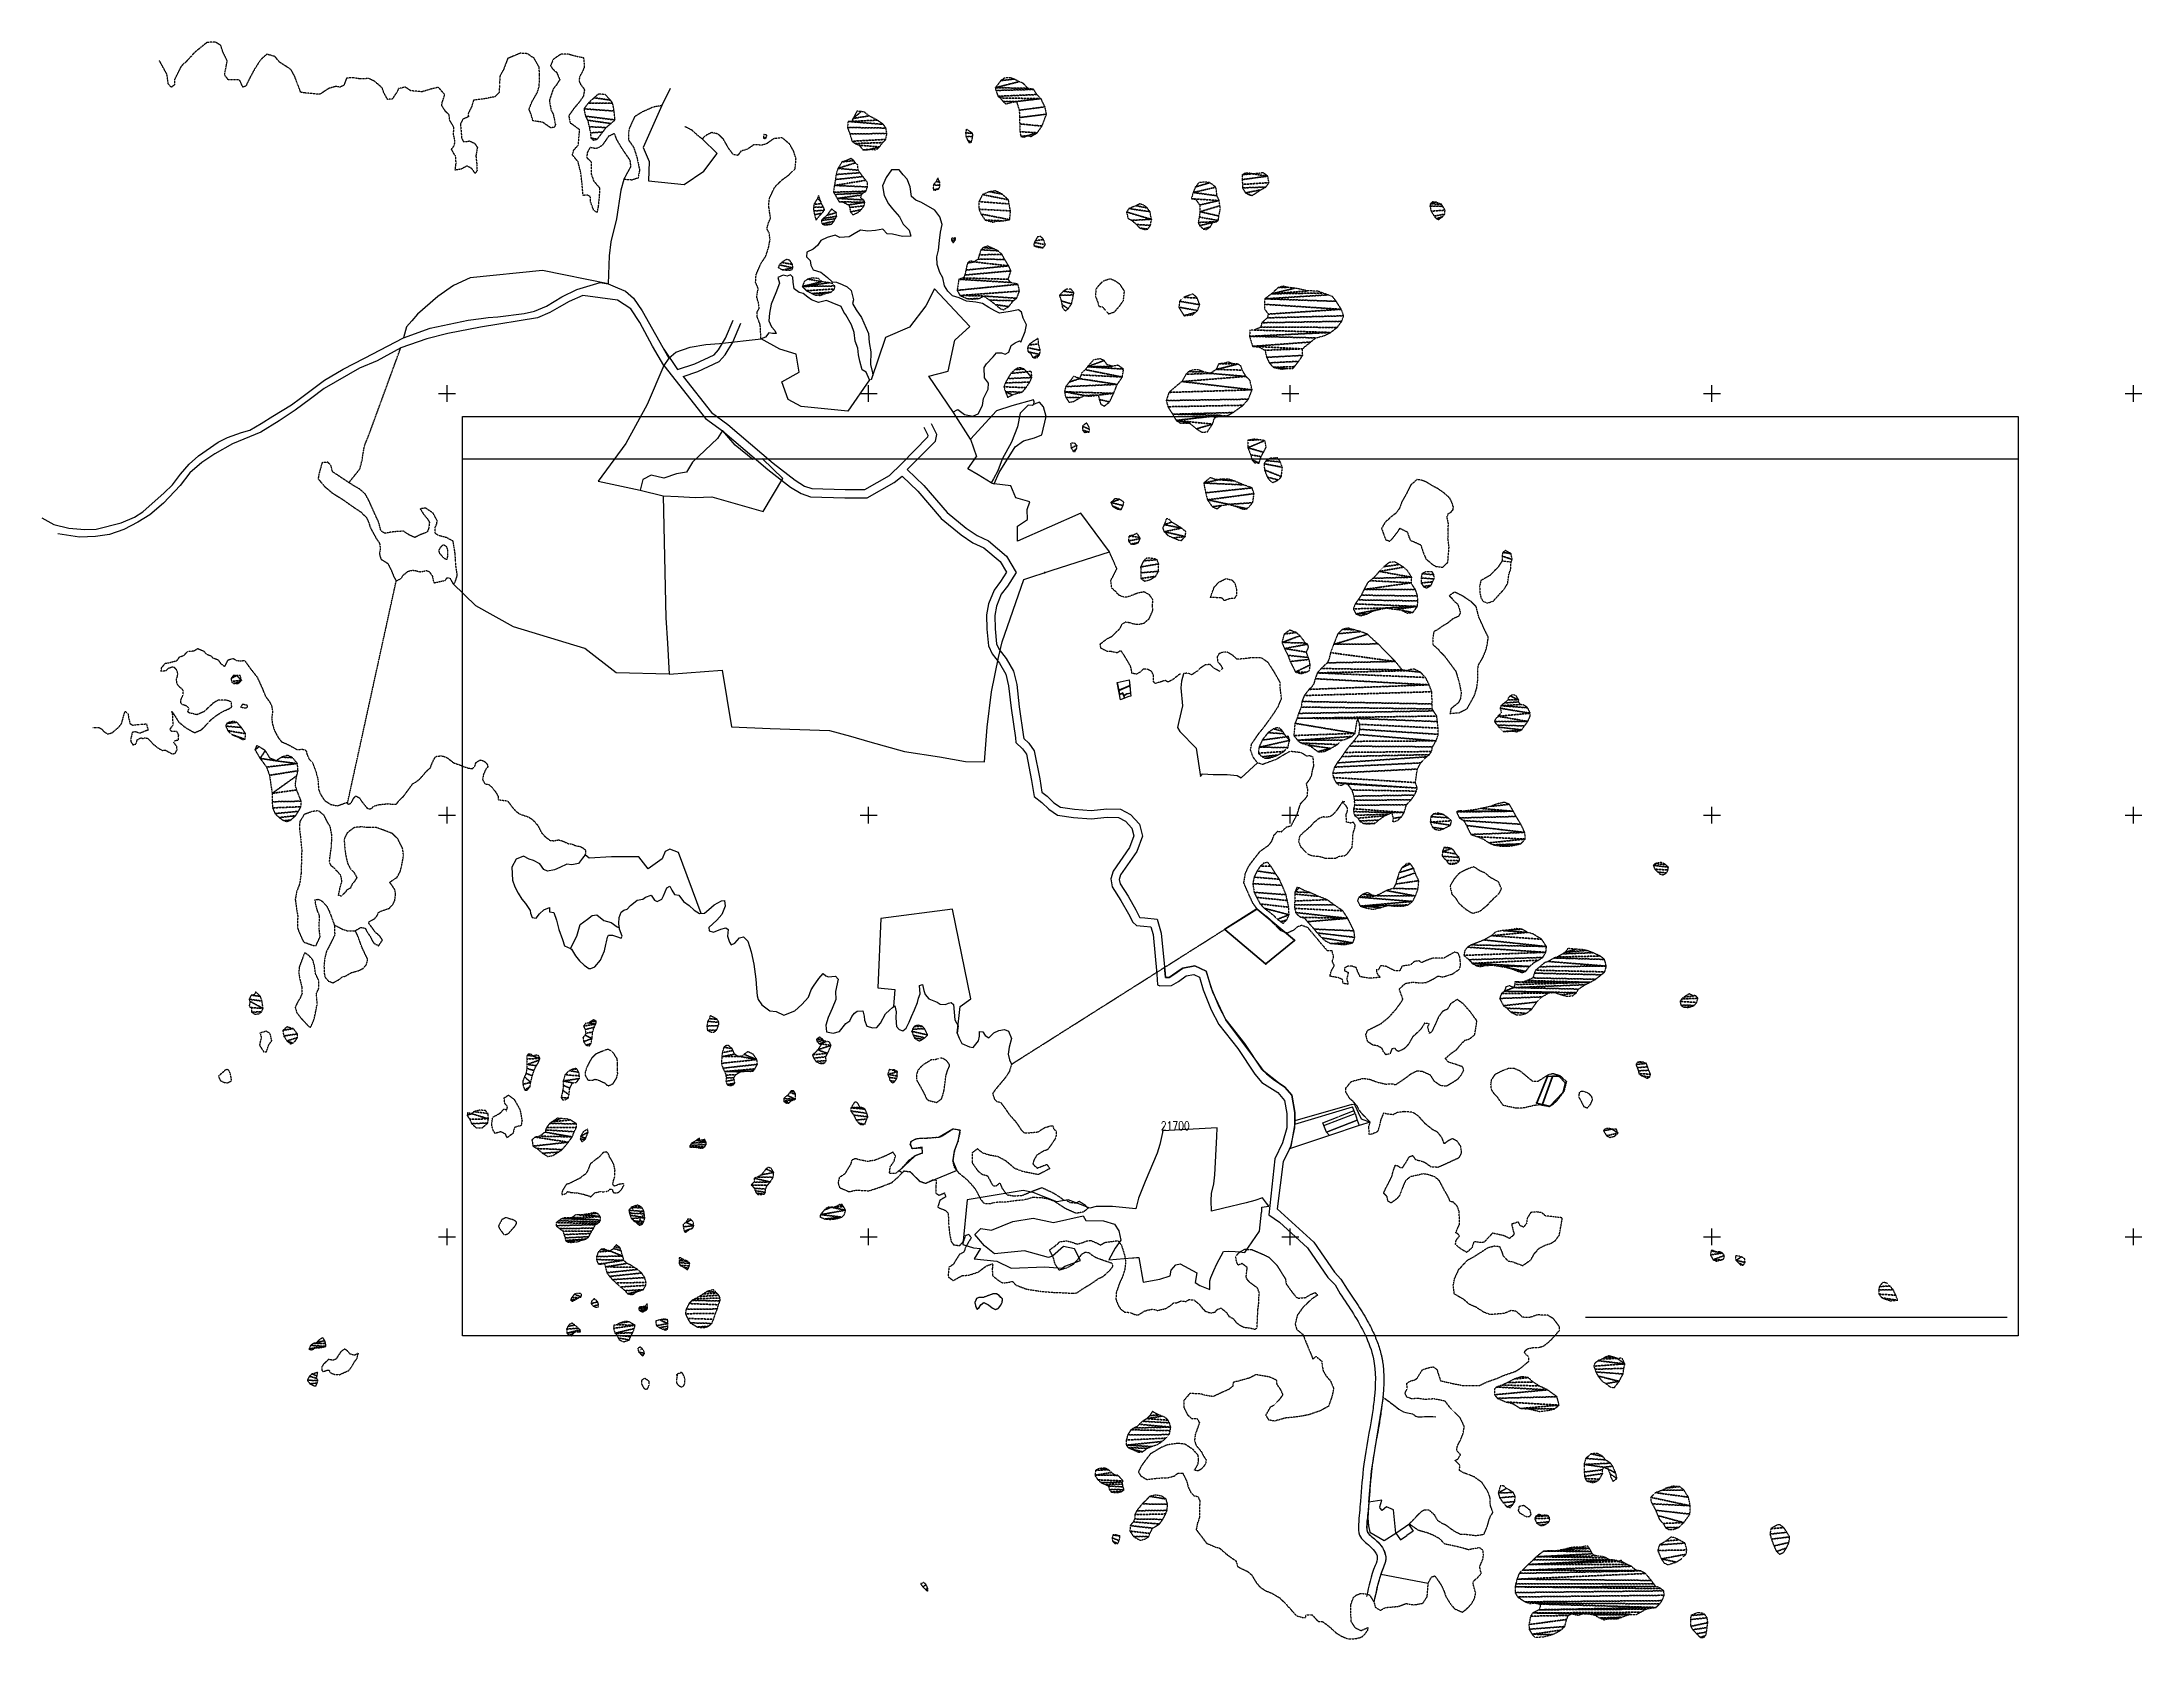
# Model space of a CAD drawing. Header units: metres. Extents: x 615331 to 657292, y 1301217 to 1321009.
# Drawn here: x 618194 to 623175, y 1309175 to 1312962 of the extents above; entities that cross this region are included whole.
import ezdxf
from ezdxf.enums import TextEntityAlignment as Align

# ---------------------------------------------------------------- set-up
doc = ezdxf.new("R2010")
doc.units = ezdxf.units.M
doc.header["$PDMODE"] = 32
doc.header["$PDSIZE"] = 0.5
doc.linetypes.add('HIDDEN', pattern=[0.375, 0.25, -0.125])
for name, color, linetype in [('2', 1, 'Continuous'), ('3', 7, 'Continuous'), ('42', 7, 'Continuous'), ('CIRCULO PI', 2, 'Continuous'), ('CVL_CUADCON_LIN', 8, 'Continuous')]:
    doc.layers.add(name, color=color, linetype=linetype)
doc.styles.add('ROMANS', font='ROMANS', dxfattribs={"height": 0.2})
doc.styles.get("Standard").update_dxf_attribs({"font": 'arial.ttf'})
doc.dimstyles.get("Standard").update_dxf_attribs({"dimtxt": 0.18, "dimasz": 0.18, "dimexe": 0.18, "dimexo": 0.0625, "dimgap": 0.09, "dimtad": 0, "dimtih": 1, "dimtoh": 1, "dimdec": 4, "dimzin": 0, "dimdsep": 46, "dimtxsty": 'Standard', "dimcen": 0.09, "dimadec": 0, "dimazin": 0, "dimtfac": 1, "dimtdec": 4, "dimtofl": 0, "dimtmove": 0, "dimatfit": 3, "dimfxl": 1, "dimtolj": 1, "dimtzin": 0, "dimarcsym": 0})
picture_1 = doc.add_image_def('image2.jpg', size_in_pixel=(1123, 633))

# ---------------------------------------------------------------- blocks, each defined once
blk = doc.blocks.new('COORD')
at = {"layer": '42', "color": 2, "linetype": 'Continuous'}
for p, q in [((-2, 0), (2, 0)), ((0, -2), (0, 2))]:
    blk.add_line(p, q, dxfattribs=at)
blk = doc.blocks.new('COORD$')
at = {"layer": '42', "color": 2, "linetype": 'Continuous'}
blk.add_blockref('COORD', (0, 0), dxfattribs=at)
blk = doc.blocks.new('*D37')
at = {"layer": 'CVL_CUADCON_LIN', "color": 0, "lineweight": -2, "ltscale": 0.5, "transparency": 16777216}
for p, q in [((621234.3, 1310392.3), (621231.7, 1310399)), ((621231.9, 1310398.9), (621268.3, 1310413)), ((621305.6, 1310427.4), (621269.2, 1310413.4)), ((621308.3, 1310420.9), (621305.7, 1310427.6))]:
    blk.add_line(p, q, dxfattribs=at)
at = {"layer": 'CVL_CUADCON_LIN', "color": 0, "ltscale": 0.5, "transparency": 16777216}
for points in [[(621231.9, 1310399), (621232, 1310398.9), (621231.8, 1310398.9)], [(621305.6, 1310427.4), (621305.6, 1310427.4), (621305.7, 1310427.5)]]:
    blk.add_solid(points, dxfattribs=at)
at = {"layer": 'Defpoints', "color": 0, "ltscale": 0.5, "transparency": 16777216}
for p in [(621231.8, 1310398.9), (621234.3, 1310392.3), (621308.3, 1310420.9)]:
    blk.add_point(p, dxfattribs=at)
at = {"layer": 'CVL_CUADCON_LIN', "color": 0, "ltscale": 0.5, "transparency": 16777216, "insert": (621268.8, 1310413.2), "char_height": 0.18, "attachment_point": 5}
blk.add_mtext('\\A1;79.3000', dxfattribs=at)
blk = doc.blocks.new('*D38')
at = {"layer": 'CVL_CUADCON_LIN', "color": 0, "lineweight": -2, "ltscale": 0.5, "transparency": 16777216}
for p, q in [((619610, 1310199.2), (619610.3, 1310199.1)), ((619610.2, 1310199.3), (619610.6, 1310200.5)), ((619611.1, 1310202), (619610.7, 1310200.8)), ((619611.1, 1310202.2), (619611.4, 1310202.1))]:
    blk.add_line(p, q, dxfattribs=at)
at = {"layer": 'CVL_CUADCON_LIN', "color": 0, "ltscale": 0.5, "transparency": 16777216}
for points in [[(619610.1, 1310199.4), (619610.2, 1310199.3), (619610.1, 1310199.2)], [(619611.1, 1310202), (619611.2, 1310202), (619611.2, 1310202.1)]]:
    blk.add_solid(points, dxfattribs=at)
at = {"layer": 'Defpoints', "color": 0, "ltscale": 0.5, "transparency": 16777216}
for p in [(619609.9, 1310199.2), (619611, 1310202.2), (619611.2, 1310202.1)]:
    blk.add_point(p, dxfattribs=at)
at = {"layer": 'CVL_CUADCON_LIN', "color": 0, "ltscale": 0.5, "transparency": 16777216, "insert": (619610.7, 1310200.7), "char_height": 0.18, "attachment_point": 5}
blk.add_mtext('\\A1;3.1677', dxfattribs=at)
blk = doc.blocks.new('*D39')
at = {"layer": 'CVL_CUADCON_LIN', "color": 0, "lineweight": -2, "ltscale": 0.5, "transparency": 16777216}
for p, q in [((619612.6, 1310187.5), (619612.6, 1310187.6)), ((619612.8, 1310187.5), (619616.9, 1310188.1)), ((619622, 1310188.8), (619617.9, 1310188.2)), ((619622.2, 1310188.9), (619622.1, 1310189))]:
    blk.add_line(p, q, dxfattribs=at)
at = {"layer": 'CVL_CUADCON_LIN', "color": 0, "ltscale": 0.5, "transparency": 16777216}
for points in [[(619612.8, 1310187.5), (619612.8, 1310187.5), (619612.7, 1310187.5)], [(619622, 1310188.8), (619622, 1310188.7), (619622.2, 1310188.8)]]:
    blk.add_solid(points, dxfattribs=at)
at = {"layer": 'Defpoints', "color": 0, "ltscale": 0.5, "transparency": 16777216}
for p in [(619612.7, 1310187.5), (619622.2, 1310188.8), (619622.2, 1310188.8)]:
    blk.add_point(p, dxfattribs=at)
at = {"layer": 'CVL_CUADCON_LIN', "color": 0, "ltscale": 0.5, "transparency": 16777216, "insert": (619617.4, 1310188.1), "char_height": 0.18, "attachment_point": 5}
blk.add_mtext('\\A1;9.6010', dxfattribs=at)
blk = doc.blocks.new('*D40')
at = {"layer": 'CVL_CUADCON_LIN', "color": 0, "lineweight": -2, "ltscale": 0.5, "transparency": 16777216}
for p, q in [((619617.5, 1310178.6), (619617.5, 1310178.4)), ((619617.7, 1310178.7), (619619.9, 1310179)), ((619623.1, 1310179.5), (619620.8, 1310179.1)), ((619623.3, 1310179.4), (619623.3, 1310179.3))]:
    blk.add_line(p, q, dxfattribs=at)
at = {"layer": 'CVL_CUADCON_LIN', "color": 0, "ltscale": 0.5, "transparency": 16777216}
for points in [[(619617.6, 1310178.7), (619617.7, 1310178.6), (619617.5, 1310178.6)], [(619623.1, 1310179.5), (619623.1, 1310179.4), (619623.3, 1310179.5)]]:
    blk.add_solid(points, dxfattribs=at)
at = {"layer": 'Defpoints', "color": 0, "ltscale": 0.5, "transparency": 16777216}
for p in [(619617.5, 1310178.6), (619623.3, 1310179.5), (619623.3, 1310179.5)]:
    blk.add_point(p, dxfattribs=at)
at = {"layer": 'CVL_CUADCON_LIN', "color": 0, "ltscale": 0.5, "transparency": 16777216, "insert": (619620.4, 1310179.1), "char_height": 0.18, "attachment_point": 5}
blk.add_mtext('\\A1;5.8491', dxfattribs=at)
blk = doc.blocks.new('*D41')
at = {"layer": 'CVL_CUADCON_LIN', "color": 0, "lineweight": -2, "ltscale": 0.5, "transparency": 16777216}
for p, q in [((619611.2, 1310170.6), (619611.1, 1310170.5)), ((619611.3, 1310170.5), (619614.9, 1310165.1)), ((619618.7, 1310159.4), (619615.1, 1310164.8)), ((619618.7, 1310159.3), (619618.6, 1310159.2))]:
    blk.add_line(p, q, dxfattribs=at)
at = {"layer": 'CVL_CUADCON_LIN', "color": 0, "ltscale": 0.5, "transparency": 16777216}
for points in [[(619611.4, 1310170.5), (619611.3, 1310170.4), (619611.2, 1310170.6)], [(619618.7, 1310159.5), (619618.7, 1310159.4), (619618.8, 1310159.3)]]:
    blk.add_solid(points, dxfattribs=at)
at = {"layer": 'Defpoints', "color": 0, "ltscale": 0.5, "transparency": 16777216}
for p in [(619611.2, 1310170.6), (619618.8, 1310159.3), (619618.8, 1310159.3)]:
    blk.add_point(p, dxfattribs=at)
at = {"layer": 'CVL_CUADCON_LIN', "color": 0, "ltscale": 0.5, "transparency": 16777216, "insert": (619615, 1310165), "char_height": 0.18, "attachment_point": 5}
blk.add_mtext('\\A1;13.6126', dxfattribs=at)
blk = doc.blocks.new('*D42')
at = {"layer": 'CVL_CUADCON_LIN', "color": 0, "lineweight": -2, "ltscale": 0.5, "transparency": 16777216}
for p, q in [((619595.1, 1310168.7), (619595.2, 1310168.6)), ((619595.2, 1310168.8), (619595.8, 1310169.5)), ((619596.9, 1310170.5), (619596.2, 1310169.8)), ((619597.1, 1310170.6), (619597.1, 1310170.5))]:
    blk.add_line(p, q, dxfattribs=at)
at = {"layer": 'CVL_CUADCON_LIN', "color": 0, "ltscale": 0.5, "transparency": 16777216}
for points in [[(619595.1, 1310168.8), (619595.2, 1310168.8), (619595, 1310168.7)], [(619596.9, 1310170.5), (619596.9, 1310170.5), (619597, 1310170.6)]]:
    blk.add_solid(points, dxfattribs=at)
at = {"layer": 'Defpoints', "color": 0, "ltscale": 0.5, "transparency": 16777216}
for p in [(619595, 1310168.7), (619595, 1310168.7), (619597, 1310170.6)]:
    blk.add_point(p, dxfattribs=at)
at = {"layer": 'CVL_CUADCON_LIN', "color": 0, "ltscale": 0.5, "transparency": 16777216, "insert": (619596, 1310169.7), "char_height": 0.18, "attachment_point": 5}
blk.add_mtext('\\A1;2.7524', dxfattribs=at)
blk = doc.blocks.new('*D43')
at = {"layer": 'CVL_CUADCON_LIN', "color": 0, "lineweight": -2, "ltscale": 0.5, "transparency": 16777216}
for p, q in [((619587.2, 1310185.7), (619587.2, 1310185.5)), ((619587.3, 1310185.8), (619588.2, 1310186)), ((619590, 1310186.4), (619589.1, 1310186.2)), ((619590.2, 1310186.4), (619590.2, 1310186.2))]:
    blk.add_line(p, q, dxfattribs=at)
at = {"layer": 'CVL_CUADCON_LIN', "color": 0, "ltscale": 0.5, "transparency": 16777216}
for points in [[(619587.3, 1310185.8), (619587.3, 1310185.7), (619587.2, 1310185.7)], [(619590, 1310186.4), (619590, 1310186.3), (619590.2, 1310186.4)]]:
    blk.add_solid(points, dxfattribs=at)
at = {"layer": 'Defpoints', "color": 0, "ltscale": 0.5, "transparency": 16777216}
for p in [(619587.2, 1310185.7), (619587.2, 1310185.7), (619590.2, 1310186.4)]:
    blk.add_point(p, dxfattribs=at)
at = {"layer": 'CVL_CUADCON_LIN', "color": 0, "ltscale": 0.5, "transparency": 16777216, "insert": (619588.7, 1310186.1), "char_height": 0.18, "attachment_point": 5}
blk.add_mtext('\\A1;3.0843', dxfattribs=at)
blk = doc.blocks.new('*D44')
at = {"layer": 'CVL_CUADCON_LIN', "color": 0, "lineweight": -2, "ltscale": 0.5, "transparency": 16777216}
for p, q in [((619591.3, 1310198.5), (619591.2, 1310198.4)), ((619591.5, 1310198.4), (619593.5, 1310196.5)), ((619595.9, 1310194.3), (619593.9, 1310196.2)), ((619596.1, 1310194.2), (619596.2, 1310194.3))]:
    blk.add_line(p, q, dxfattribs=at)
at = {"layer": 'CVL_CUADCON_LIN', "color": 0, "ltscale": 0.5, "transparency": 16777216}
for points in [[(619591.5, 1310198.4), (619591.5, 1310198.4), (619591.4, 1310198.5)], [(619595.9, 1310194.3), (619595.9, 1310194.3), (619596.1, 1310194.2)]]:
    blk.add_solid(points, dxfattribs=at)
at = {"layer": 'Defpoints', "color": 0, "ltscale": 0.5, "transparency": 16777216}
for p in [(619591.4, 1310198.5), (619591.4, 1310198.5), (619596.1, 1310194.2)]:
    blk.add_point(p, dxfattribs=at)
at = {"layer": 'CVL_CUADCON_LIN', "color": 0, "ltscale": 0.5, "transparency": 16777216, "insert": (619593.7, 1310196.4), "char_height": 0.18, "attachment_point": 5}
blk.add_mtext('\\A1;6.3892', dxfattribs=at)
blk = doc.blocks.new('*D45')
at = {"layer": 'CVL_CUADCON_LIN', "color": 0, "lineweight": -2, "ltscale": 0.5, "transparency": 16777216}
for p, q in [((621435.4, 1309446.9), (621446.5, 1309430.6)), ((621404.8, 1309426.1), (621415.9, 1309409.8)), ((621416, 1309410), (621430.9, 1309420.1)), ((621446.3, 1309430.6), (621431.4, 1309420.5))]:
    blk.add_line(p, q, dxfattribs=at)
at = {"layer": 'CVL_CUADCON_LIN', "color": 0, "ltscale": 0.5, "transparency": 16777216}
for points in [[(621415.9, 1309410), (621416, 1309410), (621415.8, 1309409.9)], [(621446.3, 1309430.6), (621446.3, 1309430.6), (621446.4, 1309430.7)]]:
    blk.add_solid(points, dxfattribs=at)
at = {"layer": 'Defpoints', "color": 0, "ltscale": 0.5, "transparency": 16777216}
for p in [(621435.4, 1309447), (621404.8, 1309426.2), (621446.4, 1309430.7)]:
    blk.add_point(p, dxfattribs=at)
at = {"layer": 'CVL_CUADCON_LIN', "color": 0, "ltscale": 0.5, "transparency": 16777216, "insert": (621431.1, 1309420.3), "char_height": 0.18, "attachment_point": 5}
blk.add_mtext('\\A1;37.0198', dxfattribs=at)

msp = doc.modelspace()

# ---------------------------------------------------------------- linework, layer by layer
at = {"color": 4}
msp.add_lwpolyline([(620772.89368, 1311449.33549), (620776.54867, 1311411.21028), (620771.42251, 1311410.07672), (620751.94891, 1311402.48799), (620744.45784, 1311443.15378)], close=True, dxfattribs=at)
at = {"color": 10}
msp.add_lwpolyline([(621089.09247, 1310220.97163), (621070.80731, 1310214.90668), (621049.84214, 1310208.91974), (620997.23871, 1310196.21988), (620968.14348, 1310189.83797), (620967.22228, 1310214.75903), (620967.52714, 1310231.62308), (620973.27195, 1310254.67614), (620976.11679, 1310275.6872), (620980.38307, 1310366.34545), (620981.5309, 1310387.44651), (620852.09787, 1310380.25086), (620852.00985, 1310377.33087), (620851.61583, 1310375.69287), (620845.0146, 1310347.46095), (620838.62144, 1310327.07601), (620810.90686, 1310259.63921), (620795.01052, 1310220.16432), (620788.22831, 1310194.99739), (620732.98187, 1310200.33954), (620694.30157, 1310200.33944), (620679.233, 1310196.3019), (620657.47126, 1310205.15954), (620627.56, 1310216.31363), (620601.24779, 1310211.7837), (620544.85031, 1310233.65987), (620521.19012, 1310238.87993), (620388.38905, 1310216.3503), (620377.8082, 1310110.16059), (620403.78991, 1310102.5748), (620419.64537, 1310101.17071), (620405.38763, 1310076.07079), (620458.88721, 1310070.86093), (620492.71691, 1310054.62104), (620572.87627, 1310057.37125), (620613.73595, 1310054.44136), (620620.14589, 1310058.89139), (620656.79558, 1310072.19149), (620643.23333, 1310099.88258), (620616.87212, 1310105.30865), (620590.42484, 1310082.99174), (620581.50477, 1310079.30177), (620524.1443, 1310095.45193), (620453.59373, 1310088.31212), (620429.77349, 1310107.02221), (620406.88997, 1310134.29349), (620421.17337, 1310148.5771), (620446.18728, 1310144.1665), (620496.74241, 1310165.35258), (620545.29202, 1310172.73271), (620592.93164, 1310162.63284), (620663.52406, 1310178.65004), (620669.99796, 1310167.06508), (620712.06362, 1310166.62019), (620737.55841, 1310158.72526), (620747.91526, 1310143.12531), (620752.48308, 1310120.72038), (620739.5039, 1310101.68644), (620724.43765, 1310073.79253), (620760.80236, 1310076.93062), (620780.3802, 1310078.73168), (620783.86918, 1310078.58469), (620789.79013, 1310079.3897), (620792.8281, 1310079.67771), (620795.77108, 1310079.21172), (620805.78461, 1310021.27088), (620845.62529, 1310028.15599), (620869.47409, 1310035.86206), (620871.93098, 1310049.7701), (620883.11485, 1310062.06314), (620893.70376, 1310064.58017), (620933.21741, 1310042.93929), (620929.23522, 1310019.93336), (620940.43812, 1310012.95739), (620963.82192, 1310004.07846), (620964.09876, 1310023.97352), (620965.9697, 1310031.79854), (620973.24755, 1310049.07659), (620980.58241, 1310064.49263), (620996.39515, 1310093.71673), (621007.40506, 1310094.25576), (621024.30593, 1310093.7728), (621036.61283, 1310092.79583), (621040.2758, 1310092.41584), (621047.31774, 1310091.28286), (621081.38126, 1310141.90003), (621086.7989, 1310187.07015), (621087.55289, 1310188.05616), (621087.3428, 1310198.91519), (621103.76667, 1310201.25223), (621098.0606, 1310208.22426)], close=True, dxfattribs=at)
at = {"layer": '2', "color": 1, "linetype": 'Continuous'}
for p, q in [((619681.08336, 1312212.46756), (619669.08736, 1312195.30656)), ((620396.06536, 1312020.02556), (620356.24136, 1312083.17056)), ((620396.06536, 1312020.02556), (620410.74436, 1311978.98856)), ((619612.49936, 1311899.14656), (619667.54536, 1311885.79756)), ((620444.96836, 1311916.80156), (620452.61836, 1311914.34056)), ((619168.77936, 1311677.83356), (619222.71936, 1311625.34356))]:
    msp.add_line(p, q, dxfattribs=at)
for points in [[(619683.67936, 1312852.06056), (619664.58236, 1312811.69456), (619619.74936, 1312711.82956), (619634.34936, 1312678.96456), (619632.59236, 1312632.69856), (619717.26736, 1312624.51956), (619764.15136, 1312656.05556), (619795.17036, 1312697.82756), (619759.97836, 1312732.23656)], [(619574.38736, 1312636.09856), (619566.79836, 1312611.11056), (619556.65636, 1312542.89656), (619543.30636, 1312488.62056), (619539.62936, 1312454.78356), (619537.33436, 1312388.94656), (619381.27136, 1312420.44856), (619209.51536, 1312402.73056), (619170.35436, 1312384.49656), (619133.05436, 1312358.91356), (619085.02336, 1312316.69256), (619071.23236, 1312301.03556), (619058.69936, 1312286.40856), (619051.37036, 1312260.91456)], [(620354.31836, 1312084.61456), (620366.24736, 1312090.45856), (620382.13236, 1312078.44356), (620401.98836, 1312074.60456), (620414.87436, 1312080.59656), (620424.81536, 1312099.76756), (620427.41136, 1312117.07556), (620437.82836, 1312139.04756), (620439.18936, 1312153.29256), (620429.39936, 1312165.37656), (620428.35236, 1312190.26656), (620434.34936, 1312198.97456), (620450.16336, 1312215.41756), (620457.92836, 1312224.90756), (620470.11936, 1312225.04756), (620478.53536, 1312222.09456), (620487.12036, 1312226.51256), (620492.53036, 1312242.07356), (620502.10636, 1312248.78956), (620512.72036, 1312253.48556), (620515.54636, 1312250.72256), (620526.17936, 1312275.99956), (620529.05236, 1312291.27856), (620521.24736, 1312307.45156), (620517.53536, 1312321.13056), (620509.84636, 1312327.14056), (620490.58836, 1312323.10856), (620465.23536, 1312319.00756), (620454.25036, 1312324.47156), (620439.93836, 1312332.18556), (620425.09836, 1312341.67156), (620409.05736, 1312345.04556), (620387.18736, 1312347.33656), (620369.56436, 1312355.77356), (620353.51536, 1312359.91056), (620342.71836, 1312371.22156), (620334.95436, 1312383.83756), (620330.41536, 1312403.09656), (620323.92136, 1312415.72756), (620317.10036, 1312434.70656), (620316.12936, 1312452.99056), (620320.77536, 1312468.79756), (620322.80236, 1312491.43556), (620325.36936, 1312511.28456), (620328.97236, 1312529.36656), (620323.17336, 1312547.84956), (620311.82136, 1312563.21956), (620279.86336, 1312581.40356), (620266.33936, 1312586.83856), (620256.07636, 1312595.86856), (620253.52936, 1312618.70856), (620246.46336, 1312636.92256), (620236.69336, 1312647.22856), (620227.41636, 1312658.81156), (620208.86836, 1312659.36156), (620196.37936, 1312640.92356), (620187.71436, 1312621.25956), (620191.27736, 1312598.43156), (620201.66536, 1312578.47656), (620211.45536, 1312566.39156), (620228.17836, 1312547.77956), (620236.76236, 1312530.09056), (620250.63936, 1312516.02056), (620255.11936, 1312501.84156), (620234.81336, 1312500.59356), (620211.63236, 1312506.42656), (620198.91936, 1312507.55156), (620188.12836, 1312518.35456), (620170.89036, 1312515.36256), (620152.62536, 1312513.37456), (620135.32636, 1312515.71756), (620120.69236, 1312507.16556), (620108.83136, 1312500.42356), (620086.75036, 1312498.90056), (620075.00636, 1312504.10256), (620056.02036, 1312498.54856), (620041.36536, 1312491.77456), (620033.12136, 1312479.73756), (620022.80736, 1312470.98056), (620008.41236, 1312463.70156), (620007.26436, 1312453.01656), (620016.25836, 1312443.97156), (620017.65536, 1312432.80756), (620023.11336, 1312421.94356), (620041.72336, 1312416.05756), (620056.84636, 1312404.03456), (620067.89236, 1312393.23456), (620078.56736, 1312392.59356), (620091.58036, 1312387.40656), (620103.83836, 1312381.70256), (620113.33636, 1312372.91756), (620118.92536, 1312350.62156), (620116.74136, 1312341.70256), (620124.78536, 1312326.80356), (620137.94436, 1312308.91256), (620154.12236, 1312271.23756), (620156.15036, 1312249.40756), (620159.95536, 1312227.59956), (620159.28536, 1312197.35356), (620163.82636, 1312177.84056), (620164.38736, 1312171.40456)], [(619051.37036, 1312260.91456), (619115.12336, 1312283.24156), (619145.02136, 1312289.68256), (619204.56436, 1312302.55956), (619236.01336, 1312306.73056), (619252.50036, 1312308.69756), (619275.33736, 1312310.73756), (619337.73536, 1312318.31156), (619362.56236, 1312323.93156), (619390.37136, 1312335.43056), (619426.69336, 1312357.69756), (619462.30236, 1312375.63756), (619517.74636, 1312391.51756), (619537.33436, 1312388.94656)], [(619537.33436, 1312388.94656), (619559.03136, 1312379.53856), (619577.92136, 1312371.36956), (619597.15736, 1312355.07356), (619617.31836, 1312324.55756), (619681.08336, 1312212.46756)], [(620156.65036, 1312161.24156), (620149.07536, 1312179.45056), (620139.36736, 1312184.42156), (620133.53836, 1312205.44456), (620130.31636, 1312220.65356), (620129.37736, 1312236.14256), (620122.83736, 1312252.83856), (620120.32136, 1312272.88356), (620114.26536, 1312291.61756), (620100.53836, 1312314.83756), (620095.63436, 1312321.64156), (620089.89336, 1312335.04356), (620068.46136, 1312343.43756), (620054.42636, 1312349.12156), (620035.68236, 1312344.58756), (620019.09836, 1312351.00456), (620010.64836, 1312357.00656), (619999.62536, 1312365.77356), (619990.20036, 1312368.20656), (619977.90536, 1312377.21356), (619975.44236, 1312392.68556), (619975.05436, 1312404.36956), (619969.66036, 1312409.64356), (619961.81936, 1312406.75856), (619952.39036, 1312409.44656), (619939.24836, 1312403.70556), (619943.46836, 1312390.03256), (619934.33036, 1312367.31356), (619923.20936, 1312340.25256), (619919.38436, 1312319.37256), (619918.07236, 1312300.80856), (619924.58136, 1312286.90756), (619932.55536, 1312278.10556), (619935.68436, 1312271.02656), (619926.79336, 1312271.17856), (619917.88636, 1312272.60156), (619910.12936, 1312262.34856), (619899.51236, 1312257.90756)], [(619669.08736, 1312195.30656), (619642.15536, 1312240.48156), (619612.04436, 1312297.05556), (619590.33936, 1312329.33156), (619559.11436, 1312350.06456), (619477.19736, 1312361.32456), (619444.34436, 1312346.71956), (619421.12436, 1312333.74856), (619398.41236, 1312320.78456), (619369.60036, 1312308.25856), (619234.21636, 1312286.12856), (619156.66836, 1312270.75856), (619107.03036, 1312257.99356), (619045.04036, 1312236.95756)], [(620356.24136, 1312083.17056), (620297.35936, 1312169.50556), (620342.96736, 1312181.68956), (620359.44536, 1312255.09756), (620394.66736, 1312287.51356), (620310.85136, 1312376.63356), (620290.44936, 1312336.74756), (620251.36136, 1312285.98256), (620194.70636, 1312261.47556), (620160.96936, 1312161.16456)], [(619701.51471, 1312185.80352), (619742.74922, 1312198.69522), (619788.10345, 1312220.69299), (619798.46064, 1312232.40473), (619815.44323, 1312259.51646), (619833.61844, 1312302.81712)], [(619714.4878, 1312169.31384), (619749.99368, 1312180.41452), (619800.19271, 1312204.76213), (619814.22101, 1312220.62509), (619832.90775, 1312250.4574), (619851.69978, 1312295.22758)], [(618194.17936, 1311833.37756), (618222.55036, 1311817.94756), (618258.21236, 1311808.95356), (618295.58636, 1311805.82356), (618323.00936, 1311806.64556), (618382.27536, 1311821.55256), (618413.36236, 1311835.12156), (618433.27736, 1311848.30756), (618484.07636, 1311892.84756), (618503.92736, 1311911.62356), (618522.68536, 1311937.24756), (618542.98636, 1311961.11156), (618565.10836, 1311981.18356), (618611.98936, 1312012.97356), (618634.46436, 1312024.41056), (618667.60436, 1312036.22456), (618687.34936, 1312042.04056), (618714.09836, 1312057.33756), (618741.58636, 1312074.67656), (618785.73136, 1312101.35356), (618807.39036, 1312117.60956), (618863.80236, 1312159.92656), (618908.45836, 1312186.35456), (618958.70736, 1312212.33856), (619051.37036, 1312260.91456)], [(619045.04036, 1312236.95756), (618989.00236, 1312206.33256), (618947.29836, 1312188.32356), (618863.77236, 1312140.36056), (618830.77836, 1312115.84356), (618794.50636, 1312089.25656), (618756.44136, 1312063.92056), (618713.06436, 1312036.74456), (618645.81336, 1312009.29456), (618604.42736, 1311985.69856), (618573.16736, 1311965.01356), (618544.49436, 1311940.29256), (618522.22536, 1311910.81656), (618482.32036, 1311868.68856), (618449.86936, 1311841.12856), (618421.36836, 1311823.52456), (618388.55036, 1311805.87056), (618353.88136, 1311794.54756), (618321.16936, 1311789.85456), (618282.83436, 1311788.14556), (618231.69136, 1311795.94556)], [(619681.08336, 1312212.46756), (619697.68836, 1312226.37856), (619731.32936, 1312238.70656), (619768.59936, 1312244.72256), (619800.83236, 1312246.86956), (619899.51236, 1312257.90756)], [(620156.65036, 1312161.24156), (620105.13436, 1312086.59156), (619994.72636, 1312097.61756), (619964.04736, 1312114.58056), (619948.85436, 1312156.12056), (619989.76636, 1312179.44256), (619982.69936, 1312221.57756), (619943.93836, 1312233.87756), (619899.51236, 1312257.90756)], [(619669.08736, 1312195.30656), (619629.50736, 1312102.61656), (619579.00036, 1312010.30956), (619513.47936, 1311920.37256), (619612.49936, 1311899.14656)], [(619669.08736, 1312195.30656), (619768.04756, 1312069.52145), (619808.39075, 1312039.69418), (619915.60884, 1311948.55287), (619969.21789, 1311906.57259), (619994.40659, 1311891.08395), (620016.71687, 1311883.65157), (620098.51893, 1311881.17272), (620151.19766, 1311881.17272), (620215.02977, 1311917.717), (620234.23782, 1311932.58385), (620271.0031, 1311896.72582), (620326.92397, 1311832.10111), (620374.10818, 1311793.67481), (620402.07036, 1311774.46374), (620428.28382, 1311762.23587), (620466.73138, 1311729.92351), (620481.58509, 1311704.59851), (620467.60574, 1311682.7651), (620452.19944, 1311662.42067), (620438.69925, 1311630.03345), (620434.00566, 1311603.63747), (620435.00593, 1311569.60738), (620438.67826, 1311529.90631), (620447.42191, 1311511.55411), (620464.83576, 1311488.87224), (620480.14064, 1311463.02526), (620486.47453, 1311435.0696), (620492.47617, 1311382.7497), (620502.84963, 1311312.25436), (620503.68203, 1311301.05587), (620519.92423, 1311286.22646), (620529.05609, 1311273.50989), (620541.33567, 1311211.17478), (620547.0785, 1311172.64035), (620565.34223, 1311158.55958), (620581.73481, 1311142.51985), (620602.59366, 1311128.91739), (620640.84186, 1311123.18401), (620682.59802, 1311119.99811), (620720.6084, 1311124.18013), (620747.05968, 1311123.37949), (620763.89295, 1311114.56627), (620779.12438, 1311097.74255), (620783.93339, 1311079.71684), (620773.51096, 1311051.67592), (620734.58425, 1310995.51089), (620729.04078, 1310977.37704), (620732.56971, 1310958.74201), (620753.2292, 1310926.5066), (620771.32155, 1310894.80148), (620781.22636, 1310875.00189), (620789.94202, 1310867.08289), (620807.76857, 1310865.49825), (620824.01427, 1310863.9157), (620829.16602, 1310845.30355), (620838.29439, 1310751.8955), (620839.71436, 1310726.32927), (620844.99552, 1310723.52393), (620872.87027, 1310724.29753), (620889.51817, 1310733.97169), (620907.71545, 1310747.51593), (620925.91272, 1310750.99921), (620939.07716, 1310744.80625), (620947.8278, 1310714.47572), (620967.29465, 1310666.88268), (620985.06174, 1310632.4762), (621030.5392, 1310575.28802), (621070.38924, 1310514.72678), (621087.22601, 1310494.61318), (621125.3916, 1310471.21121), (621141.21169, 1310451.55351), (621146.77012, 1310421.21242), (621146.34252, 1310387.20133), (621136.30553, 1310351.36439), (621117.83976, 1310313.29265), (621104.22366, 1310180.94332), (621129.03813, 1310163.51445), (621195.85008, 1310102.77229), (621244.10801, 1310032.017), (621261.09867, 1310014.4779), (621272.79342, 1309993.41353)], [(619714.4878, 1312169.31384), (619781.82749, 1312083.72054), (619820.58404, 1312055.06634), (619928.00919, 1311963.74901), (619980.43448, 1311922.69571), (620002.75086, 1311908.97327), (620020.18582, 1311903.16504), (620098.81598, 1311900.78231), (620145.98152, 1311900.78231), (620204.1046, 1311934.05813), (620232.28567, 1311962.08668)], [(620546.61436, 1312103.00256), (620547.06136, 1312108.60156), (620545.48036, 1312113.67056), (620494.30436, 1312099.39256), (620457.84336, 1312087.30656), (620396.06536, 1312020.02556)], [(620547.62436, 1312103.52256), (620543.59236, 1312100.42756), (620532.91536, 1312100.82256), (620513.81036, 1312081.80156), (620507.55936, 1312049.18656), (620493.21136, 1312013.43456), (620471.29036, 1311973.02356), (620460.91836, 1311945.45056), (620450.96636, 1311926.01956), (620444.96836, 1311916.80156)], [(620507.46636, 1311778.63156), (620507.59136, 1311813.72356), (620531.81136, 1311829.74756), (620531.04236, 1311853.64156), (620536.94536, 1311871.50456), (620503.80336, 1311881.32156), (620492.31236, 1311909.67856), (620452.61836, 1311914.34056), (620464.52036, 1311941.42056), (620502.48036, 1312002.34556), (620522.14936, 1312016.28656), (620547.99436, 1312023.17356), (620565.19436, 1312030.47756), (620575.90236, 1312073.81956), (620569.55436, 1312096.63656), (620559.77636, 1312107.72056), (620547.62436, 1312103.52256)], [(619667.54536, 1311885.79756), (619702.79136, 1311883.95556), (619742.96036, 1311882.35056), (619782.58636, 1311883.79056), (619904.44136, 1311848.47556), (619950.85236, 1311926.78056), (619903.07436, 1311973.56656), (619879.70936, 1311972.30056), (619838.16936, 1312006.43856), (619808.31736, 1312040.70156), (619796.32636, 1312021.75756), (619736.96736, 1311965.69056), (619722.99336, 1311942.14756), (619698.64536, 1311937.81856), (619669.27636, 1311927.84256), (619638.70236, 1311935.14456), (619619.50336, 1311924.76756), (619612.49936, 1311899.14656)], [(620232.28567, 1311962.08668), (620295.1562, 1312025.58204), (620295.85496, 1312028.79542), (620286.42489, 1312047.89785)], [(620246.22013, 1311948.28934), (620313.10551, 1312015.83943), (620316.47356, 1312031.32807), (620304.00862, 1312056.57821)], [(620444.96836, 1311916.80156), (620414.26636, 1311935.79856), (620390.22636, 1311949.78156), (620410.74436, 1311978.98856)], [(620246.29674, 1311948.36671), (620285.28885, 1311910.18472), (620340.6333, 1311846.22613), (620385.87133, 1311809.38479), (620411.83413, 1311791.54737), (620438.91903, 1311778.91299), (620481.93587, 1311742.76049), (620504.5822, 1311704.14937), (620483.70435, 1311671.54165), (620469.33919, 1311652.57207), (620457.62864, 1311624.47823), (620453.66615, 1311602.19386), (620454.58895, 1311570.79972), (620457.88293, 1311535.18887), (620464.23547, 1311521.85541), (620481.10819, 1311499.87837), (620498.58442, 1311470.36441), (620505.8349, 1311438.36324), (620511.92237, 1311385.29515), (620522.35299, 1311314.41135), (620522.65992, 1311310.28218), (620534.65815, 1311299.32758), (620547.47169, 1311281.4841), (620560.66375, 1311214.5169), (620565.30919, 1311183.34593), (620578.2306, 1311173.38393), (620594.06659, 1311157.88882), (620609.72616, 1311147.67691), (620643.04418, 1311142.68257), (620682.26883, 1311139.68981), (620719.82896, 1311143.82229), (620752.16029, 1311142.84368), (620776.08447, 1311130.31795), (620796.84755, 1311107.38429), (620804.48994, 1311078.73814), (620791.03277, 1311042.5324), (620752.4432, 1310986.85383), (620749.20823, 1310976.27156), (620751.12988, 1310966.12402), (620770.01105, 1310936.66336), (620788.6191, 1310904.05452), (620797.12482, 1310887.05168), (620798.24763, 1310886.0315), (620809.58737, 1310885.02349), (620839.32037, 1310882.12709), (620848.51762, 1310848.89948), (620857.851, 1310753.39353), (620858.39977, 1310743.51308), (620867.33498, 1310743.76105), (620878.70302, 1310750.36707), (620899.61341, 1310765.93067), (620928.48955, 1310771.45807), (620955.45745, 1310758.77154), (620966.37678, 1310720.92414), (620985.11628, 1310675.10935), (621001.60468, 1310643.17909), (621046.436, 1310586.80343), (621086.15028, 1310526.44852), (621098.37928, 1310514.92381), (621113.94432, 1310502.38297), (621141.93754, 1310483.64127), (621158.47726, 1310464.81711), (621165.77655, 1310423.36556), (621165.29967, 1310397.14491), (621155.96822, 1310343.15088), (621138.17501, 1310307.58326), (621123.39208, 1310195.14995), (621210.74957, 1310115.72878), (621259.3616, 1310044.45433), (621274.99975, 1310028.31139), (621289.32472, 1310004.72324)], [(619667.54536, 1311885.79756), (619673.39236, 1311596.44756), (619677.89036, 1311536.27856), (619681.52636, 1311462.63156), (619556.01436, 1311465.77056), (619481.68636, 1311524.12556), (619312.69936, 1311575.29956), (619222.71936, 1311625.34356)], [(619681.52636, 1311462.63156), (619807.41436, 1311472.12156), (619829.71736, 1311338.09956), (619921.23936, 1311334.49956), (620062.07636, 1311329.39256), (620112.02836, 1311316.19556), (620157.91936, 1311302.44556), (620239.99236, 1311279.92856), (620322.98036, 1311266.57456), (620384.08436, 1311256.03956), (620429.83736, 1311255.00156), (620435.54836, 1311336.94156), (620446.32036, 1311420.96856), (620462.70936, 1311502.51356), (620471.45036, 1311539.73156), (620522.69036, 1311687.76156), (620590.04436, 1311709.84056), (620725.78036, 1311752.99256), (620657.68936, 1311844.82356), (620507.46636, 1311778.63156)], [(620901.78636, 1311464.08856), (620896.33836, 1311446.62556), (620895.49436, 1311430.85156), (620899.01036, 1311388.16956), (620890.77636, 1311350.95756), (620886.86636, 1311336.67556), (620892.56236, 1311327.07356), (620931.62336, 1311287.31456), (620942.01136, 1311220.29556), (620946.51336, 1311226.95456), (620971.94436, 1311225.19256), (621004.98136, 1311225.03656), (621028.38536, 1311222.74356), (621038.61036, 1311217.25856), (621077.12136, 1311252.44256)], [(619482.64136, 1311034.42556), (619475.94436, 1311026.53656), (619466.43836, 1311013.72356), (619450.47036, 1311010.74556), (619438.77036, 1311012.13656), (619422.60136, 1311004.58256), (619409.96036, 1310999.35656), (619392.73136, 1310995.60156), (619384.29836, 1311000.07956), (619374.49636, 1311013.18056), (619359.92436, 1311021.39856), (619349.47436, 1311024.58256), (619336.44636, 1311031.04056), (619318.99836, 1311024.23456), (619308.54936, 1311005.05756), (619310.42736, 1310974.07856), (619315.68436, 1310958.63956), (619323.73136, 1310943.48556), (619332.02036, 1310929.35056), (619341.27936, 1310919.29256), (619352.13836, 1310902.64656), (619352.97536, 1310896.04956), (619356.39636, 1310885.67056), (619365.81036, 1310884.25356), (619373.82436, 1310894.25456), (619384.63136, 1310904.28856), (619398.03336, 1310909.52356), (619397.64136, 1310899.35556), (619408.32536, 1310897.95256), (619414.37936, 1310879.47256), (619420.21636, 1310857.68756), (619428.87036, 1310833.90056), (619433.11036, 1310818.44956), (619447.80436, 1310812.40956)], [(619757.46836, 1310895.35156), (619703.37636, 1311039.75056), (619682.95436, 1311048.17856), (619672.34436, 1311042.47056), (619665.41836, 1311025.10556), (619632.13436, 1311001.35656), (619609.46336, 1311029.59356), (619544.91936, 1311029.41256), (619492.09636, 1311026.30656), (619482.64136, 1311034.42556)], [(619447.80436, 1310812.40956), (619449.70536, 1310811.01656), (619459.54236, 1310794.86656), (619469.33236, 1310782.78156), (619480.11236, 1310772.99556), (619491.38236, 1310764.73956), (619495.69736, 1310765.04256), (619505.55536, 1310769.22056), (619518.58436, 1310784.86956), (619523.05136, 1310794.06856), (619528.23636, 1310807.08656), (619531.37236, 1310821.60556), (619533.07236, 1310828.48556), (619535.23836, 1310838.92856), (619537.72036, 1310844.03956), (619547.37136, 1310844.14956), (619556.80236, 1310841.20856), (619567.51836, 1310837.01056), (619570.51136, 1310841.87256), (619564.22736, 1310858.31756), (619562.55236, 1310871.51156), (619563.14836, 1310886.00156), (619568.08536, 1310898.50856), (619574.12536, 1310903.40556), (619581.71536, 1310906.03356), (619590.00136, 1310914.51356), (619596.79736, 1310919.92756), (619605.85836, 1310927.14556), (619619.54936, 1310929.33456), (619625.84036, 1310934.48856), (619639.00036, 1310938.70456), (619646.49636, 1310927.35656), (619652.88636, 1310923.87156), (619664.25036, 1310929.59256), (619668.47836, 1310937.51756), (619676.13636, 1310956.40856), (619683.45736, 1310960.30356), (619687.88836, 1310950.44456), (619694.09636, 1310940.60556), (619704.27636, 1310938.94356), (619715.88136, 1310923.57556), (619729.19236, 1310914.58056), (619741.26236, 1310903.03056), (619753.29136, 1310895.03656), (619765.21936, 1310895.93556), (619776.04136, 1310904.69856), (619788.10736, 1310915.76256), (619805.78036, 1310925.11156), (619812.62236, 1310926.46056), (619814.55436, 1310913.01556), (619806.90536, 1310893.36256), (619794.62036, 1310879.24656), (619784.80836, 1310871.00356), (619775.76436, 1310862.26056), (619776.86736, 1310854.65056), (619787.06636, 1310851.20956), (619804.51536, 1310858.01556), (619815.65236, 1310861.44656), (619821.28536, 1310857.44556), (619819.68836, 1310841.67356), (619824.67336, 1310827.75456), (619828.81236, 1310821.19556), (619837.40036, 1310825.35956), (619848.69236, 1310837.43056), (619857.55536, 1310839.81956), (619868.08136, 1310830.02956), (619876.24436, 1310804.71356), (619882.42536, 1310775.05456), (619886.89536, 1310739.53256), (619888.91436, 1310718.46556), (619890.13936, 1310700.18456), (619892.77436, 1310691.82856), (619901.30336, 1310678.96756), (619920.52236, 1310664.19556), (619935.01636, 1310662.83656), (619953.90536, 1310654.66756), (619979.95636, 1310664.36656), (619996.54436, 1310679.80256), (620012.34736, 1310697.26156), (620018.50436, 1310714.10256), (620023.73336, 1310723.30956), (620036.48536, 1310740.98856), (620046.76436, 1310752.79456), (620053.42536, 1310747.78856), (620059.55236, 1310745.06356), (620067.41736, 1310745.91556), (620076.29436, 1310747.03356), (620082.47336, 1310739.73556), (620076.45836, 1310710.44556), (620077.18136, 1310691.65056), (620068.03136, 1310669.94756), (620058.37036, 1310648.49356), (620053.49436, 1310630.65056), (620054.95036, 1310614.40556), (620070.22036, 1310611.78456), (620085.41736, 1310615.51556), (620100.44336, 1310634.23656), (620110.02136, 1310640.69856), (620114.47436, 1310651.16756), (620121.24136, 1310659.12156), (620127.79236, 1310663.77056), (620141.24036, 1310664.94056), (620143.92836, 1310652.01256), (620144.54636, 1310642.36356), (620150.54736, 1310628.45756), (620164.30836, 1310624.54856), (620174.20736, 1310625.17056), (620182.98236, 1310635.18056), (620194.92336, 1310657.16956), (620204.22136, 1310665.91456), (620211.50836, 1310672.85856), (620217.05236, 1310676.73356), (620219.75736, 1310662.28156), (620219.39436, 1310649.57256), (620220.31036, 1310636.11556), (620220.91736, 1310627.48356), (620226.84536, 1310619.92756), (620235.76936, 1310616.98056), (620244.07736, 1310623.42856), (620251.02836, 1310637.48356), (620256.46236, 1310651.01256), (620263.65036, 1310666.59456), (620270.55436, 1310684.71456), (620272.98136, 1310694.65156), (620276.92836, 1310704.86056), (620275.17836, 1310724.66056), (620282.26336, 1310727.02856), (620285.47036, 1310713.08956), (620289.14236, 1310702.96756), (620297.38536, 1310692.89856), (620317.53836, 1310685.25156), (620324.20036, 1310680.24556), (620336.91036, 1310679.37456), (620343.98036, 1310683.01256), (620350.06136, 1310684.35256), (620355.95736, 1310679.59256), (620357.43936, 1310661.06056), (620359.16636, 1310643.29356), (620366.95136, 1310628.89856), (620364.60636, 1310611.84756), (620369.06536, 1310599.44756), (620375.80836, 1310587.32856), (620393.93536, 1310579.15056), (620402.33136, 1310577.97556), (620415.11236, 1310593.11356), (620417.77236, 1310604.83256), (620417.65036, 1310615.50356), (620425.78336, 1310615.08756), (620431.47436, 1310606.00556), (620439.91636, 1310600.76556), (620451.72536, 1310612.08156), (620463.59536, 1310618.06156), (620477.02936, 1310620.50156), (620486.22436, 1310616.03356), (620493.78936, 1310598.58656), (620488.18036, 1310578.19456), (620485.31936, 1310561.90056), (620488.52336, 1310548.21556), (620493.71936, 1310538.11056)], [(619447.80436, 1310812.40956), (619462.60036, 1310841.89256), (619470.93936, 1310869.44356), (619488.08436, 1310881.83156), (619498.66136, 1310890.59056), (619509.82536, 1310892.23556), (619526.73936, 1310879.19356), (619544.07836, 1310873.78456), (619558.41836, 1310863.76656), (619563.81636, 1310861.55156)], [(620364.60636, 1310611.84756), (620371.62736, 1310675.12956), (620396.84136, 1310693.19856), (620353.35136, 1310905.82156), (620183.84136, 1310883.66856), (620176.49436, 1310718.81656), (620217.19336, 1310715.18256), (620213.88136, 1310674.51756)]]:
    msp.add_lwpolyline(points, dxfattribs=at)
msp.add_circle((620321.71436, 1310364.37456), 0.5, dxfattribs=at)
at = {"layer": '3', "color": 30, "linetype": 'HIDDEN'}
for p, q in [((620160.96936, 1312161.16456), (620156.65036, 1312161.24156)), ((618918.70436, 1311156.61556), (619034.34036, 1311684.17356)), ((619161.51736, 1311690.96356), (619168.77936, 1311677.83356)), ((620493.71936, 1310538.11056), (621075.74336, 1310906.34656)), ((619295.30036, 1310427.69756), (619295.85136, 1310427.66856)), ((618941.11336, 1309840.05856), (618944.28036, 1309852.37256))]:
    msp.add_line(p, q, dxfattribs=at)
for points in [[(619574.38736, 1312636.09856), (619581.59536, 1312649.90256), (619591.05436, 1312666.78056), (619589.10836, 1312681.49656), (619575.93536, 1312700.65656), (619568.43936, 1312712.00556), (619557.55836, 1312730.68456), (619551.80536, 1312745.10256), (619537.65836, 1312738.33356), (619530.66036, 1312728.34456), (619523.16636, 1312717.33256), (619514.59536, 1312711.64356), (619507.51036, 1312709.27656), (619494.01536, 1312712.17056), (619486.80136, 1312698.87556), (619486.67536, 1312687.69356), (619496.69036, 1312678.15256), (619496.76736, 1312649.18656), (619502.28636, 1312632.98756), (619516.44636, 1312616.37856), (619515.90236, 1312597.31556), (619513.39336, 1312572.38456), (619510.25736, 1312557.86556), (619503.09336, 1312562.35756), (619495.23936, 1312582.84956), (619494.59236, 1312595.03856), (619488.45036, 1312599.03456), (619477.53536, 1312598.40156), (619474.63336, 1312630.13056), (619472.09236, 1312652.46156), (619465.44636, 1312678.30356), (619452.31136, 1312694.16156), (619455.22836, 1312705.62956), (619466.51136, 1312718.46356), (619467.58936, 1312735.24556), (619469.40636, 1312754.06956), (619450.45336, 1312767.82856), (619447.39136, 1312769.06356), (619444.12836, 1312787.82956), (619458.13036, 1312807.30156), (619469.41036, 1312820.38956), (619479.15536, 1312834.47556), (619481.52636, 1312849.24056), (619472.76436, 1312860.32056), (619468.85336, 1312869.16956), (619469.74136, 1312880.35956), (619475.22336, 1312889.57056), (619481.16836, 1312902.85156), (619479.40036, 1312924.17556), (619456.48536, 1312928.99556), (619442.21036, 1312933.40556), (619424.43536, 1312932.94856), (619406.54036, 1312920.80156), (619400.35736, 1312906.24656), (619404.75836, 1312898.92856), (619414.76836, 1312889.89556), (619422.07636, 1312872.70056), (619414.09136, 1312860.15856), (619406.57736, 1312850.92456), (619397.48836, 1312823.88656), (619401.30536, 1312801.06156), (619406.75436, 1312790.95956), (619411.86436, 1312766.11656), (619409.14336, 1312759.73356), (619400.52036, 1312758.61856), (619381.82736, 1312771.87156), (619358.67536, 1312775.16456), (619353.65236, 1312792.38556), (619349.21536, 1312802.75256), (619356.37736, 1312820.62156), (619369.32836, 1312843.12956), (619373.48636, 1312857.15256), (619374.43636, 1312885.11456), (619372.96036, 1312903.13856), (619360.77736, 1312924.59756), (619355.92536, 1312926.82856), (619345.93336, 1312934.33756), (619328.64636, 1312935.66456), (619298.56636, 1312922.86956), (619288.95236, 1312897.35056), (619280.49136, 1312882.00756), (619279.20036, 1312861.66456), (619278.40536, 1312842.34456), (619268.35936, 1312832.31956), (619243.01536, 1312827.45656), (619217.65336, 1312824.11756), (619213.00236, 1312808.81856), (619205.06136, 1312792.46456), (619205.40236, 1312784.84556), (619192.51336, 1312779.10856), (619186.54336, 1312768.11356), (619187.99336, 1312752.37656), (619189.46936, 1312734.35256), (619193.37136, 1312726.26656), (619199.72636, 1312725.83056), (619208.08736, 1312727.70456), (619220.09036, 1312721.99756), (619226.80436, 1312712.41856), (619223.22136, 1312692.55856), (619225.49936, 1312670.98656), (619225.90736, 1312657.52356), (619221.41436, 1312650.61156), (619213.66436, 1312661.95756), (619202.16336, 1312668.17856), (619188.53036, 1312660.90756), (619174.33436, 1312658.45856), (619176.19536, 1312673.47156), (619175.74636, 1312690.49056), (619170.57736, 1312698.30856), (619165.38736, 1312707.90556), (619172.64236, 1312717.64356), (619173.28536, 1312728.06956), (619170.31436, 1312743.53556), (619170.88436, 1312760.31256), (619161.30436, 1312776.21056), (619159.63036, 1312789.40456), (619150.89336, 1312798.19856), (619142.10436, 1312811.56456), (619143.54136, 1312819.20456), (619149.42736, 1312837.56656), (619133.98936, 1312854.92256), (619115.75536, 1312850.14056), (619095.50536, 1312844.06456), (619068.55236, 1312846.55156), (619056.00936, 1312855.04756), (619039.53636, 1312851.80956), (619036.32536, 1312843.89656), (619024.83436, 1312826.99456), (619013.92536, 1312825.85356), (619005.11036, 1312841.50656), (619000.90736, 1312853.65456), (618981.67136, 1312869.95156), (618969.16236, 1312875.39856), (618947.57836, 1312874.89756), (618930.78436, 1312877.50056), (618916.57136, 1312876.57556), (618910.15936, 1312859.73256), (618901.07236, 1312854.80056), (618892.15736, 1312856.98556), (618874.93636, 1312852.46856), (618853.25536, 1312838.24556), (618833.42536, 1312839.79756), (618817.91336, 1312841.39856), (618807.73436, 1312843.06056), (618801.97236, 1312858.24056), (618793.06736, 1312881.77056), (618784.51236, 1312896.91856), (618757.38536, 1312914.64856), (618746.31136, 1312927.98956), (618727.45636, 1312933.10956), (618712.61736, 1312920.23556), (618698.39436, 1312897.96656), (618688.19336, 1312879.30056), (618677.76836, 1312858.09156), (618670.69436, 1312854.70756), (618664.69336, 1312868.61356), (618662.11036, 1312872.39556), (618636.45936, 1312872.10256), (618627.18336, 1312883.68456), (618631.24536, 1312906.09156), (618633.66036, 1312917.04556), (618623.51436, 1312938.01956), (618617.99536, 1312954.21856), (618605.20336, 1312962.20356), (618585.40336, 1312961.21456), (618556.96336, 1312938.27556), (618537.64536, 1312917.21856), (618523.82536, 1312904.10156), (618508.68236, 1312873.43656), (618508.06836, 1312860.47056), (618501.02136, 1312854.79956), (618493.82036, 1312862.59456), (618490.24836, 1312886.18456), (618472.35336, 1312918.50456)], [(619664.58236, 1312811.69456), (619642.78736, 1312807.37956), (619617.76936, 1312796.16756), (619599.60836, 1312785.03356), (619586.97336, 1312757.19256), (619584.82136, 1312745.47956), (619585.25536, 1312729.73056), (619597.64836, 1312712.08556), (619605.29536, 1312687.52556), (619611.46736, 1312658.62856), (619607.87636, 1312639.53056), (619593.45236, 1312634.79156), (619574.38736, 1312636.09856)], [(619759.97836, 1312732.23656), (619749.72736, 1312740.25056), (619735.61036, 1312753.04856), (619719.00436, 1312761.49756)], [(619899.51236, 1312257.90756), (619897.60236, 1312291.68056), (619890.27636, 1312310.40056), (619890.39736, 1312322.09056), (619895.12636, 1312330.52956), (619893.18336, 1312344.99056), (619889.23136, 1312357.39656), (619890.40836, 1312365.54056), (619893.07136, 1312377.00556), (619886.54536, 1312392.43156), (619887.86236, 1312410.48756), (619899.49136, 1312437.55456), (619910.73336, 1312453.94556), (619917.59836, 1312475.62156), (619920.94436, 1312493.95556), (619918.47636, 1312509.93556), (619913.28936, 1312519.27756), (619917.19236, 1312533.29756), (619921.89336, 1312544.27756), (619918.03036, 1312571.16756), (619918.58536, 1312589.21456), (619931.47536, 1312617.05856), (619947.28636, 1312633.75556), (619966.68536, 1312647.69856), (619980.49336, 1312661.83256), (619982.51236, 1312685.23256), (619976.97536, 1312702.95556), (619967.38136, 1312720.12456), (619949.68336, 1312735.16856), (619929.64336, 1312732.90656), (619912.51036, 1312720.76756), (619901.62436, 1312717.59456), (619882.81636, 1312718.64956), (619867.18936, 1312708.05256), (619852.25436, 1312703.56256), (619844.49736, 1312693.30956), (619833.80836, 1312695.22056), (619822.46236, 1312710.08256), (619810.53236, 1312731.54456), (619797.94636, 1312743.85156), (619782.66436, 1312747.48756), (619769.52736, 1312741.23956), (619759.97836, 1312732.23656)], [(620751.36936, 1312386.83856), (620741.63236, 1312394.35056), (620727.44836, 1312400.52156), (620710.79236, 1312394.84456), (620699.73636, 1312384.30056), (620693.94336, 1312376.25356), (620692.61436, 1312359.21356), (620698.63536, 1312343.52856), (620700.76336, 1312335.16756), (620709.66636, 1312333.99956), (620714.56736, 1312327.44856), (620724.07736, 1312317.64756), (620737.48836, 1312322.12056), (620749.27636, 1312335.21456), (620758.99136, 1312348.96256), (620761.48136, 1312371.23656), (620751.36936, 1312386.83856)], [(618922.20336, 1311917.16856), (618948.24436, 1311949.99056), (618953.34536, 1311970.37656), (618958.80036, 1312004.23456), (618968.44036, 1312027.46756), (619045.04036, 1312236.95756)], [(618922.20336, 1311917.16856), (618883.30136, 1311942.89556), (618879.31136, 1311958.60456), (618871.86536, 1311965.63356), (618858.41636, 1311964.46356), (618851.82636, 1311941.01156), (618848.94436, 1311926.49456), (618864.90836, 1311907.62056), (618883.11736, 1311892.32856), (618906.13936, 1311878.10856), (618934.30536, 1311858.35656), (618951.19836, 1311847.11556), (618963.53636, 1311834.29756), (618969.26036, 1311822.42056), (618972.17636, 1311811.78156), (618978.66136, 1311799.91356), (618986.70536, 1311785.01356), (618994.70936, 1311773.67056), (618996.64436, 1311759.97156), (618994.23536, 1311748.50956), (618997.93536, 1311735.84656), (619014.56536, 1311725.36456), (619023.15036, 1311707.67656), (619028.64036, 1311694.01756), (619034.34036, 1311684.17356)], [(619168.77936, 1311677.83356), (619173.58436, 1311679.66656), (619179.21936, 1311697.77256), (619176.22236, 1311715.52456), (619175.30936, 1311728.72756), (619173.79336, 1311750.30856), (619172.13836, 1311761.72356), (619168.89636, 1311778.71156), (619153.05436, 1311786.91556), (619134.45636, 1311791.78456), (619126.26636, 1311797.28156), (619126.37436, 1311809.98756), (619130.33336, 1311819.18056), (619131.51336, 1311827.07056), (619121.91336, 1311844.74756), (619103.73936, 1311856.99056), (619091.06136, 1311855.06656), (619099.33636, 1311842.20256), (619107.31936, 1311832.63856), (619113.01136, 1311823.55556), (619111.39336, 1311809.56156), (619107.69436, 1311799.86356), (619089.99236, 1311793.05456), (619078.37636, 1311787.07756), (619065.10036, 1311793.02456), (619051.28136, 1311802.01356), (619036.81136, 1311801.34056), (619022.60336, 1311799.90756), (619007.39736, 1311796.93856), (618997.93436, 1311802.67456), (618993.13636, 1311822.43956), (618985.06236, 1311839.87956), (618969.68336, 1311874.26056), (618961.12236, 1311889.91756), (618947.78036, 1311901.70756), (618932.95136, 1311910.17656), (618922.20336, 1311917.16856)], [(621535.15836, 1311845.91556), (621540.65636, 1311853.85556), (621541.34236, 1311860.46956), (621537.92436, 1311870.59456), (621532.98636, 1311880.44756), (621519.89736, 1311892.24056), (621505.04536, 1311902.74356), (621490.73636, 1311910.20256), (621478.45236, 1311918.19256), (621465.69636, 1311923.12956), (621455.01236, 1311924.53156), (621440.17936, 1311911.14856), (621430.24636, 1311891.21556), (621419.04436, 1311871.26756), (621413.88036, 1311856.47156), (621405.62636, 1311845.19656), (621393.03836, 1311835.39756), (621379.21536, 1311822.53456), (621371.24536, 1311808.72156), (621377.28736, 1311791.25856), (621381.20436, 1311781.90156), (621390.38736, 1311778.44856), (621396.17136, 1311783.59656), (621409.93836, 1311801.28756), (621414.93136, 1311808.96756), (621432.30236, 1311800.27256), (621436.25736, 1311787.61256), (621439.89636, 1311780.28556), (621453.42436, 1311774.59556), (621464.14836, 1311769.63656), (621469.15436, 1311753.93956), (621476.21136, 1311736.48756), (621492.11136, 1311723.20256), (621500.29336, 1311718.46856), (621516.06536, 1311716.36156), (621528.37336, 1311728.44456), (621531.26536, 1311764.30556), (621528.75336, 1311784.09656), (621529.02336, 1311804.93556), (621529.86736, 1311819.93756), (621526.38936, 1311835.39756), (621529.59436, 1311843.81956), (621534.39736, 1311845.90656), (621540.66436, 1311853.09356), (621541.60536, 1311859.71056), (621541.34236, 1311860.46956)], [(619146.21936, 1311770.03556), (619139.09336, 1311763.88756), (619135.36236, 1311756.98356), (619135.94036, 1311750.89156), (619142.63036, 1311743.34556), (619146.49236, 1311738.81556), (619153.39036, 1311735.33756), (619155.67036, 1311735.87156), (619156.82936, 1311745.54056), (619156.49736, 1311752.39756), (619156.43336, 1311757.98656), (619154.32336, 1311764.82356), (619146.21936, 1311770.03556)], [(620893.99036, 1311462.86856), (620891.58636, 1311462.49256), (620875.97936, 1311450.11756), (620864.61736, 1311444.14356), (620858.22236, 1311448.13556), (620847.33936, 1311444.70856), (620834.93536, 1311441.00856), (620830.57136, 1311445.02456), (620829.87536, 1311461.53256), (620825.97536, 1311469.36556), (620815.49836, 1311474.83556), (620806.35636, 1311474.73156), (620800.83236, 1311469.07756), (620790.48636, 1311463.11556), (620779.28936, 1311465.01956), (620776.57536, 1311480.23456), (620770.60936, 1311491.09256), (620764.13536, 1311501.94456), (620754.82036, 1311516.83056), (620750.99636, 1311518.05656), (620744.44536, 1311513.40856), (620729.93236, 1311516.54556), (620720.27536, 1311516.94356), (620705.45536, 1311524.65056), (620704.07236, 1311534.54456), (620719.43036, 1311546.40856), (620732.30736, 1311553.16256), (620742.85236, 1311563.95556), (620750.89736, 1311571.16256), (620756.10636, 1311582.14756), (620763.41936, 1311586.80556), (620773.33836, 1311585.64856), (620782.51836, 1311582.44956), (620794.47236, 1311581.06156), (620808.40636, 1311584.27056), (620820.22336, 1311594.82356), (620828.64036, 1311613.97756), (620828.01936, 1311623.87956), (620828.60136, 1311639.64056), (620821.10836, 1311650.73556), (620807.81536, 1311658.20656), (620792.61136, 1311654.98356), (620769.34536, 1311646.07756), (620760.20836, 1311645.46556), (620748.47036, 1311650.15856), (620740.75336, 1311658.70956), (620731.00036, 1311667.49156), (620729.01936, 1311685.25556), (620733.99736, 1311694.20656), (620743.43336, 1311713.11756), (620725.78036, 1311752.99256)], [(621657.11436, 1311731.69556), (621646.88236, 1311715.82456), (621638.08936, 1311707.33856), (621628.55136, 1311697.32056), (621615.42936, 1311689.80156), (621606.59536, 1311684.87256), (621603.70536, 1311671.11756), (621604.64736, 1311655.37456), (621607.06936, 1311643.45956), (621611.98436, 1311635.63956), (621622.69736, 1311631.69556), (621636.35936, 1311636.42556), (621652.41036, 1311654.39656), (621662.44736, 1311665.18356), (621670.17736, 1311677.72256), (621673.47436, 1311700.37456), (621678.14636, 1311713.89556), (621678.22036, 1311729.65056)], [(619034.34036, 1311684.17356), (619046.21036, 1311690.15356), (619051.19936, 1311698.08756), (619062.27236, 1311707.10756), (619072.91336, 1311709.51556), (619081.30836, 1311708.34156), (619090.22636, 1311705.90256), (619096.82036, 1311706.73956), (619106.45136, 1311708.62856), (619112.57536, 1311706.15756), (619119.80536, 1311695.82256), (619121.15336, 1311688.97756), (619122.75036, 1311682.64356), (619124.30936, 1311679.61156), (619150.40336, 1311685.50056), (619154.65436, 1311691.39356), (619161.51736, 1311690.96356), (619161.51736, 1311690.96356)], [(620965.34736, 1311644.69656), (620974.56136, 1311669.76856), (620986.61536, 1311681.84856), (621002.02036, 1311689.64756), (621016.02636, 1311686.50456), (621023.22736, 1311678.71056), (621027.21036, 1311663.50956), (621027.35636, 1311650.80656), (621022.62036, 1311642.87556), (621010.18736, 1311641.71656), (620998.55736, 1311637.01056), (620991.87336, 1311644.04856), (620964.95736, 1311644.86656)], [(621536.18036, 1311645.44456), (621541.34336, 1311638.13456), (621551.86436, 1311628.85356), (621556.06936, 1311616.45056), (621558.19436, 1311608.34356), (621553.46436, 1311599.90456), (621540.32236, 1311594.16456), (621526.98436, 1311583.33956), (621514.36736, 1311576.08056), (621504.79736, 1311568.85656), (621495.20536, 1311563.66456), (621492.59736, 1311547.37256), (621492.75436, 1311533.65356), (621503.53636, 1311523.61256), (621519.47436, 1311507.02456), (621547.07236, 1311470.24156), (621554.99336, 1311443.90656), (621560.10636, 1311418.80956), (621558.23136, 1311405.06656), (621553.26836, 1311394.84556), (621542.94636, 1311386.85056), (621535.89836, 1311381.17956), (621533.48736, 1311369.97256), (621555.05936, 1311371.48956), (621574.25036, 1311381.36456), (621591.42636, 1311412.05256), (621596.81536, 1311429.39256), (621599.14936, 1311447.46056), (621599.58336, 1311476.17856), (621601.00836, 1311484.83356), (621611.47436, 1311502.48656), (621618.88736, 1311520.61156), (621622.03736, 1311533.86056), (621624.38836, 1311550.40456), (621615.02536, 1311569.60856), (621608.24736, 1311584.77656), (621601.74136, 1311598.42356), (621595.61936, 1311623.00156), (621584.31336, 1311634.30656), (621573.81636, 1311641.55556), (621561.53336, 1311649.54556), (621552.59536, 1311653.76356), (621544.42136, 1311657.73556), (621531.56836, 1311648.94856), (621538.76136, 1311641.78956)], [(618314.92436, 1311336.21856), (618328.88936, 1311336.63256), (618335.79036, 1311332.90056), (618341.70736, 1311326.36156), (618349.89236, 1311321.37256), (618359.77336, 1311323.51856), (618368.32736, 1311330.73156), (618376.62936, 1311337.68656), (618382.63436, 1311345.63256), (618385.32936, 1311354.30256), (618388.97036, 1311369.08156), (618391.95436, 1311374.70656), (618398.11636, 1311368.93256), (618400.55936, 1311355.23956), (618402.69536, 1311346.11556), (618409.09136, 1311342.12356), (618426.34036, 1311344.09956), (618441.82336, 1311345.03856), (618443.41436, 1311339.21256), (618445.80436, 1311330.09256), (618436.43936, 1311327.19056), (618427.85136, 1311323.02656), (618420.46836, 1311324.46656), (618414.85536, 1311326.68956), (618408.27236, 1311324.83556), (618405.12536, 1311311.33256), (618404.44436, 1311304.20956), (618409.62536, 1311295.37556), (618417.22136, 1311297.49556), (618420.40936, 1311307.44156), (618428.48436, 1311312.10756), (618433.32936, 1311310.38456), (618437.88036, 1311312.21556), (618445.00936, 1311310.77256), (618458.88936, 1311296.44756), (618468.12236, 1311288.67556), (618480.13636, 1311281.95256), (618486.47436, 1311283.04156), (618503.08936, 1311273.82956), (618510.18336, 1311275.43556), (618514.41036, 1311283.36056), (618514.06636, 1311291.23356), (618506.58536, 1311301.31256), (618510.85036, 1311305.93456), (618518.21036, 1311306.52756), (618518.32436, 1311318.72556), (618514.16536, 1311327.06256), (618501.46136, 1311327.42556), (618497.34236, 1311332.20656), (618505.10236, 1311342.20456), (618504.31536, 1311366.58956), (618501.92836, 1311375.45556), (618510.71936, 1311361.83456), (618518.48136, 1311349.47256), (618534.63536, 1311336.19056), (618551.25336, 1311326.72456), (618556.61236, 1311324.49856), (618572.53736, 1311331.28756), (618596.88736, 1311356.46756), (618609.98036, 1311366.52756), (618622.84236, 1311374.55156), (618637.75436, 1311381.07456), (618644.30836, 1311385.46856), (618642.90436, 1311397.14156), (618631.68036, 1311401.33256), (618612.37336, 1311401.61956), (618599.50836, 1311393.84956), (618578.14736, 1311373.78556), (618561.71836, 1311366.73756), (618543.38036, 1311371.10156), (618539.79236, 1311373.85556), (618543.00436, 1311381.76956), (618537.86336, 1311387.04656), (618526.13136, 1311391.23256), (618523.03236, 1311395.77056), (618523.96336, 1311403.14956), (618529.17236, 1311414.13556), (618528.53036, 1311425.81656), (618520.83936, 1311432.08156), (618514.91636, 1311439.12856), (618513.01936, 1311449.52456), (618516.67236, 1311463.28756), (618513.24836, 1311473.92056), (618506.31636, 1311480.44756), (618494.16636, 1311476.75156), (618488.13836, 1311470.83856), (618476.46736, 1311469.68856), (618478.14336, 1311478.60156), (618486.66236, 1311488.86256), (618497.05736, 1311490.50556), (618508.70436, 1311493.68856), (618513.52436, 1311494.25156), (618520.52536, 1311503.98756), (618530.39236, 1311507.40356), (618539.42736, 1311516.90856), (618554.65136, 1311518.35256), (618563.73236, 1311523.79256), (618577.51636, 1311517.85156), (618583.43636, 1311511.05956), (618595.17436, 1311506.36556), (618598.77936, 1311502.08656), (618611.78936, 1311497.15356), (618617.98936, 1311488.07756), (618627.72136, 1311481.07356), (618635.66836, 1311496.91856), (618647.31236, 1311500.35556), (618655.24136, 1311495.61756), (618665.16036, 1311494.46056), (618674.54536, 1311495.58456), (618689.25636, 1311475.17056), (618704.46436, 1311455.77956), (618716.44636, 1311429.74456), (618723.76936, 1311411.27856), (618733.83336, 1311397.41856), (618738.50636, 1311388.57856), (618741.20336, 1311374.88856), (618739.09436, 1311359.36456), (618740.26436, 1311345.91056), (618745.53836, 1311328.94656), (618754.09936, 1311313.28956), (618762.09136, 1311302.96356), (618779.19736, 1311295.28156), (618799.13436, 1311284.32956), (618810.81136, 1311284.97156), (618817.42236, 1311284.28456), (618821.28436, 1311279.75556), (618822.37936, 1311272.90656), (618827.32636, 1311262.29156), (618835.28936, 1311254.50556), (618843.14936, 1311233.50556), (618846.59036, 1311221.34756), (618849.26636, 1311209.43556), (618849.73836, 1311190.38456), (618854.96236, 1311177.73856), (618864.26836, 1311163.61556), (618878.85436, 1311154.12656), (618894.64136, 1311150.75056), (618917.91336, 1311159.14756)], [(621077.12136, 1311252.44256), (621066.80536, 1311266.04656), (621060.51636, 1311282.99856), (621062.89336, 1311297.25556), (621079.13136, 1311321.07256), (621090.90436, 1311335.43656), (621105.65936, 1311355.67856), (621117.65536, 1311372.84056), (621126.38736, 1311386.66156), (621134.04536, 1311405.55256), (621132.36736, 1311419.00056), (621130.44136, 1311431.93656), (621130.55936, 1311443.88056), (621117.59636, 1311466.85556), (621102.08236, 1311490.81756), (621086.72236, 1311501.31356), (621069.44436, 1311501.87856), (621056.49736, 1311501.22256), (621042.80636, 1311499.03356), (621027.56836, 1311498.85856), (621019.85936, 1311506.64756), (621006.04936, 1311514.87456), (620996.13636, 1311515.52356), (620985.76736, 1311511.59356), (620981.27936, 1311504.17356), (620982.68336, 1311492.50156), (620989.89036, 1311484.19856), (620994.04036, 1311476.62356), (620987.26236, 1311469.68456), (620972.95036, 1311477.39856), (620964.21636, 1311485.93756), (620952.54536, 1311484.78756), (620941.70636, 1311477.54956), (620934.67336, 1311470.60856), (620921.06036, 1311461.55956), (620910.85536, 1311465.50756), (620901.78636, 1311464.08856)], [(618681.86036, 1311388.94756), (618673.20236, 1311390.88156), (618669.38936, 1311391.09156), (618666.39736, 1311386.22956), (618663.86336, 1311385.69256), (618671.00036, 1311383.48756), (618674.81336, 1311383.27656), (618678.62236, 1311383.32056), (618681.90336, 1311385.13656), (618681.86036, 1311388.94756), (618681.86036, 1311388.94756)], [(618917.91336, 1311159.14756), (618919.49536, 1311154.08356), (618927.83836, 1311157.48256), (618933.29536, 1311168.97856), (618938.57036, 1311174.12156), (618946.74936, 1311169.64056), (618953.46636, 1311159.80756), (618960.67536, 1311151.25156), (618965.06036, 1311145.45656), (618970.92436, 1311143.49156), (618976.24636, 1311144.56856), (618980.50236, 1311149.95356), (618993.41436, 1311153.65856), (619003.05636, 1311154.53056), (619014.97836, 1311155.93756), (619021.59336, 1311154.99656), (619034.04636, 1311154.37656), (619042.56236, 1311164.89256), (619051.86036, 1311173.63756), (619073.61836, 1311203.36156), (619081.44436, 1311207.51756), (619090.00436, 1311214.22156), (619097.02536, 1311222.17856), (619106.54836, 1311233.46756), (619115.35336, 1311240.93756), (619119.29136, 1311251.90856), (619124.75436, 1311262.89756), (619128.50536, 1311268.02256), (619141.44336, 1311269.44056), (619152.90936, 1311266.26856), (619171.35736, 1311252.24956), (619182.82936, 1311248.56956), (619194.57036, 1311243.62156), (619205.27436, 1311240.44056), (619215.19736, 1311239.02956), (619220.96836, 1311245.19456), (619223.16436, 1311253.09656), (619232.99636, 1311259.56156), (619240.89236, 1311257.61856), (619246.52336, 1311253.87156), (619250.65636, 1311247.82056), (619251.47336, 1311243.00256), (619246.96036, 1311237.86856), (619241.01336, 1311224.84156), (619239.11536, 1311213.13156), (619244.57036, 1311202.52156), (619253.72436, 1311201.60956), (619262.71536, 1311192.81956), (619269.41136, 1311184.76456), (619276.15136, 1311172.89956), (619276.23836, 1311165.27756), (619298.36836, 1311162.48156), (619307.13936, 1311150.63856), (619316.66736, 1311139.31356), (619326.40736, 1311131.54756), (619334.56636, 1311128.84656), (619348.59036, 1311124.17856), (619357.55136, 1311117.92856), (619369.37936, 1311105.35856), (619377.95436, 1311088.43256), (619386.96536, 1311077.86356), (619399.26036, 1311068.85656), (619407.90736, 1311067.93956), (619419.56636, 1311070.10556), (619430.01636, 1311066.92156), (619443.03836, 1311060.97156), (619451.43136, 1311060.05156), (619460.87736, 1311055.83956), (619469.78036, 1311054.67156), (619476.16736, 1311051.44056), (619483.34236, 1311045.93256), (619482.64136, 1311034.42556), (619482.76836, 1311035.37656)], [(621075.74336, 1310906.34656), (621066.44936, 1310919.45356), (621058.90136, 1310935.37556), (621051.08236, 1310952.81856), (621044.55236, 1310968.49756), (621048.11536, 1310990.13656), (621056.79236, 1311008.78556), (621068.80236, 1311024.67656), (621083.32336, 1311043.13756), (621102.97636, 1311057.08356), (621110.24236, 1311065.80556), (621112.96936, 1311071.68156), (621115.91536, 1311080.60856), (621124.94536, 1311090.62156), (621133.34336, 1311089.19256), (621146.41636, 1311101.03056), (621156.80536, 1311103.18256), (621163.51436, 1311116.21856), (621170.23536, 1311128.23756), (621175.14036, 1311143.53956), (621179.06136, 1311156.03556), (621189.60936, 1311166.57356), (621195.60836, 1311175.02756), (621196.20236, 1311189.77156), (621193.00336, 1311202.94856), (621201.00536, 1311213.96656), (621205.47236, 1311223.16456), (621207.37336, 1311234.62056), (621210.55036, 1311245.58356), (621209.04736, 1311265.89356), (621200.36936, 1311269.60656), (621194.03136, 1311268.51756), (621180.73236, 1311276.49656), (621172.33736, 1311277.67056), (621162.67236, 1311278.83056), (621154.27936, 1311279.75156), (621146.45036, 1311275.85056), (621121.47536, 1311260.82656), (621103.51636, 1311254.26956), (621089.35536, 1311248.77156), (621077.12136, 1311252.44256)], [(618937.14136, 1310854.70456), (618950.26036, 1310862.47756), (618960.69936, 1310860.30956), (618966.40836, 1310849.70356), (618973.12236, 1310840.12456), (618978.32936, 1310829.00356), (618981.93636, 1310824.47056), (618992.66736, 1310819.00356), (619001.65936, 1310832.31956), (618995.19936, 1310841.90156), (618983.39836, 1310852.18456), (618980.29236, 1310857.23056), (618969.71436, 1310871.59356), (618969.41336, 1310875.65556), (618976.48136, 1310879.54756), (618983.80036, 1310883.69656), (618989.05436, 1310890.61756), (618992.02136, 1310897.76656), (618998.33236, 1310901.14156), (619017.56136, 1310907.71356), (619026.84836, 1310917.47556), (619030.81236, 1310926.16056), (619032.90936, 1310942.70056), (619030.50736, 1310952.83756), (619024.05136, 1310962.16556), (619018.88736, 1310969.47456), (619024.93336, 1310973.86356), (619036.28036, 1310981.10856), (619043.74536, 1310994.66056), (619047.14736, 1311008.16656), (619051.69636, 1311032.35756), (619049.46436, 1311049.86556), (619038.55136, 1311071.33856), (619024.93136, 1311085.15856), (619006.81836, 1311092.06556), (618987.17836, 1311099.21056), (618967.36636, 1311099.23756), (618951.85436, 1311100.83856), (618935.61436, 1311099.38256), (618927.54536, 1311094.20856), (618917.73136, 1311086.21956), (618910.78236, 1311071.91056), (618912.32836, 1311047.78856), (618915.59936, 1311028.26056), (618919.06336, 1311014.07056), (618925.81436, 1311001.18956), (618934.55436, 1310992.14156), (618940.78636, 1310980.27056), (618934.79836, 1310970.80056), (618930.28236, 1310965.92056), (618925.32136, 1310955.44556), (618917.49536, 1310951.29056), (618912.74236, 1310944.88456), (618903.69536, 1310936.39556), (618897.32336, 1310938.35556), (618901.42236, 1310957.45956), (618905.57436, 1310971.99056), (618902.61836, 1310986.18656), (618896.95836, 1310992.47356), (618887.95636, 1311002.28056), (618880.77836, 1311008.04256), (618875.86036, 1311016.11756), (618877.69736, 1311033.16356), (618881.00036, 1311055.30756), (618881.29936, 1311073.60656), (618881.19136, 1311083.00656), (618877.67836, 1311101.51556), (618871.20736, 1311112.11356), (618863.40536, 1311128.03256), (618849.81736, 1311139.05756), (618834.34536, 1311137.10156), (618826.25336, 1311133.95956), (618815.88136, 1311130.28456)], [(621284.17236, 1311160.03156), (621278.83036, 1311160.73356), (621272.08336, 1311151.00056), (621266.09236, 1311141.78456), (621257.57636, 1311131.26856), (621250.27236, 1311125.84956), (621241.91536, 1311123.72156), (621232.76336, 1311124.37856), (621223.90636, 1311121.48256), (621212.32536, 1311112.45656), (621202.28636, 1311101.92356), (621191.72636, 1311092.40156), (621182.41736, 1311084.67256), (621176.40036, 1311077.74256), (621174.50236, 1311066.03256), (621178.69936, 1311054.39156), (621187.69836, 1311044.83956), (621195.66136, 1311037.05356), (621202.04536, 1311034.07756), (621210.45236, 1311031.88656), (621218.83936, 1311031.47356), (621228.51036, 1311029.80556), (621238.19936, 1311026.61356), (621250.14136, 1311026.24156), (621262.32536, 1311026.88956), (621270.91136, 1311031.30756), (621282.58536, 1311032.20256), (621289.39536, 1311036.34656), (621301.15236, 1311052.23456), (621302.99236, 1311069.02656), (621303.57136, 1311085.04056), (621307.25036, 1311096.51756), (621308.68336, 1311104.41056), (621305.04736, 1311111.48356), (621297.19136, 1311109.86956), (621288.27336, 1311112.30856), (621287.06336, 1311129.31956), (621290.26636, 1311137.99556), (621290.43236, 1311145.62056), (621286.29636, 1311151.92556), (621279.62336, 1311157.94756), (621281.50136, 1311160.38256)], [(618815.88136, 1311130.28456), (618805.65736, 1311113.65056), (618804.54736, 1311099.66256), (618807.94336, 1311069.20956), (618810.23636, 1311046.36756), (618808.58636, 1310990.70156), (618805.55836, 1310966.78156), (618797.91136, 1310946.87456), (618794.81936, 1310928.54456), (618798.14236, 1310904.44256), (618800.85636, 1310889.22756), (618800.01136, 1310874.22656), (618800.15736, 1310861.52356), (618805.13636, 1310848.11356), (618814.51136, 1310827.89256), (618837.21036, 1310819.76656), (618844.07336, 1310819.33756), (618853.74236, 1310840.02956), (618851.49036, 1310859.31556), (618851.58136, 1310873.54556), (618852.67136, 1310889.31256), (618847.70636, 1310901.45256), (618843.20336, 1310917.66256), (618841.81136, 1310928.31956), (618849.92936, 1310929.17456), (618857.84936, 1310925.19956), (618869.67736, 1310912.62956), (618875.40336, 1310900.49856), (618880.89636, 1310886.58556), (618887.45536, 1310868.36556)], [(621536.28436, 1310947.44056), (621538.39436, 1310940.60356), (621546.10036, 1310933.06856), (621553.60836, 1310920.70356), (621562.33636, 1310912.67256), (621571.05536, 1310905.40356), (621580.77836, 1310899.16256), (621587.92436, 1310896.19456), (621603.87736, 1310900.44256), (621621.24436, 1310914.36256), (621633.54136, 1310927.46256), (621650.37636, 1310943.40856), (621655.58836, 1310954.14056), (621648.54536, 1310970.32256), (621629.12136, 1310980.77256), (621617.32036, 1310991.05556), (621603.27936, 1310997.24756), (621590.47936, 1311005.99456), (621579.34236, 1311002.56356), (621568.72836, 1310997.86856), (621554.84136, 1310990.59456), (621543.30936, 1310977.24956), (621535.58436, 1310964.20256), (621533.85936, 1310959.60956), (621537.62136, 1310941.61156), (621542.24736, 1310936.83656)], [(620493.71936, 1310538.11056), (620488.33236, 1310520.51656), (620479.09836, 1310506.18156), (620455.04236, 1310477.44756), (620448.79736, 1310468.22856), (620453.00936, 1310455.31756), (620458.92036, 1310449.28756), (620467.31836, 1310447.85856), (620478.92436, 1310432.49156), (620487.71036, 1310419.37856), (620504.69236, 1310400.26156), (620516.32436, 1310382.60756), (620523.26236, 1310375.57256), (620537.48836, 1310375.48056), (620556.26136, 1310377.47456), (620572.40136, 1310387.56856), (620584.54836, 1310391.51856), (620591.91336, 1310391.60356), (620593.26536, 1310384.50356), (620599.67236, 1310379.49556), (620598.83636, 1310363.73156), (620586.35036, 1310345.03956), (620578.84436, 1310335.04456), (620568.72336, 1310331.62556), (620553.33836, 1310322.04756), (620546.36436, 1310310.02556), (620544.18036, 1310301.10656), (620554.70336, 1310291.57156), (620569.36636, 1310297.58356), (620577.46436, 1310300.21756), (620584.18036, 1310290.38456), (620570.80136, 1310283.11656), (620556.91236, 1310276.09656), (620520.50736, 1310283.30356), (620501.11836, 1310290.70456), (620482.13336, 1310307.25856), (620461.68236, 1310318.71256), (620442.34336, 1310321.79456), (620425.26036, 1310327.44356), (620412.70336, 1310337.20956), (620399.85836, 1310327.66156), (620399.86836, 1310304.53856), (620414.06636, 1310284.62756), (620424.57436, 1310276.36256), (620436.03236, 1310273.95256), (620442.51536, 1310262.33856), (620449.00336, 1310250.21556), (620456.63736, 1310249.03256), (620465.69836, 1310256.25056), (620471.17436, 1310243.86256), (620482.52636, 1310228.49256), (620499.06836, 1310225.63256), (620518.86636, 1310226.87556), (620545.91636, 1310238.11056), (620565.64436, 1310245.45056), (620590.92336, 1310233.79756), (620603.71136, 1310226.06656), (620617.28836, 1310216.05756), (620624.15736, 1310215.12056), (620632.08536, 1310210.38256), (620646.58136, 1310208.76956), (620653.89736, 1310213.17356), (620667.45636, 1310204.68956), (620674.92036, 1310196.13556), (620663.59336, 1310187.11256), (620646.60636, 1310184.37656), (620622.61136, 1310194.77456), (620595.22836, 1310212.75656), (620580.43436, 1310218.17756), (620565.41536, 1310221.05456), (620543.81636, 1310221.82456), (620524.57536, 1310216.26856), (620506.56136, 1310214.53756), (620477.90136, 1310210.90656), (620470.53336, 1310211.07656), (620455.04936, 1310210.13756), (620441.88136, 1310206.68356), (620429.68436, 1310207.05256), (620421.45036, 1310216.35956), (620415.72636, 1310228.23656), (620407.69136, 1310242.37456), (620394.82136, 1310257.21856), (620385.57736, 1310266.00656), (620369.68036, 1310279.03756), (620358.08336, 1310293.64256), (620354.86436, 1310308.59756), (620358.15536, 1310331.75856), (620366.78536, 1310354.47156), (620371.63836, 1310374.34656), (620371.56036, 1310381.20656), (620355.01736, 1310384.06656), (620329.55236, 1310367.51356), (620321.71436, 1310364.37456), (620291.51536, 1310361.99656), (620277.79836, 1310362.09356), (620266.13636, 1310360.18156), (620254.52336, 1310353.95056), (620253.32036, 1310348.09256), (620257.75136, 1310338.23356), (620269.92736, 1310339.64256), (620280.57036, 1310341.79756), (620282.00836, 1310327.07656), (620264.55736, 1310320.52456), (620249.19336, 1310309.16856), (620231.13736, 1310288.88856), (620219.05736, 1310279.09456), (620204.07336, 1310278.92256), (620205.92736, 1310294.44456), (620215.41836, 1310308.52856), (620218.32636, 1310320.75756), (620212.38636, 1310329.32956), (620191.92836, 1310319.18556), (620169.17336, 1310310.03256), (620152.18336, 1310307.55056), (620135.64136, 1310310.41056), (620122.64536, 1310314.07356), (620114.81236, 1310310.42656), (620111.87836, 1310300.48356), (620098.16536, 1310277.96656), (620085.06136, 1310268.92256), (620082.15536, 1310256.43856), (620085.83936, 1310245.30056), (620108.55536, 1310235.65056), (620125.78136, 1310239.65956), (620155.26836, 1310237.70956), (620180.06636, 1310245.86956), (620209.40236, 1310257.13156), (620224.99436, 1310270.77656), (620238.54836, 1310284.90756), (620253.04836, 1310283.04056), (620265.12136, 1310271.23556), (620275.65836, 1310260.43056), (620289.93836, 1310255.51156), (620307.87136, 1310264.35556), (620315.26036, 1310262.40756), (620313.92236, 1310246.13056), (620314.08136, 1310232.15656), (620321.75636, 1310227.41656), (620334.39636, 1310232.64256), (620337.54836, 1310223.53156), (620323.67336, 1310215.24156), (620318.52836, 1310198.66656), (620336.13336, 1310191.75356), (620343.32636, 1310184.72056), (620344.67236, 1310155.76856), (620346.94236, 1310134.95856), (620350.18536, 1310117.97156), (620356.37636, 1310109.65656), (620370.62136, 1310107.78756), (620380.40136, 1310118.82556), (620384.82436, 1310131.83456), (620391.90336, 1310134.71056), (620397.84036, 1310126.39356), (620389.36536, 1310112.32156), (620384.88436, 1310104.39256), (620380.44936, 1310092.39956), (620369.59536, 1310086.43156), (620355.38336, 1310063.14556), (620345.04936, 1310056.16756), (620343.01636, 1310034.03756), (620355.31436, 1310024.77656), (620375.75436, 1310036.44456), (620393.01036, 1310037.91256), (620414.51836, 1310045.01856), (620434.16236, 1310059.72656), (620449.33936, 1310065.23656), (620447.72436, 1310050.98856), (620448.90936, 1310036.26456), (620462.24036, 1310025.49056), (620472.72536, 1310019.25856), (620476.78936, 1310019.30456), (620489.46436, 1310021.48256), (620496.56036, 1310022.83456), (620503.25936, 1310014.52556), (620529.28036, 1310004.65956), (620563.63236, 1309999.20756), (620597.95336, 1309996.55056), (620618.53336, 1309996.02356), (620637.85236, 1309994.72056), (620648.51036, 1309995.60456), (620661.86336, 1310005.15856), (620682.54936, 1310017.59156), (620699.68536, 1310029.47656), (620711.30636, 1310034.94556), (620726.63936, 1310049.09556), (620734.15036, 1310058.58356), (620733.31336, 1310065.18056), (620714.19036, 1310071.56856), (620694.29636, 1310078.70956), (620686.87936, 1310083.19856), (620677.39536, 1310090.71256), (620668.24036, 1310091.62456), (620659.15636, 1310086.43856), (620649.14836, 1310073.11156), (620639.61336, 1310062.83856), (620626.23736, 1310055.31656), (620607.00036, 1310049.50656), (620596.93236, 1310063.62056), (620593.47136, 1310077.55656), (620588.78636, 1310087.41256), (620583.84236, 1310097.77456), (620597.95436, 1310107.59156), (620608.25936, 1310117.11056), (620624.23836, 1310119.07256), (620636.46436, 1310116.16256), (620648.96336, 1310111.47756), (620661.87836, 1310114.92856), (620671.73936, 1310118.85356), (620681.63236, 1310119.98256), (620697.45736, 1310113.30256), (620704.10936, 1310109.05956), (620715.71936, 1310115.54456), (620736.00736, 1310118.31756), (620745.90036, 1310119.44756), (620754.14436, 1310109.37756), (620761.52536, 1310085.83056), (620764.23336, 1310071.12456), (620762.17936, 1310050.77256), (620756.28736, 1310032.91856), (620750.08636, 1310019.88856), (620741.97036, 1309996.67356), (620741.14036, 1309980.40156), (620746.89536, 1309965.72956), (620751.81136, 1309957.90856), (620762.57336, 1309949.64656), (620774.00536, 1309949.52356), (620784.47036, 1309945.06956), (620792.87736, 1309942.87856), (620803.72836, 1309949.10056), (620808.26136, 1309952.45556), (620817.37536, 1309955.10156), (620829.28836, 1309957.27056), (620839.99336, 1309954.08956), (620859.75336, 1309958.63456), (620870.84636, 1309965.87656), (620878.64636, 1309972.31756), (620885.25036, 1309972.39356), (620895.36236, 1309976.57456), (620907.31336, 1309975.44056), (620914.37436, 1309979.84156), (620926.06636, 1309979.21256), (620939.14636, 1309968.18156), (620946.10236, 1309959.62256), (620952.53236, 1309952.58056), (620961.45936, 1309949.37956), (620968.07936, 1309947.93056), (620976.93636, 1309950.82756), (620981.69836, 1309956.47156), (620990.55236, 1309959.62256), (621002.85836, 1309949.59856), (621009.31836, 1309940.01756), (621018.77036, 1309935.29756), (621026.24536, 1309925.72756), (621033.93436, 1309919.71656), (621044.40836, 1309914.50056), (621061.96336, 1309911.90656), (621070.37636, 1309909.20756), (621075.92636, 1309912.57356), (621077.96636, 1309956.30256), (621079.83236, 1309970.80656), (621079.95836, 1309981.98856), (621081.32836, 1309995.47156), (621076.87436, 1310007.36356), (621068.68036, 1310013.11356), (621060.22436, 1310019.62356), (621052.77836, 1310026.65356), (621050.15736, 1310033.73756), (621052.00336, 1310050.02156), (621052.44136, 1310056.12456), (621040.40036, 1310065.13456), (621031.04736, 1310061.21556), (621027.13836, 1310069.81056), (621025.20736, 1310083.25556), (621036.26536, 1310093.54556), (621046.86836, 1310099.25756), (621064.15236, 1310098.18456), (621085.33636, 1310089.27956), (621103.46936, 1310080.59356), (621122.22436, 1310062.00456), (621132.05236, 1310046.61656), (621143.17836, 1310028.70356), (621145.35036, 1310016.53156), (621157.99736, 1309998.88956), (621168.56136, 1309985.79656), (621174.17736, 1309983.32056), (621191.18136, 1309984.53056), (621201.77036, 1309991.51256), (621213.39736, 1309996.47356), (621219.81336, 1309990.70256), (621204.69136, 1309980.36556), (621184.59136, 1309961.07856), (621171.09236, 1309942.12156), (621166.25436, 1309920.97556), (621170.20336, 1309908.82456), (621184.55836, 1309897.29956), (621191.62236, 1309879.33956), (621208.34036, 1309838.87556), (621215.89036, 1309845.05956), (621229.23036, 1309833.52356), (621230.63036, 1309822.10556), (621232.53336, 1309811.20156), (621239.27236, 1309799.33556), (621250.08136, 1309787.00856), (621257.39836, 1309769.05156), (621254.04336, 1309751.48056), (621245.43636, 1309726.73456), (621225.49536, 1309715.83456), (621197.66336, 1309706.36856), (621175.61136, 1309702.30456), (621143.39236, 1309698.88756), (621117.56636, 1309691.73156), (621104.07736, 1309694.11856), (621097.08636, 1309705.72656), (621108.53936, 1309725.93156), (621116.11736, 1309729.57556), (621128.42236, 1309741.91256), (621137.42936, 1309753.95856), (621132.47036, 1309765.58956), (621123.43336, 1309778.44556), (621122.30136, 1309788.59656), (621105.96036, 1309796.03256), (621083.05336, 1309800.09056), (621073.12836, 1309801.75556), (621058.48536, 1309793.96556), (621040.00436, 1309788.67156), (621019.74236, 1309783.61256), (621018.31736, 1309774.95656), (621010.52836, 1309767.49856), (620991.82736, 1309759.15356), (620972.12236, 1309749.78156), (620952.78636, 1309752.60956), (620942.07936, 1309756.04456), (620916.41336, 1309757.02156), (620902.37736, 1309740.59856), (620902.57236, 1309723.57656), (620910.89336, 1309706.64656), (620921.15936, 1309697.36256), (620933.34736, 1309697.75656), (620939.30136, 1309687.91456), (620932.41136, 1309668.52456), (620929.21436, 1309659.34056), (620927.59336, 1309645.60056), (620931.27936, 1309634.20856), (620944.41436, 1309618.35056), (620948.06636, 1309610.00656), (620955.03936, 1309599.92256), (620953.88536, 1309589.74556), (620944.36536, 1309578.20256), (620935.53236, 1309573.27356), (620927.63536, 1309575.21556), (620935.60836, 1309588.77456), (620937.26136, 1309599.71956), (620936.37736, 1309610.38156), (620924.02736, 1309624.21556), (620905.08636, 1309636.95756), (620888.04736, 1309638.79556), (620863.44936, 1309635.21156), (620849.29136, 1309629.45956), (620822.80236, 1309613.65656), (620809.53636, 1309596.48056), (620800.78736, 1309584.18356), (620794.33236, 1309571.15056), (620800.28336, 1309561.56256), (620814.34736, 1309553.33856), (620836.92436, 1309555.88356), (620851.13536, 1309557.06256), (620865.35436, 1309557.47956), (620879.78736, 1309561.45556), (620888.34636, 1309568.16056), (620899.26436, 1309568.53856), (620908.87536, 1309549.84556), (620912.33736, 1309535.90956), (620918.06636, 1309523.52456), (620926.03836, 1309514.97656), (620935.71836, 1309512.54656), (620939.89236, 1309502.93856), (620939.56236, 1309465.07356), (620935.90136, 1309452.07356), (620935.13936, 1309452.06456), (620931.53036, 1309434.49056), (620956.28536, 1309401.99456), (620977.98036, 1309392.84156), (620986.89836, 1309390.40256), (621006.39436, 1309373.60056), (621026.10936, 1309359.85056), (621029.81336, 1309346.93456), (621040.03836, 1309341.20656), (621052.29336, 1309335.75656), (621062.80436, 1309327.23756), (621073.93736, 1309308.81556), (621083.46436, 1309297.49056), (621096.76936, 1309289.00356), (621110.29036, 1309283.82156), (621130.23636, 1309272.10756), (621144.11636, 1309257.78256), (621156.46036, 1309244.45656), (621168.81336, 1309230.36856), (621183.59636, 1309225.96356), (621190.96736, 1309225.53956), (621192.15836, 1309232.41356), (621206.64036, 1309232.07156), (621216.67336, 1309221.00556), (621221.55036, 1309216.48756), (621231.20736, 1309216.09056), (621245.29436, 1309205.83356), (621264.54236, 1309188.52056), (621275.28436, 1309182.03656), (621289.83336, 1309175.85056), (621292.89236, 1309174.86956), (621310.66136, 1309175.83456), (621324.08136, 1309179.54556), (621331.62436, 1309186.23856), (621338.37436, 1309195.71756), (621339.57736, 1309201.57556), (621322.64236, 1309194.26656), (621308.85036, 1309200.96956), (621299.01336, 1309217.11956), (621298.57636, 1309233.12256), (621298.31836, 1309255.73456), (621303.97336, 1309272.06156), (621311.00936, 1309278.74856), (621321.12136, 1309282.92956), (621332.56136, 1309282.04356), (621342.49536, 1309279.61656), (621353.10536, 1309262.45956), (621356.28936, 1309250.55256), (621368.31336, 1309243.06756), (621380.68536, 1309249.56156), (621398.44836, 1309251.03556), (621411.89336, 1309252.45956), (621429.59936, 1309259.01456), (621447.16036, 1309255.91156), (621455.52936, 1309257.02356), (621469.21536, 1309259.72156), (621479.45036, 1309275.33856), (621481.87536, 1309307.63656), (621489.58836, 1309321.69956), (621497.42636, 1309324.83856), (621508.53036, 1309308.95756), (621513.18536, 1309301.64156), (621519.17836, 1309288.49756), (621523.64636, 1309275.33556), (621534.76736, 1309257.92956), (621544.29536, 1309246.60456), (621563.18436, 1309238.43556), (621573.00236, 1309246.17056), (621584.79936, 1309258.50156), (621591.76836, 1309271.03256), (621594.41636, 1309283.76756), (621590.45336, 1309297.18956), (621587.76236, 1309310.37156), (621601.33436, 1309322.97756), (621607.85636, 1309330.16656), (621605.21436, 1309339.03056), (621604.11136, 1309346.64056), (621611.53336, 1309364.00356), (621612.93536, 1309374.69156), (621612.05736, 1309384.84556), (621603.34636, 1309391.35256), (621577.24036, 1309386.48056), (621554.30436, 1309393.07856), (621520.95136, 1309400.06656), (621510.40436, 1309411.63456), (621494.81136, 1309420.34956), (621481.03036, 1309426.03556), (621458.34836, 1309432.63756), (621449.38736, 1309438.88756), (621440.17436, 1309444.88056), (621438.34136, 1309449.68756), (621445.38036, 1309456.11956), (621453.91036, 1309465.36556), (621465.45936, 1309477.18556), (621472.27236, 1309481.07456), (621483.19336, 1309481.19956), (621496.27936, 1309469.66056), (621503.03036, 1309456.77956), (621514.03236, 1309449.79056), (621522.45436, 1309446.32956), (621536.29036, 1309435.81556), (621547.03836, 1309428.82356), (621559.54936, 1309423.12256), (621571.48636, 1309423.25856), (621580.89736, 1309422.09556), (621593.86936, 1309420.46556), (621606.80736, 1309421.88456), (621614.15236, 1309423.74656), (621618.86136, 1309433.96456), (621623.29036, 1309446.46556), (621626.21336, 1309457.42556), (621630.66036, 1309468.40256), (621635.41236, 1309474.80956), (621629.90236, 1309490.24656), (621628.30036, 1309497.08856), (621628.92536, 1309509.03856), (621623.41536, 1309524.47556), (621609.19736, 1309546.16456), (621591.26836, 1309559.17256), (621576.46836, 1309565.10256), (621563.97236, 1309569.53256), (621555.78436, 1309574.77556), (621557.16836, 1309586.98756), (621545.60936, 1309598.29056), (621552.42536, 1309601.92556), (621558.66436, 1309611.65256), (621549.14836, 1309621.96156), (621551.30336, 1309633.42056), (621558.26936, 1309646.20556), (621564.69236, 1309662.03256), (621567.54836, 1309678.83556), (621557.66236, 1309699.30456), (621535.05536, 1309721.66056), (621521.90236, 1309739.04356), (621495.42636, 1309744.33056), (621474.10736, 1309742.81656), (621456.55136, 1309745.41056), (621442.34136, 1309744.23156), (621431.36836, 1309748.67956), (621426.69236, 1309757.77356), (621432.16036, 1309768.25456), (621430.99936, 1309780.94656), (621438.30336, 1309786.36556), (621451.47136, 1309789.81956), (621457.24636, 1309795.72956), (621468.22036, 1309813.38756), (621482.13636, 1309818.12056), (621494.04936, 1309820.28956), (621502.50336, 1309814.03356), (621506.46336, 1309800.86656), (621511.19236, 1309787.19956), (621541.74936, 1309780.43356), (621563.89636, 1309776.11356), (621587.26136, 1309776.38056), (621603.52136, 1309776.05856), (621621.20336, 1309784.64556), (621645.23736, 1309793.05156), (621661.66436, 1309800.35356), (621688.73636, 1309809.55656), (621701.59936, 1309817.58156), (621720.46636, 1309833.55056), (621720.35036, 1309843.71356), (621713.67736, 1309849.73556), (621709.54736, 1309855.53256), (621716.57436, 1309862.98156), (621731.01536, 1309866.19556), (621742.44736, 1309866.07256), (621754.85636, 1309869.26356), (621769.71236, 1309880.61356), (621782.50836, 1309894.48156), (621793.28636, 1309907.05556), (621793.45036, 1309914.93456), (621779.26136, 1309934.08356), (621765.70236, 1309942.56756), (621741.30736, 1309943.55956), (621722.58336, 1309937.24656), (621705.55836, 1309937.81456), (621691.17736, 1309951.62556), (621678.70636, 1309953.76956), (621662.02036, 1309946.97256), (621629.54136, 1309944.05956), (621614.23936, 1309949.47556), (621596.07136, 1309961.20956), (621579.22236, 1309968.64056), (621566.39036, 1309980.18156), (621551.82136, 1309988.14656), (621543.89036, 1309993.13756), (621541.12136, 1310013.17956), (621544.73636, 1310030.24556), (621554.65336, 1310051.44956), (621574.97836, 1310073.27956), (621592.14336, 1310082.62356), (621610.80036, 1310094.77956), (621623.40636, 1310103.05456), (621638.60036, 1310107.03956), (621651.06236, 1310105.65756), (621656.80636, 1310092.00256), (621659.18236, 1310084.15256), (621670.75536, 1310071.57956), (621683.48636, 1310068.93056), (621694.96736, 1310064.48756), (621706.18836, 1310060.55056), (621725.33836, 1310073.98256), (621733.79936, 1310089.32556), (621745.59336, 1310101.91056), (621760.74736, 1310109.45256), (621772.89636, 1310113.14956), (621782.98536, 1310119.36256), (621792.74236, 1310132.43356), (621796.08636, 1310151.02056), (621797.75636, 1310160.44156), (621799.89136, 1310173.67856), (621778.01836, 1310176.22356), (621760.21736, 1310178.05356), (621751.23836, 1310185.82756), (621738.51636, 1310187.71456), (621725.32136, 1310186.54756), (621716.84036, 1310172.98356), (621715.20836, 1310160.25956), (621707.94236, 1310151.53756), (621700.02836, 1310155.00456), (621695.60936, 1310163.84756), (621679.66736, 1310158.58256), (621683.67436, 1310141.35056), (621686.03536, 1310134.77056), (621675.22836, 1310124.73756), (621660.16236, 1310131.67956), (621634.19136, 1310137.22656), (621619.88936, 1310121.81756), (621615.12536, 1310116.42756), (621608.54236, 1310114.57356), (621590.22136, 1310117.41256), (621585.31336, 1310102.36456), (621573.24536, 1310091.55456), (621560.20336, 1310099.28256), (621553.53836, 1310104.54256), (621546.60936, 1310110.81556), (621548.02236, 1310120.48756), (621556.03636, 1310130.48956), (621552.41936, 1310135.78356), (621547.06336, 1310137.75556), (621551.51236, 1310148.47856), (621555.97336, 1310158.18456), (621555.80236, 1310173.17456), (621555.12336, 1310188.15856), (621551.17136, 1310200.56456), (621541.39836, 1310211.12456), (621534.78936, 1310211.55756), (621527.50436, 1310226.71956), (621519.47436, 1310240.34956), (621508.56636, 1310261.31456), (621498.30336, 1310270.34456), (621480.70736, 1310276.49556), (621469.76936, 1310277.89556), (621439.36836, 1310270.94156), (621428.04436, 1310261.66456), (621422.59336, 1310249.65956), (621413.71836, 1310226.18156), (621406.69736, 1310218.22356), (621393.59536, 1310208.92656), (621386.43236, 1310213.41856), (621384.02136, 1310224.31656), (621376.05836, 1310232.10256), (621381.25836, 1310243.85056), (621388.72036, 1310257.65756), (621396.40736, 1310274.00756), (621398.33436, 1310283.17756), (621403.75036, 1310298.23056), (621409.34936, 1310297.27856), (621415.49436, 1310293.02856), (621421.33536, 1310293.09556), (621430.56936, 1310307.43056), (621437.04736, 1310318.43156), (621444.63236, 1310321.56656), (621451.59936, 1310311.99056), (621463.31936, 1310308.82156), (621473.51636, 1310305.63456), (621479.15236, 1310301.37956), (621488.62536, 1310294.88156), (621504.89036, 1310294.05156), (621522.33336, 1310301.36556), (621534.71036, 1310307.35156), (621555.18036, 1310316.47856), (621561.15036, 1310327.47256), (621558.93636, 1310343.45556), (621550.67236, 1310355.30356), (621539.17136, 1310361.52456), (621528.31436, 1310355.81056), (621519.75536, 1310349.10656), (621514.76736, 1310363.27856), (621503.68736, 1310377.12756), (621492.95936, 1310382.34056), (621475.01636, 1310396.61856), (621459.32136, 1310414.22656), (621445.23936, 1310423.97556), (621424.39336, 1310425.51556), (621408.41736, 1310423.29956), (621398.57036, 1310418.10556), (621385.08936, 1310419.72956), (621375.66736, 1310421.90956), (621369.24336, 1310406.08156), (621366.10236, 1310392.07056), (621361.69336, 1310377.79056), (621348.55036, 1310372.05056), (621341.95636, 1310371.21256), (621340.99136, 1310388.98856), (621343.90536, 1310400.70956), (621324.88236, 1310420.56656), (621316.89336, 1310430.63856), (621314.53136, 1310437.21856), (621303.97736, 1310449.54856), (621295.76836, 1310456.56956), (621286.71136, 1310471.20356), (621286.34436, 1310481.10856), (621299.37036, 1310497.01156), (621327.73336, 1310504.45056), (621343.76236, 1310502.09356), (621360.59936, 1310495.67956), (621381.22936, 1310490.83356), (621396.71536, 1310491.51856), (621404.36036, 1310489.31856), (621428.80936, 1310505.86056), (621440.89536, 1310515.14656), (621455.29036, 1310522.42556), (621467.74936, 1310521.29756), (621486.38736, 1310512.87156), (621495.44136, 1310498.49156), (621510.03736, 1310488.24056), (621524.53936, 1310486.11956), (621541.19336, 1310495.71156), (621552.78936, 1310503.46656), (621560.55436, 1310512.95756), (621566.51936, 1310524.45956), (621563.13336, 1310531.78956), (621547.82836, 1310537.45956), (621530.49736, 1310542.59756), (621522.26936, 1310551.39656), (621536.85436, 1310564.26756), (621549.20536, 1310572.54056), (621556.46636, 1310581.77056), (621568.25736, 1310594.61056), (621580.15636, 1310598.04956), (621592.23336, 1310608.09756), (621597.44836, 1310640.68156), (621580.93636, 1310663.10756), (621564.98136, 1310681.22056), (621550.38336, 1310691.72556), (621534.75936, 1310680.87456), (621527.28236, 1310668.33856), (621516.16336, 1310663.38356), (621506.40336, 1310650.56656), (621500.21736, 1310636.26656), (621493.27736, 1310621.19556), (621489.79736, 1310614.54956), (621485.00936, 1310611.19156), (621480.52136, 1310626.13156), (621484.24636, 1310633.54356), (621473.05136, 1310635.19356), (621463.57136, 1310620.09356), (621452.51636, 1310609.54956), (621445.22136, 1310603.36756), (621434.76636, 1310584.69856), (621423.71336, 1310573.90056), (621410.82536, 1310568.16256), (621405.95936, 1310571.66456), (621403.63036, 1310575.44956), (621395.76536, 1310574.59756), (621391.07936, 1310562.34756), (621381.44936, 1310560.45856), (621375.26136, 1310568.51856), (621372.64636, 1310575.09556), (621362.41436, 1310581.33056), (621350.45236, 1310583.48056), (621338.42536, 1310591.22056), (621333.91636, 1310607.93956), (621338.36636, 1310618.66256), (621356.04536, 1310627.50356), (621369.93736, 1310634.26856), (621388.30836, 1310649.21656), (621405.11236, 1310667.95756), (621418.11836, 1310685.63956), (621421.85236, 1310692.28856), (621417.13036, 1310705.44756), (621413.19536, 1310716.32856), (621428.02636, 1310729.96556), (621446.02836, 1310732.71256), (621462.55936, 1310730.86856), (621476.26836, 1310731.53356), (621496.72636, 1310741.67756), (621505.04636, 1310747.10856), (621516.75736, 1310744.70156), (621528.14236, 1310748.64356), (621539.53336, 1310752.07656), (621556.66936, 1310763.96056), (621558.33736, 1310773.63556), (621557.97836, 1310782.77956), (621556.59236, 1310792.92756), (621552.94136, 1310801.27056), (621544.27736, 1310803.71256), (621534.18236, 1310798.00656), (621518.78636, 1310789.44556), (621507.61136, 1310789.31756), (621491.86536, 1310789.13756), (621475.42436, 1310783.10556), (621466.58536, 1310778.68456), (621460.18636, 1310782.93156), (621450.03636, 1310782.05356), (621439.71936, 1310773.54956), (621429.32136, 1310772.16056), (621419.69136, 1310770.27156), (621413.97436, 1310759.28056), (621403.30536, 1310759.41256), (621392.32336, 1310764.62256), (621382.61236, 1310769.84756), (621368.87436, 1310771.72356), (621363.40036, 1310761.75156), (621358.57536, 1310761.69556), (621360.71136, 1310752.57256), (621367.92136, 1310744.01556), (621343.05536, 1310741.69856), (621320.66036, 1310745.50856), (621314.68536, 1310757.12856), (621311.52736, 1310766.74856), (621301.07136, 1310770.43956), (621291.16636, 1310770.32656), (621283.59136, 1310766.42856), (621283.66636, 1310759.82256), (621292.09336, 1310755.85356), (621291.14736, 1310749.74456), (621288.71236, 1310740.56956), (621291.65136, 1310727.89756), (621279.69436, 1310729.53956), (621278.57436, 1310738.67456), (621268.10636, 1310743.38256), (621260.98336, 1310744.31756), (621248.76136, 1310746.97356), (621251.92936, 1310758.69756), (621259.14636, 1310771.73956), (621254.46136, 1310781.59556), (621257.63236, 1310793.06656), (621253.66636, 1310806.74156), (621242.73936, 1310807.12556), (621227.55536, 1310824.48456), (621217.50836, 1310836.82056), (621196.13836, 1310861.98556), (621181.85836, 1310866.90456), (621171.22936, 1310863.47956), (621163.18636, 1310856.01856), (621148.02736, 1310848.98456), (621132.98236, 1310854.14856), (621115.77436, 1310870.72256), (621103.67836, 1310884.55956), (621087.03436, 1310896.31156), (621075.74336, 1310906.34656)], [(618887.45536, 1310868.36556), (618888.48736, 1310844.74656), (618876.57236, 1310820.47156), (618868.86736, 1310805.64556), (618864.25436, 1310787.04356), (618862.92536, 1310770.00356), (618863.63036, 1310752.73356), (618865.76136, 1310744.11856), (618873.22736, 1310735.31056), (618884.20036, 1310730.86156), (618899.09136, 1310739.16356), (618906.64436, 1310745.09356), (618911.71436, 1310745.91456), (618928.11836, 1310755.24956), (618945.33536, 1310760.01956), (618955.69336, 1310764.96656), (618963.96336, 1310774.71656), (618966.61736, 1310786.94356), (618958.55636, 1310803.36756), (618952.04436, 1310817.52256), (618947.57536, 1310830.68456), (618941.82036, 1310845.35656), (618937.14136, 1310854.70456)], [(618887.45536, 1310868.36556), (618906.87536, 1310858.16956), (618918.60136, 1310854.49256), (618937.14136, 1310854.70456)], [(618817.08736, 1310802.51256), (618804.26736, 1310768.57056), (618803.16336, 1310754.07456), (618806.41136, 1310736.57856), (618810.66936, 1310719.60356), (618810.83136, 1310705.37556), (618807.12436, 1310696.43956), (618798.90236, 1310682.37056), (618794.69536, 1310672.66656), (618798.13336, 1310660.76356), (618808.19236, 1310647.41156), (618818.21636, 1310637.10756), (618825.93636, 1310628.30256), (618831.30236, 1310625.56856), (618839.96136, 1310645.74156), (618842.59836, 1310659.49356), (618846.93436, 1310680.12456), (618845.73236, 1310696.37356), (618844.62636, 1310704.23756), (618850.56836, 1310717.77256), (618850.34736, 1310737.08156), (618843.06236, 1310752.24356), (618840.30136, 1310771.52356), (618836.58936, 1310785.20256), (618827.58436, 1310795.26356), (618817.08736, 1310802.51256), (618817.08736, 1310802.51256)], [(618711.06336, 1310611.74356), (618714.48436, 1310601.36456), (618711.55336, 1310591.16756), (618710.12236, 1310583.01956), (618715.55736, 1310574.18856), (618719.69636, 1310567.62956), (618726.55636, 1310567.45356), (618730.23536, 1310578.92956), (618732.20536, 1310584.28856), (618739.20936, 1310593.77056), (618735.20836, 1310610.49456), (618725.99836, 1310616.23356), (618711.06336, 1310611.74356)], [(619535.54836, 1310573.30956), (619519.35836, 1310567.11356), (619507.44736, 1310561.95456), (619498.10436, 1310552.74556), (619492.07136, 1310542.54156), (619485.54936, 1310529.28356), (619482.31736, 1310518.07956), (619482.61536, 1310511.21856), (619488.01236, 1310501.84856), (619490.30836, 1310500.33756), (619500.22236, 1310499.89156), (619505.79636, 1310502.46856), (619512.15936, 1310500.98356), (619529.48836, 1310493.21356), (619532.81836, 1310489.16756), (619538.42336, 1310486.91556), (619548.55636, 1310491.80856), (619557.11036, 1310505.33356), (619559.58636, 1310515.51556), (619559.00436, 1310526.94956), (619558.93736, 1310537.37056), (619558.60036, 1310550.33056), (619552.95436, 1310558.93656), (619550.89336, 1310562.84656), (619543.86336, 1310569.61056), (619535.54836, 1310573.30956)], [(620320.44236, 1310551.31056), (620312.32836, 1310548.46356), (620308.77136, 1310548.44156), (620302.92636, 1310548.40456), (620296.34936, 1310543.78856), (620285.20936, 1310537.36356), (620277.88036, 1310530.96356), (620271.57736, 1310523.29856), (620268.82736, 1310516.16456), (620268.12736, 1310506.50156), (620269.44636, 1310498.88556), (620277.15736, 1310485.20856), (620282.29836, 1310476.09056), (620287.44436, 1310466.21056), (620291.31636, 1310456.83056), (620296.93736, 1310452.03656), (620306.10036, 1310449.80656), (620315.77236, 1310447.32556), (620327.40936, 1310455.53256), (620330.65636, 1310464.44856), (620333.37936, 1310475.64956), (620335.32936, 1310488.62456), (620336.53736, 1310498.29056), (620338.23336, 1310511.26356), (620342.21536, 1310524.25156), (620346.22636, 1310532.91856), (620346.19836, 1310537.23956), (620339.53236, 1310546.34756), (620332.38836, 1310550.87756), (620324.49836, 1310552.86156), (620324.49836, 1310552.86156)], [(618612.66436, 1310509.48756), (618616.84436, 1310499.37156), (618626.55036, 1310494.65456), (618633.92636, 1310493.72256), (618643.77636, 1310498.66256), (618641.84436, 1310512.10856), (618639.20936, 1310520.46356), (618634.06236, 1310526.24856), (618627.74836, 1310523.12756), (618612.66436, 1310509.48756)], [(621768.42136, 1310437.27956), (621745.77436, 1310441.64056), (621734.36036, 1310440.23956), (621720.17236, 1310437.02856), (621709.53536, 1310434.36556), (621692.02036, 1310433.40356), (621673.94536, 1310437.00856), (621659.68236, 1310440.40256), (621651.42136, 1310451.99656), (621645.99536, 1310460.06556), (621638.80036, 1310467.35256), (621631.56436, 1310478.19556), (621630.66236, 1310490.38156), (621632.31836, 1310501.07256), (621641.05636, 1310514.38556), (621659.24036, 1310523.48756), (621673.15036, 1310528.72856), (621685.34436, 1310528.61356), (621698.61736, 1310522.92156), (621710.15336, 1310513.65156), (621721.18136, 1310504.37556), (621729.38336, 1310497.86356), (621742.33536, 1310498.01156), (621750.66136, 1310502.93456), (621767.30436, 1310513.54256), (621777.43436, 1310516.19956), (621794.00036, 1310511.30656), (621809.66036, 1310496.74856), (621803.82636, 1310473.81256), (621788.31536, 1310453.05356), (621778.77836, 1310443.03456), (621771.71136, 1310438.96356), (621768.42136, 1310437.27956)], [(619263.48836, 1310412.57456), (619280.66636, 1310421.91256), (619289.20536, 1310431.15756), (619296.83436, 1310430.73056), (619298.28636, 1310437.35756), (619291.59136, 1310445.42256), (619290.43536, 1310458.12456), (619300.52736, 1310464.84356), (619313.85036, 1310454.81456), (619327.84436, 1310430.04456), (619332.70136, 1310404.15956), (619330.28736, 1310392.43656), (619320.15236, 1310389.78556), (619314.58436, 1310387.69256), (619311.17736, 1310373.92456), (619297.05936, 1310363.60256), (619293.92136, 1310371.70656), (619282.67436, 1310377.68856), (619268.48436, 1310373.97756), (619262.78336, 1310384.08756), (619260.60636, 1310397.28656), (619263.48836, 1310412.57456)], [(621839.29936, 1310459.22656), (621843.44436, 1310452.15956), (621847.34336, 1310444.32656), (621850.72336, 1310437.50456), (621859.14236, 1310434.29756), (621866.91336, 1310443.28056), (621871.37436, 1310452.98656), (621870.01436, 1310460.84856), (621862.81636, 1310468.38856), (621853.11636, 1310472.59756), (621846.24536, 1310473.78956), (621840.08836, 1310471.23356), (621839.14236, 1310465.12356), (621839.29936, 1310459.22656)], [(619471.31936, 1310268.21756), (619443.82836, 1310254.52756), (619442.18336, 1310254.61256), (619437.77036, 1310252.70056), (619432.73536, 1310245.29756), (619428.71436, 1310238.40956), (619427.22336, 1310233.06256), (619426.99536, 1310228.99456), (619436.64036, 1310230.83456), (619440.67136, 1310236.19756), (619448.05536, 1310233.95656), (619455.42936, 1310233.24056), (619464.32836, 1310232.53356), (619471.70736, 1310231.05456), (619479.34136, 1310229.32356), (619488.50736, 1310226.58556), (619493.09336, 1310224.83556), (619495.38836, 1310223.57856), (619504.73036, 1310233.04156), (619517.41736, 1310235.91756), (619520.46836, 1310235.68256), (619529.61636, 1310235.74056), (619532.15436, 1310236.26456), (619537.48336, 1310237.31456), (619540.50536, 1310241.65456), (619546.60736, 1310241.18456), (619547.65336, 1310236.61656), (619550.47436, 1310232.56756), (619559.61936, 1310233.13256), (619564.17136, 1310236.46556), (619568.96836, 1310241.32556), (619573.99236, 1310250.50656), (619573.71236, 1310254.57156), (619563.81036, 1310253.23856), (619559.24536, 1310251.68556), (619551.64236, 1310248.58756), (619547.54536, 1310253.39056), (619550.02636, 1310262.81056), (619552.76636, 1310271.46956), (619553.17836, 1310286.46856), (619550.55336, 1310299.41456), (619545.40336, 1310310.05756), (619540.78336, 1310317.14456), (619537.68336, 1310325.00456), (619533.33136, 1310330.06056), (619525.20736, 1310328.73856), (619515.87436, 1310318.00456), (619504.74536, 1310309.80156), (619501.20736, 1310306.72856), (619494.63336, 1310301.60456), (619491.88036, 1310294.97856), (619489.38536, 1310287.84656), (619486.62236, 1310282.74556), (619483.09936, 1310277.38556), (619474.49736, 1310271.48556), (619471.04236, 1310268.21756)], [(619310.59336, 1310169.32556), (619303.35036, 1310171.05056), (619294.92836, 1310174.51156), (619284.32336, 1310169.05456), (619276.62436, 1310153.72056), (619281.03736, 1310145.38556), (619290.05936, 1310133.80056), (619299.18836, 1310135.17556), (619308.21736, 1310145.18856), (619315.98936, 1310154.17056), (619319.48036, 1310159.80056), (619319.17736, 1310164.11656), (619310.60436, 1310169.73656)], [(618944.28036, 1309852.37256), (618935.44336, 1309847.69756), (618924.74136, 1309850.62456), (618922.16436, 1309853.89756), (618918.04836, 1309858.42456), (618911.90736, 1309862.42056), (618903.33836, 1309856.47756), (618896.84336, 1309847.00156), (618894.35036, 1309842.90756), (618890.34436, 1309837.78056), (618884.52336, 1309835.93456), (618873.32836, 1309837.58556), (618870.06236, 1309834.49956), (618861.52036, 1309826.27056), (618857.53536, 1309819.36456), (618857.61036, 1309812.75856), (618860.44236, 1309809.48756), (618865.50936, 1309810.56156), (618870.56836, 1309812.39856), (618875.13736, 1309812.70456), (618876.98136, 1309806.88156), (618888.46536, 1309802.18556), (618899.39436, 1309801.54756), (618913.03936, 1309807.80256), (618922.13836, 1309811.71756), (618929.88936, 1309822.47856), (618935.11536, 1309831.93956), (618940.36736, 1309839.11456), (618941.85936, 1309841.00256)], [(619628.95036, 1309789.33956), (619624.50536, 1309792.50056), (619618.40736, 1309790.59356), (619615.84536, 1309787.16456)], [(619615.84536, 1309787.16456), (619616.40636, 1309779.03456), (619621.03536, 1309770.42156), (619625.37836, 1309766.89056), (619630.45036, 1309768.44756), (619632.95736, 1309773.80056), (619634.20536, 1309777.36756), (619634.42936, 1309781.94356), (619633.89736, 1309785.75256), (619631.08236, 1309788.78556), (619628.95036, 1309789.33956)], [(619711.14336, 1309806.57256), (619702.26736, 1309803.59356), (619698.47336, 1309800.77356)], [(619700.37036, 1309802.18356), (619700.15436, 1309796.33656), (619698.69136, 1309786.66856), (619699.48636, 1309781.59056), (619704.35336, 1309775.52056), (619709.96036, 1309773.01456), (619714.53436, 1309773.04356), (619718.55436, 1309780.18556), (619719.24936, 1309790.61056), (619717.17236, 1309797.46056), (619713.31436, 1309804.80656), (619708.97136, 1309808.33756), (619708.97136, 1309808.33756)]]:
    msp.add_lwpolyline(points, dxfattribs=at)
for points, invisible_edges in [([(620463.92236, 1309989.42856), (620433.21236, 1309987.29856), (620426.38436, 1309984.67956), (620467.02236, 1309984.88956)], 5), ([(620433.21236, 1309987.29856), (620463.92236, 1309989.42856), (620457.77736, 1309993.67756), (620449.40236, 1309993.07356)], 1), ([(620472.39336, 1309981.64856), (620410.66436, 1309982.21256), (620406.45436, 1309972.76256), (620471.47636, 1309972.99856)], 5), ([(620471.47636, 1309972.99856), (620406.45436, 1309972.76256), (620427.79136, 1309972.75256), (620468.25036, 1309966.35456)], 7), ([(620408.85936, 1309962.37256), (620420.48436, 1309967.58756), (620427.79136, 1309972.75256), (620406.45436, 1309972.76256)], 5), ([(620420.48436, 1309967.58756), (620408.85936, 1309962.37256), (620411.71436, 1309957.06956), (620416.49636, 1309960.93556)], 1), ([(620467.02236, 1309984.88956), (620426.38436, 1309984.67956), (620410.66436, 1309982.21256), (620472.39336, 1309981.64856)], 7), ([(620410.66436, 1309982.21256), (620426.38436, 1309984.67956), (620416.98536, 1309984.82556)], 1), ([(620468.25036, 1309966.35456), (620427.79136, 1309972.75256), (620439.28636, 1309967.04056), (620447.49436, 1309960.01956)], 9), ([(620468.25036, 1309966.35456), (620447.49436, 1309960.01956), (620455.41136, 1309956.29856), (620462.49036, 1309959.17456)], 1), ([(621714.25036, 1309487.22756), (621697.21536, 1309488.64556), (621695.24236, 1309479.22856), (621718.33536, 1309484.20256)], 5), ([(621697.21536, 1309488.64556), (621714.25036, 1309487.22756), (621709.39636, 1309491.26356), (621702.03236, 1309490.45456)], 1), ([(621718.33536, 1309484.20256), (621695.24236, 1309479.22856), (621725.79436, 1309470.27056), (621723.69936, 1309479.91556)], 3), ([(621725.79436, 1309470.27056), (621695.24236, 1309479.22856), (621698.32336, 1309474.41856), (621710.56736, 1309467.12456)], 9), ([(621725.79436, 1309470.27056), (621710.56736, 1309467.12456), (621716.68236, 1309464.62156), (621722.52036, 1309465.67456)], 1)]:
    msp.add_3dface(points, dxfattribs=dict(at, invisible_edges=invisible_edges))
at = {"layer": 'CIRCULO PI'}
msp.add_lwpolyline([(619191.41344, 1312074.43817), (622881.24082, 1312074.43817), (622881.24082, 1309894.16378), (619191.41344, 1309894.16378)], close=True, dxfattribs=at)
msp.add_lwpolyline([(621854.57009, 1309938.1989), (622854.57009, 1309938.1989)], dxfattribs=at)
at = {"layer": 'CVL_CUADCON_LIN', "color": 2, "ltscale": 0.5}
for p, q in [((620747.80935, 1311424.9599), (620774.17245, 1311435.99664)), ((620748.93878, 1311424.34863), (620774.27237, 1311434.95438)), ((620774.17245, 1311435.99664), (620775.88543, 1311418.12856)), ((620749.74779, 1311414.43695), (620747.80935, 1311424.9599)), ((620750.50934, 1311415.82273), (620748.93878, 1311424.34863)), ((620756.98079, 1311417.35647), (620749.74779, 1311414.43695)), ((620757.46907, 1311418.63195), (620750.50934, 1311415.82273)), ((620759.73274, 1311411.74494), (620756.98079, 1311417.35647)), ((620760.59235, 1311412.2632), (620757.46907, 1311418.63195)), ((620767.09772, 1311416.18532), (620759.73274, 1311411.74494)), ((620775.88543, 1311418.12856), (620767.09772, 1311416.18532))]:
    msp.add_line(p, q, dxfattribs=at)
at = {"layer": 'CVL_CUADCON_LIN', "color": 2, "ltscale": 0.5, "flags": 128}
for points in [[(619668.78788, 1312234.08129), (619701.51471, 1312185.80352)], [(621153.01807, 1310337.25368), (621155.96822, 1310343.15088), (621165.20437, 1310387.13346), (621165.77655, 1310423.36556), (621158.47726, 1310464.81711), (621141.93754, 1310483.64127), (621127.01484, 1310493.63215), (621092.47572, 1310520.48737), (621059.13238, 1310567.50839), (621010.73047, 1310631.70335), (621001.60468, 1310643.17909), (620971.28658, 1310708.92054), (620957.60885, 1310751.3146), (620955.45745, 1310758.77154), (620928.48955, 1310771.45807), (620899.61341, 1310765.93067), (620893.8826, 1310761.66523), (620867.33498, 1310743.76105), (620862.86737, 1310743.63707), (620858.39977, 1310743.51308), (620857.851, 1310753.39353), (620856.46159, 1310767.61097)], [(620254.42278, 1310353.46078), (620253.42094, 1310348.58233)], [(620253.52533, 1310347.6365), (620257.54639, 1310338.68961)], [(620265.69577, 1310359.94516), (620254.96395, 1310354.18695)], [(620258.25043, 1310338.26409), (620280.28179, 1310339.61202)], [(620277.30495, 1310362.01266), (620266.62977, 1310360.26245)], [(620321.21503, 1310364.34862), (620278.29769, 1310362.11949)], [(620280.82947, 1310339.14492), (620281.95975, 1310327.57419)], [(620354.58697, 1310383.81207), (620322.14475, 1310364.62904)], [(620371.06767, 1310381.29173), (620355.51005, 1310383.98138)], [(620358.33295, 1310332.22595), (620366.60777, 1310354.00416)], [(620366.87327, 1310354.96377), (620371.47245, 1310380.71434)], [(620264.19121, 1310320.18407), (620226.81422, 1310285.42714)], [(620281.54027, 1310326.90081), (620265.02546, 1310320.7003)], [(620290.39986, 1310255.70396), (620363.42036, 1310286.14765)], [(620354.9347, 1310309.09258), (620358.08502, 1310331.26353)], [(620363.69411, 1310286.80347), (620355.05211, 1310308.13414)], [(620226.89528, 1310284.86305), (620234.29515, 1310281.16316)], [(620235.08847, 1310281.3004), (620238.20225, 1310284.54671)], [(620239.04427, 1310284.8437), (620252.55245, 1310283.10441)], [(620253.40191, 1310282.687), (620275.30481, 1310260.78411)], [(620276.1311, 1310260.26771), (620289.46562, 1310255.6744)], [(621404.76414, 1309426.18506), (621399.61904, 1309481.38948)], [(621343.55253, 1309427.86357), (621377.19692, 1309408.24076)], [(621377.19692, 1309408.24076), (621404.76414, 1309426.18506)]]:
    msp.add_lwpolyline(points, dxfattribs=at)
at = {"layer": 'CVL_CUADCON_LIN', "color": 4, "ltscale": 0.5, "flags": 128}
for points, const_width in [([(620801.25521, 1311696.39578), (620806.17365, 1311687.68895), (620834.15434, 1311694.26671), (620841.40553, 1311710.63223), (620838.87911, 1311732.8893), (620817.22436, 1311735.40158), (620803.91401, 1311724.06834)], 0.2), ([(619587.8888, 1310190.59135), (619592.8802, 1310196.79955), (619606.3433, 1310201.68745), (619611.845, 1310199.66335), (619616.9039, 1310195.34965), (619620.6101, 1310188.05245), (619622.2949, 1310175.02405), (619620.062, 1310166.54605), (619617.5789, 1310161.49795), (619613.7044, 1310159.41445), (619610.2763, 1310158.93565), (619603.1447, 1310165.52455), (619598.0966, 1310168.00945), (619593.2618, 1310173.01165), (619591.6364, 1310176.88975)], 0.09)]:
    msp.add_lwpolyline(points, close=True, dxfattribs=dict(at, const_width=const_width))
at = {"layer": 'CVL_CUADCON_LIN', "color": 4, "ltscale": 0.5, "const_width": 0.2, "flags": 128}
for points in [[(620841.40553, 1311710.63223), (620838.87911, 1311732.8893)], [(620803.91401, 1311724.06834), (620801.25521, 1311696.39578)]]:
    msp.add_lwpolyline(points, dxfattribs=at)
at = {"layer": 'CVL_CUADCON_LIN', "color": 4, "ltscale": 0.5, "flags": 128}
for points in [[(620571.57936, 1311705.49256), (620571.57936, 1311701.49256)], [(621165.34601, 1310396.10234), (621302.63338, 1310437.17429)], [(621300.92324, 1310442.346), (621165.46961, 1310403.92929)], [(621300.92324, 1310442.346), (621306.82107, 1310444.11044)], [(621308.2893, 1310420.87653), (621302.63338, 1310437.17429)], [(621308.38166, 1310438.89399), (621306.82107, 1310444.11044)], [(621308.38166, 1310438.89399), (621315.47091, 1310423.65403), (621322.91681, 1310408.5892), (621343.90536, 1310400.70956)], [(621343.90536, 1310400.70956), (621317.77614, 1310392.41603)], [(621247.41522, 1310368.85862), (621153.01807, 1310337.25368)]]:
    msp.add_lwpolyline(points, dxfattribs=at)
at = {"layer": 'CVL_CUADCON_LIN', "color": 2, "ltscale": 0.5, "flags": 128}
for points in [[(620772.89368, 1311449.33549), (620774.17245, 1311435.99664), (620747.80935, 1311424.9599), (620744.45784, 1311443.15378)], [(620775.88543, 1311418.12856), (620776.54867, 1311411.21028), (620771.42251, 1311410.07672), (620761.8383, 1311406.34182), (620759.73274, 1311411.74494), (620767.09772, 1311416.18532)], [(621308.2893, 1310420.87653), (621313.57031, 1310405.03352), (621240.38717, 1310377.19258), (621234.32805, 1310392.27193)], [(621313.57031, 1310405.03352), (621317.77614, 1310392.41603), (621247.41522, 1310368.85862), (621240.38717, 1310377.19258)]]:
    msp.add_lwpolyline(points, close=True, dxfattribs=at)
at = {"layer": 'CVL_CUADCON_LIN', "color": 6, "ltscale": 0.5, "flags": 128}
for points in [[(620744.45784, 1311443.15378), (620747.80935, 1311424.9599), (620774.17245, 1311435.99664)], [(620772.89368, 1311449.33549), (620774.17245, 1311435.99664)], [(620774.17245, 1311435.99664), (620775.88543, 1311418.12856)], [(620747.80935, 1311424.9599), (620749.74779, 1311414.43695)], [(620771.42251, 1311410.07672), (620761.7323, 1311406.30051)], [(620775.88543, 1311418.12856), (620767.09772, 1311416.18532)], [(621404.76414, 1309426.18506), (621438.55118, 1309449.13732)], [(621369.75339, 1309328.92655), (621481.87536, 1309307.63656)]]:
    msp.add_lwpolyline(points, dxfattribs=at)
for points in [[(620774.27237, 1311434.95438), (620775.88543, 1311418.12856), (620767.09772, 1311416.18532), (620760.59235, 1311412.2632), (620757.46907, 1311418.63195), (620750.50934, 1311415.82273), (620748.93878, 1311424.34863)], [(620749.74779, 1311414.43695), (620756.98079, 1311417.35647), (620759.73274, 1311411.74494), (620761.8383, 1311406.34182), (620751.94891, 1311402.48799)], [(620775.88543, 1311418.12856), (620776.54867, 1311411.21028), (620771.42251, 1311410.07672), (620761.8383, 1311406.34182), (620759.73274, 1311411.74494), (620767.09772, 1311416.18532)], [(620449.40236, 1309993.07356), (620433.21236, 1309987.29856), (620426.38436, 1309984.67956), (620416.98536, 1309984.82556), (620410.66436, 1309982.21256), (620406.45436, 1309972.76256), (620408.85936, 1309962.37256), (620411.71436, 1309957.06956), (620416.49636, 1309960.93556), (620420.48436, 1309967.58756), (620427.79136, 1309972.75256), (620439.28636, 1309967.04056), (620447.49436, 1309960.01956), (620455.41136, 1309956.29856), (620462.49036, 1309959.17456), (620468.25036, 1309966.35456), (620471.47636, 1309972.99856), (620472.39336, 1309981.64856), (620463.92236, 1309989.42856), (620457.77736, 1309993.67756)], [(621371.7774, 1309504.43153), (621341.0672, 1309499.52298), (621338.45371, 1309461.11179), (621340.0692, 1309443.27482), (621343.55253, 1309427.86357), (621377.19692, 1309408.24076), (621404.76414, 1309426.18506), (621399.61904, 1309481.38948), (621382.70143, 1309488.10025), (621372.68716, 1309479.98394), (621367.98677, 1309485.43796), (621367.26906, 1309488.24774)]]:
    msp.add_lwpolyline(points, close=True, dxfattribs=at)
at = {"layer": 'CVL_CUADCON_LIN', "color": 3, "ltscale": 0.5, "flags": 128}
for points in [[(620759.73274, 1311411.74494), (620756.98079, 1311417.35647), (620749.74779, 1311414.43695)], [(620767.09772, 1311416.18532), (620759.73274, 1311411.74494), (620761.8383, 1311406.34182)], [(621375.39048, 1309749.52424), (621346.85528, 1309573.18909), (621340.514, 1309499.61047)], [(621341.0672, 1309499.52298), (621338.45371, 1309461.11179)], [(621367.26906, 1309488.24774), (621371.7774, 1309504.43153), (621341.0672, 1309499.52298)], [(621338.4599, 1309461.20273), (621340.0692, 1309443.27482)], [(621340.0692, 1309443.27482), (621343.55253, 1309427.86357)], [(621372.68716, 1309479.98394), (621367.98677, 1309485.43796), (621367.26906, 1309488.24774)], [(621382.70072, 1309488.11651), (621372.68716, 1309479.98394)], [(621399.61904, 1309481.38948), (621382.70143, 1309488.10025)]]:
    msp.add_lwpolyline(points, dxfattribs=at)
at = {"layer": 'CVL_CUADCON_LIN', "color": 4, "lineweight": 40, "ltscale": 0.5, "flags": 128}
for points in [[(620999.68729, 1310858.22729), (621075.32083, 1310906.07923)], [(621076.12709, 1310906.02601), (621164.38543, 1310832.3004)], [(621096.18055, 1310775.91093), (620999.64637, 1310857.63688)], [(621164.38381, 1310831.66126), (621096.94751, 1310775.90645)], [(621739.22145, 1310446.49871), (621764.45637, 1310508.7318)], [(621776.97315, 1310508.84486), (621753.06077, 1310442.97175)], [(621753.06077, 1310442.97175), (621776.97315, 1310508.84486)], [(621765.14424, 1310509.19994), (621776.64378, 1310509.31007)], [(621777.64374, 1310509.31965), (621791.64308, 1310509.45377)], [(621792.48972, 1310509.09824), (621807.0016, 1310494.01457)], [(621807.22501, 1310493.16968), (621801.80181, 1310471.84853)], [(621752.40567, 1310442.62531), (621739.51806, 1310445.9118)], [(621769.58187, 1310438.24511), (621753.37465, 1310442.3782)], [(621801.334, 1310471.00163), (621770.41092, 1310438.48388)]]:
    msp.add_lwpolyline(points, dxfattribs=at)
at = {"layer": 'CVL_CUADCON_LIN', "color": 5, "ltscale": 0.5, "flags": 128}
for points in [[(621075.74336, 1310906.34656), (621001.79992, 1310859.56389)], [(621075.74336, 1310906.34656), (621003.49006, 1310860.63321)]]:
    msp.add_lwpolyline(points, dxfattribs=at)
at = {"layer": 'CVL_CUADCON_LIN', "color": 2, "ltscale": 0.5, "const_width": 0.1, "flags": 128}
msp.add_lwpolyline([(619590.16012, 1310186.4138), (619596.06135, 1310194.19436), (619609.93839, 1310199.23254), (619612.65292, 1310187.4696), (619617.47634, 1310178.62665), (619611.24498, 1310170.6149), (619597.0199, 1310170.6149)], close=True, dxfattribs=at)
at = {"layer": 'CVL_CUADCON_LIN', "color": 4, "lineweight": 40, "ltscale": 0.5}
for centre in [(621075.74336, 1310906.34656), (620999.26476, 1310857.95996), (621164.76916, 1310831.97986), (621096.56216, 1310775.58786), (621764.64426, 1310509.19516), (621777.14376, 1310509.31486), (621777.14376, 1310509.31486), (621792.14306, 1310509.45856), (621807.34826, 1310493.65426), (621739.03356, 1310446.03536), (621752.89016, 1310442.50176), (621752.89016, 1310442.50176), (621770.06636, 1310438.12156), (621801.67856, 1310471.36396)]:
    msp.add_circle(centre, 0.5, dxfattribs=at)
at = {"layer": 'CVL_CUADCON_LIN', "color": 2, "ltscale": 0.5}
for centre in [(620253.32036, 1310348.09256), (620254.52336, 1310353.95056), (620257.75136, 1310338.23356), (620266.13636, 1310360.18156), (620277.79836, 1310362.09356), (620280.78086, 1310339.64256), (620355.01736, 1310384.06656), (620366.78536, 1310354.47156), (620371.56036, 1310381.20656), (620226.44806, 1310285.08666), (620238.54836, 1310284.90756), (620264.55736, 1310320.52456), (620282.00836, 1310327.07656), (620354.86436, 1310308.59756), (620358.15536, 1310331.75856), (620363.88186, 1310286.34006), (620234.74236, 1310280.93956), (620253.04836, 1310283.04056), (620275.65836, 1310260.43056), (620289.93836, 1310255.51156)]:
    msp.add_circle(centre, 0.5, dxfattribs=at)
at = {"layer": 'CVL_CUADCON_LIN', "color": 6, "ltscale": 0.5}
msp.add_spline([(621272.79342, 1309993.41353), (621332.01487, 1309896.37779), (621352.01921, 1309839.27838), (621353.90324, 1309746.20905), (621348.82999, 1309707.09295), (621329.26211, 1309589.74454), (621321.16408, 1309501.8375), (621316.69162, 1309446.28042), (621319.24725, 1309420.73692), (621343.52597, 1309395.19342), (621357.58202, 1309378.59016), (621360.95273, 1309369.73355), (621355.92778, 1309349.0159), (621335.60479, 1309275.63705)], degree=3, dxfattribs=at)
msp.add_open_spline([(621289.32472, 1310004.72324), (621298.09229, 1309991.90776), (621306.95971, 1309978.95038), (621324.17304, 1309952.32714), (621332.51967, 1309938.66005), (621343.32878, 1309918.66286), (621346.3328, 1309912.81513), (621351.44917, 1309902.20097), (621353.61692, 1309897.47088), (621357.75047, 1309887.8552), (621359.7151, 1309882.97172), (621365.2184, 1309868.09645), (621368.36806, 1309857.87846), (621371.34345, 1309844.79281), (621371.88395, 1309842.19207), (621372.86285, 1309836.99399), (621373.30288, 1309834.39342), (621374.48451, 1309826.59136), (621375.08771, 1309821.38963), (621376.55907, 1309804.20687), (621376.74217, 1309792.26749), (621376.02891, 1309768.67555), (621375.1322, 1309757.02111), (621373.54926, 1309741.39383), (621373.08841, 1309737.21656), (621372.10054, 1309728.88585), (621371.57368, 1309724.7351), (621370.27042, 1309715.05077), (621369.47007, 1309709.52678), (621366.92721, 1309693.00155), (621365.04994, 1309682.0894), (621360.1179, 1309654.38529), (621356.99209, 1309637.70956), (621353.26975, 1309615.51727), (621352.36518, 1309609.89935), (621350.70284, 1309598.89291), (621349.94084, 1309593.50366), (621348.85596, 1309585.08013), (621348.48564, 1309582.03275), (621347.78004, 1309575.91261), (621347.44502, 1309572.84217), (621346.4841, 1309563.60391), (621345.90243, 1309557.40914), (621344.25936, 1309538.74987), (621343.30068, 1309526.21084), (621341.93223, 1309509.54469), (621341.58684, 1309505.43196), (621341.06175, 1309499.44894), (621340.8942, 1309497.58014), (621340.55618, 1309493.86118), (621340.38558, 1309492.00863), (621339.87308, 1309486.467), (621339.53052, 1309482.794), (621338.53177, 1309471.79953), (621337.90485, 1309464.5033), (621337.26301, 1309455.19566), (621337.13798, 1309453.26002), (621336.92192, 1309449.62777), (621336.82858, 1309447.93306), (621336.71141, 1309445.59555), (621336.68039, 1309444.95609), (621336.59659, 1309443.12964), (621336.55027, 1309441.97102), (621336.46738, 1309438.97181), (621336.46247, 1309437.22729), (621336.58083, 1309434.13059), (621336.70521, 1309432.78048), (621337.00508, 1309430.84831), (621337.15925, 1309430.15993), (621337.37774, 1309429.39959), (621337.4404, 1309429.20518), (621337.54818, 1309428.90073), (621337.59393, 1309428.78161), (621337.6722, 1309428.59128), (621337.70529, 1309428.51517), (621337.78182, 1309428.34829), (621337.82386, 1309428.26092), (621337.96295, 1309427.98597), (621338.07303, 1309427.78544), (621338.49306, 1309427.08475), (621338.88629, 1309426.5125), (621339.92522, 1309425.20607), (621340.57032, 1309424.47336), (621342.10632, 1309422.88396), (621342.99649, 1309422.02774), (621344.98834, 1309420.21506), (621346.08961, 1309419.25863), (621348.88739, 1309416.88719), (621350.65503, 1309415.43231), (621353.49119, 1309413.05382), (621354.48665, 1309412.21112), (621356.32957, 1309410.61329), (621357.17315, 1309409.86775), (621358.85353, 1309408.34149), (621359.693, 1309407.5589), (621362.20242, 1309405.14361), (621363.86391, 1309403.4431), (621367.52103, 1309399.36328), (621369.49703, 1309396.91899), (621371.98247, 1309393.36832), (621372.59796, 1309392.44552), (621373.84413, 1309390.47505), (621374.47116, 1309389.42476), (621375.68222, 1309387.26273), (621376.29168, 1309386.10643), (621377.61599, 1309383.3367), (621378.32437, 1309381.6792), (621379.59424, 1309378.0415), (621380.15699, 1309376.05916), (621380.67287, 1309373.28485), (621380.77306, 1309372.66103), (621380.93876, 1309371.42747), (621381.00515, 1309370.81527), (621381.15835, 1309368.99684), (621381.19909, 1309367.80911), (621381.17219, 1309364.63637), (621381.00149, 1309362.72102), (621380.47226, 1309359.12432), (621380.11431, 1309357.44157), (621379.30549, 1309354.28951), (621378.8544, 1309352.81933), (621377.92401, 1309350.0614), (621377.44437, 1309348.77331), (621376.25907, 1309345.73219), (621375.56494, 1309344.08024), (621374.78182, 1309342.1957), (621374.62092, 1309341.80763), (621374.15752, 1309340.68135), (621373.85473, 1309339.93341), (621373.25732, 1309338.43404), (621372.96332, 1309337.68413), (621372.0949, 1309335.43349), (621371.53408, 1309333.93187), (621369.90184, 1309329.42182), (621368.88062, 1309326.40819), (621365.98542, 1309317.33487), (621364.27995, 1309311.24216), (621360.55189, 1309296.57149), (621358.65768, 1309287.93097), (621356.26934, 1309276.60993), (621355.74216, 1309274.08428), (621355.21207, 1309271.54457)], degree=3, knots=[0, 0, 0, 0, 46.4682576466, 46.4682576466, 92.9365152932, 92.9365152932, 111.7075027908, 111.7075027908, 126.3900302105, 126.3900302105, 141.0725576303, 141.0725576303, 170.4376124698, 170.4376124698, 177.6469901651, 177.6469901651, 184.8563678604, 184.8563678604, 199.2751232509, 199.2751232509, 232.570742322, 232.570742322, 265.8663613932, 265.8663613932, 278.1049774311, 278.1049774311, 290.3435934691, 290.3435934691, 306.7428918047, 306.7428918047, 339.5414884758, 339.5414884758, 390.641139983, 390.641139983, 408.016413929, 408.016413929, 424.7434200167, 424.7434200167, 434.192169188, 434.192169188, 443.6409183593, 443.6409183593, 462.5384167019, 462.5384167019, 500.3334133871, 500.3334133871, 512.7086141771, 512.7086141771, 518.3406124369, 518.3406124369, 523.9726106967, 523.9726106967, 535.2366072164, 535.2366072164, 557.7646002557, 557.7646002557, 563.6579719673, 563.6579719673, 568.7792163325, 568.7792163325, 570.6912379272, 570.6912379272, 574.3714789141, 574.3714789141, 580.652431542, 580.652431542, 586.9333841698, 586.9333841698, 591.6661665099, 591.6661665099, 593.5618221599, 593.5618221599, 595.0075989359, 595.0075989359, 596.1197496564, 596.1197496564, 597.2319003769, 597.2319003769, 599.456201818, 599.456201818, 604.3483865177, 604.3483865177, 609.2405712174, 609.2405712174, 614.1327559171, 614.1327559171, 619.0249406169, 619.0249406169, 625.6806732445, 625.6806732445, 629.1322247862, 629.1322247862, 631.9489336964, 631.9489336964, 634.7656426065, 634.7656426065, 640.3990604268, 640.3990604268, 647.4369735074, 647.4369735074, 649.8237627019, 649.8237627019, 652.4047006226, 652.4047006226, 654.9856385432, 654.9856385432, 658.1572894057, 658.1572894057, 661.3289402681, 661.3289402681, 662.2108439342, 662.2108439342, 663.0927476003, 663.0927476003, 664.8565549326, 664.8565549326, 667.9391653774, 667.9391653774, 671.0217758223, 671.0217758223, 674.1043862672, 674.1043862672, 677.1869967121, 677.1869967121, 681.8599903018, 681.8599903018, 683.1211562616, 683.1211562616, 685.643488181, 685.643488181, 688.1658201005, 688.1658201005, 693.2104839395, 693.2104839395, 703.2998116175, 703.2998116175, 723.4784669734, 723.4784669734, 751.3520115235, 751.3520115235, 759.300924311, 759.300924311, 759.300924311, 759.300924311], dxfattribs=at)
at = {"layer": 'CVL_CUADCON_LIN', "color": 3, "ltscale": 0.5}
for points in [[(621378.12478, 1309746.37471), (621407.38734, 1309723.85859), (621428.77139, 1309712.03761), (621444.52814, 1309708.66021), (621452.40651, 1309703.59411), (621472.66529, 1309702.46825), (621499.67677, 1309701.90532)], [(621337.68683, 1309461.1691), (621336.63662, 1309433.74771), (621339.66204, 1309425.54298), (621350.97359, 1309415.16018), (621362.9944, 1309404.30178), (621375.94544, 1309386.7411), (621381.00127, 1309363.09162), (621376.15917, 1309345.52427), (621369.75339, 1309328.92655), (621353.10536, 1309262.45956)]]:
    msp.add_spline(points, degree=3, dxfattribs=at)
at = {"layer": 'CVL_CUADCON_LIN', "color": 4, "ltscale": 0.5}
for p in [(621075.74336, 1310906.34656), (620999.26476, 1310857.95996), (621164.76916, 1310831.97986), (621096.56216, 1310775.58786), (621764.64426, 1310509.19516), (621777.14376, 1310509.31486), (621777.14376, 1310509.31486), (621792.14306, 1310509.45856), (621807.34826, 1310493.65426), (621739.03356, 1310446.03536), (621752.89016, 1310442.50176), (621752.89016, 1310442.50176), (621770.06636, 1310438.12156), (621801.67856, 1310471.36396)]:
    msp.add_point(p, dxfattribs=at)

# ---------------------------------------------------------------- block references
at = {"layer": '42', "color": 1, "linetype": 'Continuous', "xscale": 10, "yscale": 10}
for p in [(619154.73736, 1312128.56856), (620154.73736, 1312128.56856), (621154.73736, 1312128.56856), (622154.73736, 1312128.56856), (623154.73736, 1312128.56856), (619154.73736, 1311128.56856), (620154.73736, 1311128.56856), (621154.73736, 1311128.56856), (622154.73736, 1311128.56856), (623154.73736, 1311128.56856), (619154.73736, 1310128.56856), (620154.73736, 1310128.56856), (621154.73736, 1310128.56856), (622154.73736, 1310128.56856), (623154.73736, 1310128.56856)]:
    msp.add_blockref('COORD$', p, dxfattribs=at)

# ---------------------------------------------------------------- texts
at = {"color": 7, "linetype": 'Continuous', "style": 'ROMANS', "width": 0.8}
msp.add_text('21700', height=20, dxfattribs=at).set_placement((620881.96228, 1310391.9123), align=Align.MIDDLE)
at = {"layer": 'CVL_CUADCON_LIN', "color": 4, "ltscale": 0.5}
msp.add_text('1', height=1, rotation=90, dxfattribs=at).set_placement((621075.80926, 1310907.34436), align=Align.BOTTOM_CENTER)
msp.add_text('4', height=1, rotation=90, dxfattribs=at).set_placement((620998.26716, 1310858.02916), align=Align.MIDDLE_RIGHT)
for s, p in [('2', (621165.76916, 1310831.97736)), ('2', (621777.95996, 1310509.89266)), ('3', (621808.31506, 1310493.90986)), ('4', (621802.55386, 1310470.88046))]:
    msp.add_text(s, height=1, rotation=90, dxfattribs=at).set_placement(p, align=Align.MIDDLE_LEFT)
for s, p in [('3', (621096.55636, 1310774.58786)), ('5', (621770.34316, 1310437.16066))]:
    msp.add_text(s, height=1, rotation=90, dxfattribs=at).set_placement(p, align=Align.TOP_CENTER)
for p in [(621764.08166, 1310510.02186), (621776.56596, 1310510.13096)]:
    msp.add_text('1', height=1, rotation=90, dxfattribs=at).set_placement(p, align=Align.BOTTOM_RIGHT)
msp.add_text('2', height=1, rotation=90, dxfattribs=at).set_placement((621792.53026, 1310510.38056), align=Align.BOTTOM_LEFT)
for s, p in [('4', (621738.14106, 1310445.58436)), ('6', (621752.00616, 1310442.03426))]:
    msp.add_text(s, height=1, rotation=90, dxfattribs=at).set_placement(p, align=Align.TOP_RIGHT)
msp.add_text('3', height=1, rotation=90, dxfattribs=at).set_placement((621753.35766, 1310441.61776), align=Align.TOP_LEFT)

# ---------------------------------------------------------------- dimensions: what is measured, and where the dimension line sits
dim = msp.add_aligned_dim(p1=(621308.2893, 1310420.87653), p2=(621234.32805, 1310392.27193), distance=-7.07649, dimstyle='Standard', dxfattribs=at)
dim.commit()
dim.dimension.update_dxf_attribs({"geometry": '*D37', "text_midpoint": (621268.75609, 1310413.1743)})
at = {"layer": 'CVL_CUADCON_LIN', "color": 2, "ltscale": 0.5}
for p1, p2, distance, picture, middle in [((619590.16012, 1310186.4138), (619587.15366, 1310185.72537), 0, '*D43', (619588.65689, 1310186.06959)), ((619596.06135, 1310194.19436), (619591.35136, 1310198.51156), 0, '*D44', (619593.70635, 1310196.35296)), ((619609.93839, 1310199.23254), (619611.03212, 1310202.2054), -0.17768, '*D38', (619610.652, 1310200.65762)), ((619612.65292, 1310187.4696), (619622.16236, 1310188.79256), 0, '*D39', (619617.40764, 1310188.13108)), ((619597.0199, 1310170.6149), (619595.04081, 1310168.70204), 0, '*D42', (619596.03036, 1310169.65847)), ((619611.24498, 1310170.6149), (619618.79436, 1310159.28756), 0, '*D41', (619615.01967, 1310164.95123)), ((619617.47634, 1310178.62665), (619623.26122, 1310179.491), 0, '*D40', (619620.36878, 1310179.05883))]:
    dim = msp.add_aligned_dim(p1=p1, p2=p2, distance=distance, dimstyle='Standard', dxfattribs=at)
    dim.commit()
    dim.dimension.update_dxf_attribs({"geometry": picture, "text_midpoint": middle})
at = {"layer": 'CVL_CUADCON_LIN', "color": 3, "ltscale": 0.5}
dim = msp.add_aligned_dim(p1=(621404.76414, 1309426.18506), p2=(621435.38644, 1309446.98745), distance=-19.67028, dimstyle='Standard', dxfattribs=at)
dim.commit()
dim.dimension.update_dxf_attribs({"geometry": '*D45', "text_midpoint": (621431.12854, 1309420.31524)})

# ---------------------------------------------------------------- pictures from other files: only their frames are drawn
at = {"layer": 'CIRCULO PI'}
image = msp.add_image(picture_1, insert=(619191.41344, 1309894.16378), size_in_units=(3689.82738, 2079.84037), dxfattribs=at)
image.dxf.flags = 7

# ---------------------------------------------------------------- meshes
at = {"layer": '3', "color": 30, "linetype": 'HIDDEN'}
mesh = msp.add_polyface(dxfattribs=at)
corners = [(620572.92636, 1312808.35956), (620511.80136, 1312800.54656), (620576.67936, 1312791.12456), (620512.76336, 1312783.02456), (620565.82736, 1312762.79556), (620512.93536, 1312768.03456), (620554.57836, 1312746.91256), (620513.65536, 1312749.49356), (620531.54336, 1312740.04256), (620515.30636, 1312738.33256), (620500.03836, 1312874.09956), (620468.32736, 1312870.68856), (620511.28336, 1312868.13056), (620455.31336, 1312853.76856), (620532.29136, 1312852.36256), (620546.03736, 1312849.72456), (620456.40436, 1312847.17456), (620553.54136, 1312837.61356), (620461.64036, 1312833.51356), (620563.55936, 1312827.81856), (620467.02036, 1312829.50956), (620505.47136, 1312821.05556), (620473.97936, 1312820.69556), (620476.89536, 1312876.63056), (620489.58536, 1312877.53756), (620521.74536, 1312863.93056), (620539.94736, 1312738.10556), (620523.19936, 1312736.64356), (620493.80836, 1312819.14356), (620480.38936, 1312815.43256)]
mesh.append_faces([[corners[k] for k in face] for face in [(8, 9, 27), (11, 10, 24, 23), (21, 22, 29, 28), (6, 8, 26)]], dxfattribs={"vtx0": -1, "color": 30})
mesh.append_faces([[corners[k] for k in face] for face in [(12, 13, 14, 25)]], dxfattribs={"vtx0": -1, "vtx1": -1, "color": 30})
mesh.append_faces([[corners[k] for k in face] for face in [(0, 1, 3, 2), (1, 0, 19, 21), (2, 3, 5, 4), (4, 5, 7, 6), (10, 11, 13, 12), (14, 13, 16, 15), (15, 16, 18, 17), (17, 18, 20, 19)]], dxfattribs={"vtx0": -1, "vtx2": -1, "color": 30})
mesh.append_faces([[corners[k] for k in face] for face in [(6, 7, 9, 8), (19, 20, 22, 21)]], dxfattribs={"vtx0": -1, "vtx2": -1, "vtx3": -1, "color": 30})
mesh = msp.add_polyface(dxfattribs=at)
corners = [(619542.51836, 1312824.27456), (619503.59136, 1312829.92756), (619547.68136, 1312816.96456), (619489.51436, 1312817.06156), (619551.19536, 1312798.45556), (619479.50736, 1312803.73456), (619553.21436, 1312777.38856), (619483.00836, 1312786.24156), (619543.40536, 1312768.89156), (619488.19836, 1312776.64556), (619532.08436, 1312759.36056), (619491.93136, 1312761.18756), (619524.33036, 1312748.85356), (619494.89036, 1312746.73856), (619511.06136, 1312731.93156), (619496.04836, 1312734.30056), (619502.45536, 1312729.29156), (619514.15636, 1312838.94156), (619529.41236, 1312837.59156)]
mesh.append_faces([[corners[k] for k in face] for face in [(1, 0, 18, 17), (14, 15, 16)]], dxfattribs={"vtx0": -1, "color": 30})
mesh.append_faces([[corners[k] for k in face] for face in [(0, 1, 3, 2), (2, 3, 5, 4), (4, 5, 7, 6), (6, 7, 9, 8), (8, 9, 11, 10), (10, 11, 13, 12), (12, 13, 15, 14)]], dxfattribs={"vtx0": -1, "vtx2": -1, "color": 30})
mesh = msp.add_polyface(dxfattribs=at)
corners = [(620137.43936, 1312797.53556), (620117.81836, 1312780.79556), (620155.59236, 1312787.07156), (620175.01336, 1312776.87556), (620114.08736, 1312773.89256), (620189.60536, 1312766.87856), (620105.96036, 1312773.79956), (620195.80236, 1312758.05556), (620104.34536, 1312759.55156), (620198.23636, 1312745.12456), (620110.10636, 1312744.37156), (620195.09436, 1312731.11356), (620115.38636, 1312726.89856), (620187.81336, 1312723.66156), (620123.06936, 1312721.39656), (620180.56436, 1312713.41456), (620132.25836, 1312717.43656), (620160.30836, 1312707.84756), (620141.27536, 1312706.35856), (620173.02436, 1312706.46756), (620146.86536, 1312706.16856), (620126.76636, 1312797.92256), (620145.08136, 1312795.59056)]
mesh.append_faces([[corners[k] for k in face] for face in [(1, 0, 21), (17, 18, 20), (15, 17, 19)]], dxfattribs={"vtx0": -1, "color": 30})
mesh.append_faces([[corners[k] for k in face] for face in [(0, 1, 2, 22)]], dxfattribs={"vtx0": -1, "vtx1": -1, "color": 30})
mesh.append_faces([[corners[k] for k in face] for face in [(2, 1, 4, 3), (3, 4, 6, 5), (5, 6, 8, 7), (7, 8, 10, 9), (9, 10, 12, 11), (11, 12, 14, 13), (13, 14, 16, 15)]], dxfattribs={"vtx0": -1, "vtx2": -1, "color": 30})
mesh.append_faces([[corners[k] for k in face] for face in [(15, 16, 18, 17)]], dxfattribs={"vtx0": -1, "vtx2": -1, "vtx3": -1, "color": 30})
mesh = msp.add_polyface(dxfattribs=at)
corners = [(619911.33736, 1312734.47556), (619905.22436, 1312735.93056), (619906.27836, 1312732.63856), (619906.41636, 1312742.80456), (619913.54436, 1312741.36156)]
mesh.append_faces([[corners[k] for k in face] for face in [(0, 1, 2), (1, 0, 4, 3)]], dxfattribs={"vtx0": -1, "color": 30})
mesh = msp.add_polyface(dxfattribs=at)
corners = [(620401.69336, 1312744.91056), (620384.64836, 1312747.25656), (620401.52036, 1312737.79356), (620385.51436, 1312738.11856), (620398.62336, 1312724.54756), (620389.42536, 1312729.27056), (620395.03136, 1312749.91656), (620393.04836, 1312723.46756), (620386.58736, 1312755.40956)]
mesh.append_faces([[corners[k] for k in face] for face in [(1, 0, 6, 8), (4, 5, 7)]], dxfattribs={"vtx0": -1, "color": 30})
mesh.append_faces([[corners[k] for k in face] for face in [(0, 1, 3, 2), (2, 3, 5, 4)]], dxfattribs={"vtx0": -1, "vtx2": -1, "color": 30})
mesh = msp.add_polyface(dxfattribs=at)
corners = [(620119.97536, 1312680.95956), (620091.30936, 1312677.83656), (620123.08436, 1312675.65956), (620081.83236, 1312662.48256), (620129.88736, 1312658.20456), (620134.27436, 1312652.15656), (620077.42636, 1312647.94856), (620140.98236, 1312643.08556), (620076.03936, 1312635.99056), (620147.94136, 1312634.27156), (620073.40536, 1312621.98456), (620151.93036, 1312618.56356), (620148.49136, 1312608.35956), (620071.04836, 1312605.94956), (620140.92136, 1312603.95356), (620074.91936, 1312600.65756), (620137.42136, 1312599.08556), (620079.85236, 1312591.31256), (620142.88536, 1312587.71356), (620145.99936, 1312581.90556), (620084.76736, 1312583.49156), (620107.20636, 1312575.87156), (620143.80736, 1312573.74956), (620109.81636, 1312569.80356), (620137.30536, 1312564.78156), (620111.46136, 1312559.14956), (620128.72936, 1312670.64156), (620152.31936, 1312628.98556), (620135.72436, 1312591.95156), (620129.76236, 1312558.08856), (620117.12436, 1312552.60756), (620092.64636, 1312583.07356), (620102.69736, 1312681.52456), (620112.80936, 1312685.70556)]
mesh.append_faces([[corners[k] for k in face] for face in [(1, 0, 33, 32), (24, 25, 30, 29)]], dxfattribs={"vtx0": -1, "color": 30})
mesh.append_faces([[corners[k] for k in face] for face in [(2, 3, 4, 26), (9, 10, 11, 27), (16, 17, 18, 28)]], dxfattribs={"vtx0": -1, "vtx1": -1, "color": 30})
mesh.append_faces([[corners[k] for k in face] for face in [(0, 1, 3, 2), (4, 3, 6, 5), (5, 6, 8, 7), (7, 8, 10, 9), (11, 10, 13, 12), (12, 13, 15, 14), (14, 15, 17, 16), (18, 17, 20, 19), (19, 21, 23, 22), (22, 23, 25, 24)]], dxfattribs={"vtx0": -1, "vtx2": -1, "color": 30})
mesh.append_faces([[corners[k] for k in face] for face in [(19, 20, 31, 21)]], dxfattribs={"vtx0": -1, "vtx3": -1, "color": 30})
mesh = msp.add_polyface(dxfattribs=at)
corners = [(620323.50836, 1312629.67256), (620314.85336, 1312631.35256), (620323.84636, 1312622.30756), (620308.33936, 1312623.40056), (620321.65336, 1312614.15156), (620307.45736, 1312611.70256), (620312.54836, 1312610.74356), (620318.82036, 1312639.78256)]
mesh.append_faces([[corners[k] for k in face] for face in [(1, 0, 7), (4, 5, 6)]], dxfattribs={"vtx0": -1, "color": 30})
mesh.append_faces([[corners[k] for k in face] for face in [(0, 1, 3, 2), (2, 3, 5, 4)]], dxfattribs={"vtx0": -1, "vtx2": -1, "color": 30})
mesh = msp.add_polyface(dxfattribs=at)
corners = [(620963.85536, 1312628.60956), (620929.43236, 1312618.05156), (620978.20236, 1312617.84756), (620924.49836, 1312605.29056), (620980.97436, 1312597.55156), (620986.18436, 1312586.17656), (620920.09536, 1312590.50256), (620939.82136, 1312575.73656), (620987.84736, 1312573.99856), (620940.51236, 1312559.73656), (620985.33336, 1312549.57656), (620983.93136, 1312538.88856), (620938.88036, 1312547.01256), (620979.39136, 1312536.04156), (620936.23136, 1312534.27756), (620970.77736, 1312534.16456), (620939.62036, 1312526.69356), (620965.30636, 1312523.93756), (620948.34836, 1312518.66156), (620938.19936, 1312628.82456), (620952.91436, 1312630.26256), (620979.85136, 1312606.93956), (620988.70536, 1312565.62356), (620955.98136, 1312517.47856), (620930.01136, 1312589.59956)]
mesh.append_faces([[corners[k] for k in face] for face in [(1, 0, 20, 19), (17, 18, 23)]], dxfattribs={"vtx0": -1, "color": 30})
mesh.append_faces([[corners[k] for k in face] for face in [(2, 3, 4, 21), (8, 9, 10, 22)]], dxfattribs={"vtx0": -1, "vtx1": -1, "color": 30})
mesh.append_faces([[corners[k] for k in face] for face in [(0, 1, 3, 2), (4, 3, 6, 5), (5, 7, 9, 8), (10, 9, 12, 11), (11, 12, 14, 13), (13, 14, 16, 15), (15, 16, 18, 17)]], dxfattribs={"vtx0": -1, "vtx2": -1, "color": 30})
mesh.append_faces([[corners[k] for k in face] for face in [(5, 6, 24, 7)]], dxfattribs={"vtx0": -1, "vtx3": -1, "color": 30})
mesh = msp.add_polyface(dxfattribs=at)
corners = [(621101.34636, 1312644.15656), (621064.70836, 1312649.58256), (621040.48136, 1312635.83756), (621104.31736, 1312628.69056), (621041.37336, 1312624.41356), (621096.81736, 1312618.18656), (621041.21236, 1312616.28056), (621083.94036, 1312611.43356), (621048.46036, 1312604.42156), (621063.77336, 1312597.98956), (621041.10936, 1312647.53356), (621047.16636, 1312650.90656), (621057.07136, 1312651.01956), (621079.93736, 1312650.51856), (621090.33236, 1312652.16156), (621074.11336, 1312604.46056), (621056.12536, 1312600.44356)]
mesh.append_faces([[corners[k] for k in face] for face in [(1, 0, 14, 13), (9, 8, 16), (10, 1, 12, 11)]], dxfattribs={"vtx0": -1, "color": 30})
mesh.append_faces([[corners[k] for k in face] for face in [(7, 8, 9, 15)]], dxfattribs={"vtx0": -1, "vtx1": -1, "color": 30})
mesh.append_faces([[corners[k] for k in face] for face in [(0, 1, 10, 2)]], dxfattribs={"vtx0": -1, "vtx1": -1, "vtx3": -1, "color": 30})
mesh.append_faces([[corners[k] for k in face] for face in [(0, 2, 4, 3), (3, 4, 6, 5), (5, 6, 8, 7)]], dxfattribs={"vtx0": -1, "vtx2": -1, "color": 30})
mesh = msp.add_polyface(dxfattribs=at)
corners = [(620041.07036, 1312584.26256), (620033.37336, 1312591.03556), (620043.16936, 1312578.44256), (620025.14636, 1312577.47456), (620047.57636, 1312570.61556), (620023.69736, 1312570.85156), (620050.45436, 1312563.28056), (620024.56736, 1312561.45956), (620043.17336, 1312555.82756), (620026.44336, 1312552.84156), (620029.63636, 1312540.17356), (620035.90736, 1312547.10556), (620035.82236, 1312598.94056)]
mesh.append_faces([[corners[k] for k in face] for face in [(1, 0, 12), (8, 9, 10, 11)]], dxfattribs={"vtx0": -1, "color": 30})
mesh.append_faces([[corners[k] for k in face] for face in [(0, 1, 3, 2), (2, 3, 5, 4), (4, 5, 7, 6), (6, 7, 9, 8)]], dxfattribs={"vtx0": -1, "vtx2": -1, "color": 30})
mesh = msp.add_polyface(dxfattribs=at)
corners = [(620471.40536, 1312601.38056), (620441.36836, 1312607.13456), (620486.54636, 1312587.83156), (620424.93536, 1312600.34056), (620487.67336, 1312578.18956), (620416.23536, 1312583.72456), (620491.16336, 1312561.71256), (620416.44136, 1312565.68656), (620489.36936, 1312540.85656), (620421.14336, 1312554.30556), (620473.65236, 1312538.13556), (620430.96036, 1312539.93456), (620455.05936, 1312609.32456), (620458.16936, 1312537.19656), (620448.79536, 1312535.05656)]
mesh.append_faces([[corners[k] for k in face] for face in [(1, 0, 12), (10, 11, 14, 13)]], dxfattribs={"vtx0": -1, "color": 30})
mesh.append_faces([[corners[k] for k in face] for face in [(0, 1, 3, 2), (2, 3, 5, 4), (4, 5, 7, 6), (6, 7, 9, 8), (8, 9, 11, 10)]], dxfattribs={"vtx0": -1, "vtx2": -1, "color": 30})
mesh = msp.add_polyface(dxfattribs=at)
corners = [(620815.44436, 1312568.46956), (620789.21936, 1312574.01456), (620822.14936, 1312559.65356), (620772.02536, 1312567.21156), (620825.40336, 1312541.64956), (620766.27636, 1312559.01456), (620778.43936, 1312539.33356), (620823.28036, 1312527.39556), (620790.23836, 1312529.30456), (620816.52436, 1312518.42556), (620797.95336, 1312521.00756), (620797.55336, 1312578.17556), (620807.74736, 1312575.24256), (620810.18436, 1312517.59056), (620770.00636, 1312543.81156)]
mesh.append_faces([[corners[k] for k in face] for face in [(1, 0, 12, 11), (9, 10, 13)]], dxfattribs={"vtx0": -1, "color": 30})
mesh.append_faces([[corners[k] for k in face] for face in [(0, 1, 3, 2), (2, 3, 5, 4), (4, 6, 8, 7), (7, 8, 10, 9)]], dxfattribs={"vtx0": -1, "vtx2": -1, "color": 30})
mesh.append_faces([[corners[k] for k in face] for face in [(4, 5, 14, 6)]], dxfattribs={"vtx0": -1, "vtx3": -1, "color": 30})
mesh = msp.add_polyface(dxfattribs=at)
corners = [(621500.06836, 1312582.65056), (621486.90836, 1312578.43456), (621513.33536, 1312577.46656), (621516.44136, 1312572.41956), (621485.95636, 1312572.83356), (621521.87836, 1312563.33456), (621488.63236, 1312560.92156), (621520.97036, 1312553.92256), (621495.87736, 1312549.31556), (621515.70336, 1312548.01756), (621501.53636, 1312543.02856), (621491.93836, 1312582.81156), (621506.70836, 1312579.42356), (621506.63636, 1312541.30756)]
mesh.append_faces([[corners[k] for k in face] for face in [(1, 0, 11), (9, 10, 13)]], dxfattribs={"vtx0": -1, "color": 30})
mesh.append_faces([[corners[k] for k in face] for face in [(0, 1, 2, 12)]], dxfattribs={"vtx0": -1, "vtx1": -1, "color": 30})
mesh.append_faces([[corners[k] for k in face] for face in [(2, 1, 4, 3), (3, 4, 6, 5), (5, 6, 8, 7), (7, 8, 10, 9)]], dxfattribs={"vtx0": -1, "vtx2": -1, "color": 30})
mesh = msp.add_polyface(dxfattribs=at)
corners = [(620078.20636, 1312557.49956), (620056.17836, 1312551.40256), (620078.81336, 1312548.86656), (620047.12236, 1312543.67656), (620075.57836, 1312542.98556), (620042.60336, 1312539.05156), (620072.34336, 1312537.10456), (620044.22036, 1312530.93856), (620066.83136, 1312530.43456), (620049.58236, 1312528.45856), (620060.49736, 1312529.09156), (620060.67436, 1312558.06056), (620066.93336, 1312566.00956)]
mesh.append_faces([[corners[k] for k in face] for face in [(1, 0, 12, 11), (8, 9, 10)]], dxfattribs={"vtx0": -1, "color": 30})
mesh.append_faces([[corners[k] for k in face] for face in [(0, 1, 3, 2), (2, 3, 5, 4), (4, 5, 7, 6), (6, 7, 9, 8)]], dxfattribs={"vtx0": -1, "vtx2": -1, "color": 30})
mesh = msp.add_polyface(dxfattribs=at)
corners = [(620360.37736, 1312492.88156), (620355.74836, 1312497.91056), (620350.99536, 1312491.50356), (620360.31636, 1312498.21656), (620355.37336, 1312486.21756), (620351.19736, 1312496.07956)]
mesh.append_faces([[corners[k] for k in face] for face in [(1, 0, 3), (0, 2, 4)]], dxfattribs={"vtx0": -1, "color": 30})
mesh.append_faces([[corners[k] for k in face] for face in [(0, 1, 5, 2)]], dxfattribs={"vtx0": -1, "vtx3": -1, "color": 30})
mesh = msp.add_polyface(dxfattribs=at)
corners = [(620416.32336, 1312353.76756), (620389.66036, 1312353.20856), (620449.76436, 1312472.55956), (620426.88136, 1312474.58456), (620461.00236, 1312467.09756), (620421.09736, 1312469.43656), (620471.00636, 1312458.57256), (620417.17036, 1312457.44956), (620477.23736, 1312446.70156), (620413.98836, 1312446.99456), (620487.06536, 1312431.31356), (620404.66136, 1312440.78956), (620385.07236, 1312421.25456), (620492.28136, 1312419.43156), (620382.92036, 1312409.54156), (620485.65136, 1312399.53556), (620378.93536, 1312402.63556), (620491.07136, 1312391.97456), (620368.55736, 1312399.46756), (620508.90136, 1312387.60456), (620364.53936, 1312373.24956), (620512.64236, 1312371.38556), (620371.28136, 1312361.12956), (620505.72336, 1312354.53556), (620427.68536, 1312359.74156), (620497.91736, 1312348.60256), (620442.02136, 1312349.99556), (620487.15336, 1312334.75756), (620455.86036, 1312339.22856), (620389.20136, 1312437.81756), (620437.00236, 1312478.00356), (620474.28536, 1312327.24256), (620466.88836, 1312329.95256), (620402.36736, 1312352.59156), (620395.23836, 1312442.96856)]
mesh.append_faces([[corners[k] for k in face] for face in [(0, 1, 33), (3, 2, 30), (27, 28, 32, 31), (29, 11, 34)]], dxfattribs={"vtx0": -1, "color": 30})
mesh.append_faces([[corners[k] for k in face] for face in [(21, 22, 24, 23)]], dxfattribs={"vtx0": -1, "vtx1": -1, "vtx2": -1, "color": 30})
mesh.append_faces([[corners[k] for k in face] for face in [(10, 11, 29, 12)]], dxfattribs={"vtx0": -1, "vtx1": -1, "vtx3": -1, "color": 30})
mesh.append_faces([[corners[k] for k in face] for face in [(1, 0, 24, 22), (2, 3, 5, 4), (4, 5, 7, 6), (6, 7, 9, 8), (8, 9, 11, 10), (10, 12, 14, 13), (13, 14, 16, 15), (15, 16, 18, 17), (17, 18, 20, 19), (19, 20, 22, 21), (23, 24, 26, 25), (25, 26, 28, 27)]], dxfattribs={"vtx0": -1, "vtx2": -1, "color": 30})
mesh = msp.add_polyface(dxfattribs=at)
corners = [(620569.66436, 1312493.74956), (620550.13436, 1312491.23956), (620573.86736, 1312481.60156), (620547.39336, 1312486.63456), (620568.36436, 1312474.16956), (620546.21036, 1312478.99856), (620563.23336, 1312500.79156), (620556.92136, 1312475.30956), (620555.11236, 1312500.19056)]
mesh.append_faces([[corners[k] for k in face] for face in [(1, 0, 6, 8), (4, 5, 7)]], dxfattribs={"vtx0": -1, "color": 30})
mesh.append_faces([[corners[k] for k in face] for face in [(0, 1, 3, 2), (2, 3, 5, 4)]], dxfattribs={"vtx0": -1, "vtx2": -1, "color": 30})
mesh = msp.add_polyface(dxfattribs=at)
corners = [(619973.94436, 1312434.84856), (619948.23836, 1312439.38256), (619975.31036, 1312426.47856), (619942.96936, 1312433.73156), (619950.72736, 1312421.62356), (619967.74136, 1312444.17956), (619972.57136, 1312421.61956), (619963.68536, 1312421.26356), (619940.24836, 1312427.34856), (619960.34736, 1312446.63556)]
mesh.append_faces([[corners[k] for k in face] for face in [(1, 0, 5, 9), (2, 4, 7, 6)]], dxfattribs={"vtx0": -1, "color": 30})
mesh.append_faces([[corners[k] for k in face] for face in [(0, 1, 3, 2)]], dxfattribs={"vtx0": -1, "vtx2": -1, "color": 30})
mesh.append_faces([[corners[k] for k in face] for face in [(2, 3, 8, 4)]], dxfattribs={"vtx0": -1, "vtx3": -1, "color": 30})
mesh = msp.add_polyface(dxfattribs=at)
corners = [(620043.75636, 1312393.72056), (620010.66536, 1312399.94856), (619997.40236, 1312382.51856), (620061.31236, 1312391.12656), (620074.35136, 1312383.65256), (620073.92536, 1312376.53256), (620007.42336, 1312372.46956), (620065.62836, 1312369.06956), (620020.96236, 1312365.76356), (620049.67436, 1312364.82156), (620068.44336, 1312389.42956), (620061.32236, 1312368.00356), (620039.55336, 1312361.40256), (620028.88436, 1312361.53456), (620002.09436, 1312394.26056), (620022.06436, 1312402.62056), (620036.55836, 1312401.26156), (620055.20236, 1312392.32656)]
mesh.append_faces([[corners[k] for k in face] for face in [(1, 0, 16, 15), (9, 8, 13, 12)]], dxfattribs={"vtx0": -1, "color": 30})
mesh.append_faces([[corners[k] for k in face] for face in [(0, 2, 3, 17), (3, 2, 4, 10), (7, 8, 9, 11)]], dxfattribs={"vtx0": -1, "vtx1": -1, "color": 30})
mesh.append_faces([[corners[k] for k in face] for face in [(4, 2, 6, 5), (5, 6, 8, 7)]], dxfattribs={"vtx0": -1, "vtx2": -1, "color": 30})
mesh.append_faces([[corners[k] for k in face] for face in [(0, 1, 14, 2)]], dxfattribs={"vtx0": -1, "vtx3": -1, "color": 30})
mesh = msp.add_polyface(dxfattribs=at)
corners = [(621147.79436, 1312380.42656), (621125.95936, 1312379.66856), (621165.34436, 1312378.34056), (621110.12436, 1312365.00456), (621196.15336, 1312371.83256), (621231.00736, 1312366.89456), (621244.26636, 1312362.47256), (621094.25836, 1312353.13456), (621263.74436, 1312347.19556), (621275.64536, 1312328.27356), (621093.39036, 1312340.16556), (621102.80036, 1312316.89556), (621281.40936, 1312312.83956), (621100.10836, 1312307.97156), (621276.73236, 1312299.82756), (621087.28736, 1312296.39056), (621266.22836, 1312285.47756), (621084.36136, 1312285.68556), (621250.36436, 1312273.35356), (621069.70436, 1312279.16556), (621057.93536, 1312264.29356), (621215.20536, 1312260.50156), (621203.12536, 1312250.70756), (621065.32036, 1312240.49256), (621183.75336, 1312234.47756), (621094.63636, 1312231.17156), (621184.18436, 1312218.98256), (621098.63736, 1312214.44756), (621174.43936, 1312204.89556), (621104.88436, 1312201.30556), (621164.67636, 1312192.33356), (621114.40236, 1312190.74256), (621145.17036, 1312187.79056), (621254.72536, 1312358.52656), (621235.46436, 1312265.81456), (621192.30036, 1312242.19856), (621159.90336, 1312187.70556), (621133.50236, 1312186.38656), (621081.34336, 1312238.64256), (621059.04036, 1312278.78956), (621093.51836, 1312328.98656), (621137.60436, 1312383.10556), (621178.32636, 1312375.94756), (621219.26936, 1312371.58856)]
mesh.append_faces([[corners[k] for k in face] for face in [(1, 0, 41), (32, 31, 37)]], dxfattribs={"vtx0": -1, "color": 30})
mesh.append_faces([[corners[k] for k in face] for face in [(2, 3, 4, 42), (4, 3, 5, 43), (6, 7, 8, 33), (18, 20, 21, 34), (22, 23, 24, 35), (30, 31, 32, 36)]], dxfattribs={"vtx0": -1, "vtx1": -1, "color": 30})
mesh.append_faces([[corners[k] for k in face] for face in [(0, 1, 3, 2), (5, 3, 7, 6), (8, 7, 10, 9), (9, 11, 13, 12), (12, 13, 15, 14), (14, 15, 17, 16), (16, 17, 19, 18), (21, 20, 23, 22), (24, 25, 27, 26), (26, 27, 29, 28), (28, 29, 31, 30)]], dxfattribs={"vtx0": -1, "vtx2": -1, "color": 30})
mesh.append_faces([[corners[k] for k in face] for face in [(9, 10, 40, 11), (18, 19, 39, 20), (24, 23, 38, 25)]], dxfattribs={"vtx0": -1, "vtx3": -1, "color": 30})
mesh = msp.add_polyface(dxfattribs=at)
corners = [(620641.46536, 1312367.52256), (620616.52936, 1312371.30256), (620640.76136, 1312362.43256), (620607.24636, 1312361.28656), (620635.92536, 1312341.03256), (620611.46036, 1312348.12156), (620627.92936, 1312329.50756), (620613.08036, 1312339.75556), (620623.84536, 1312375.70656), (620634.76636, 1312375.83056), (620621.63536, 1312324.60756), (620614.44936, 1312331.13156)]
mesh.append_faces([[corners[k] for k in face] for face in [(1, 0, 9, 8), (6, 7, 11, 10)]], dxfattribs={"vtx0": -1, "color": 30})
mesh.append_faces([[corners[k] for k in face] for face in [(0, 1, 3, 2), (2, 3, 5, 4), (4, 5, 7, 6)]], dxfattribs={"vtx0": -1, "vtx2": -1, "color": 30})
mesh = msp.add_polyface(dxfattribs=at)
corners = [(620933.96436, 1312354.85856), (620901.93836, 1312356.77956), (620939.98536, 1312339.17356), (620892.39536, 1312347.26856), (620934.80936, 1312325.39356), (620890.26936, 1312333.26956), (620930.03036, 1312321.27256), (620902.69136, 1312313.08356), (620923.24036, 1312315.35156), (620923.94636, 1312364.65356)]
mesh.append_faces([[corners[k] for k in face] for face in [(1, 0, 9), (6, 7, 8)]], dxfattribs={"vtx0": -1, "color": 30})
mesh.append_faces([[corners[k] for k in face] for face in [(0, 1, 3, 2), (2, 3, 5, 4), (4, 5, 7, 6)]], dxfattribs={"vtx0": -1, "vtx2": -1, "color": 30})
mesh = msp.add_polyface(dxfattribs=at)
corners = [(620557.75936, 1312246.37756), (620534.42336, 1312243.56956), (620561.74636, 1312230.92256), (620531.44536, 1312237.43656), (620560.58636, 1312221.25356), (620532.82836, 1312227.54256), (620544.16936, 1312213.18956), (620554.07036, 1312213.55656), (620539.22436, 1312223.55056), (620542.97736, 1312250.78156), (620556.59536, 1312259.32256)]
mesh.append_faces([[corners[k] for k in face] for face in [(1, 0, 10, 9), (4, 6, 7)]], dxfattribs={"vtx0": -1, "color": 30})
mesh.append_faces([[corners[k] for k in face] for face in [(0, 1, 3, 2), (2, 3, 5, 4)]], dxfattribs={"vtx0": -1, "vtx2": -1, "color": 30})
mesh.append_faces([[corners[k] for k in face] for face in [(4, 5, 8, 6)]], dxfattribs={"vtx0": -1, "vtx3": -1, "color": 30})
mesh = msp.add_polyface(dxfattribs=at)
corners = [(620541.65536, 1312166.40656), (620529.81636, 1312179.99256), (620484.53336, 1312163.97456), (620536.95236, 1312155.68056), (620478.80836, 1312153.74556), (620527.96036, 1312142.36456), (620475.61136, 1312144.56156), (620518.93636, 1312131.84356), (620479.04936, 1312132.65756), (620495.64136, 1312125.47856), (620523.64836, 1312186.27456), (620502.32136, 1312185.52256), (620492.01336, 1312176.25656), (620507.87336, 1312188.63456), (620515.48136, 1312189.73856), (620540.98236, 1312180.88256), (620507.02936, 1312129.16656), (620484.53336, 1312119.50756)]
mesh.append_faces([[corners[k] for k in face] for face in [(1, 0, 15), (9, 8, 17), (11, 10, 14, 13)]], dxfattribs={"vtx0": -1, "color": 30})
mesh.append_faces([[corners[k] for k in face] for face in [(7, 8, 9, 16)]], dxfattribs={"vtx0": -1, "vtx1": -1, "color": 30})
mesh.append_faces([[corners[k] for k in face] for face in [(0, 1, 12, 2)]], dxfattribs={"vtx0": -1, "vtx1": -1, "vtx3": -1, "color": 30})
mesh.append_faces([[corners[k] for k in face] for face in [(0, 2, 4, 3), (3, 4, 6, 5), (5, 6, 8, 7), (10, 11, 12, 1)]], dxfattribs={"vtx0": -1, "vtx2": -1, "color": 30})
mesh = msp.add_polyface(dxfattribs=at)
corners = [(620726.21336, 1312108.54956), (620701.50636, 1312114.61956), (620759.35936, 1312186.42856), (620673.69636, 1312192.05556), (620756.52636, 1312167.59256), (620668.69536, 1312185.13756), (620658.42236, 1312172.82356), (620744.27936, 1312150.17456), (620654.71436, 1312163.88756), (620622.16536, 1312144.96656), (620735.88536, 1312128.98856), (620619.00236, 1312132.73356), (620666.60236, 1312123.87656), (620655.99336, 1312118.67356), (620622.20136, 1312119.55756), (620713.15036, 1312206.99056), (620699.35836, 1312124.75956), (620733.12236, 1312192.98956), (620630.17236, 1312155.47656), (620640.93936, 1312169.06656), (620648.58736, 1312166.61256), (620658.88936, 1312176.38656), (620687.99236, 1312207.97356), (620703.45336, 1312210.94456), (620720.37736, 1312196.90856), (620746.04536, 1312195.67756), (620713.37436, 1312098.49356), (620705.18936, 1312103.48156), (620688.70636, 1312123.36656), (620677.29236, 1312121.96556), (620641.36236, 1312109.86656), (620629.95436, 1312107.95756)]
mesh.append_faces([[corners[k] for k in face] for face in [(0, 1, 27, 26), (13, 14, 31, 30), (3, 15, 23, 22), (16, 12, 29, 28), (18, 8, 20, 19)]], dxfattribs={"vtx0": -1, "color": 30})
mesh.append_faces([[corners[k] for k in face] for face in [(15, 3, 17, 24)]], dxfattribs={"vtx0": -1, "vtx1": -1, "color": 30})
mesh.append_faces([[corners[k] for k in face] for face in [(10, 11, 12, 16)]], dxfattribs={"vtx0": -1, "vtx1": -1, "vtx2": -1, "vtx3": -1, "color": 30})
mesh.append_faces([[corners[k] for k in face] for face in [(7, 8, 18, 9)]], dxfattribs={"vtx0": -1, "vtx1": -1, "vtx3": -1, "color": 30})
mesh.append_faces([[corners[k] for k in face] for face in [(1, 0, 10, 16), (2, 3, 5, 4), (4, 6, 8, 7), (7, 9, 11, 10), (12, 11, 14, 13)]], dxfattribs={"vtx0": -1, "vtx2": -1, "color": 30})
mesh.append_faces([[corners[k] for k in face] for face in [(3, 2, 25, 17), (4, 5, 21, 6)]], dxfattribs={"vtx0": -1, "vtx3": -1, "color": 30})
mesh = msp.add_polyface(dxfattribs=at)
corners = [(621017.78436, 1312199.29356), (620984.51536, 1312198.91256), (621030.74836, 1312198.42556), (620979.07836, 1312185.63756), (621040.81936, 1312184.05656), (621049.62536, 1312169.16556), (620965.21536, 1312176.33156), (620897.61736, 1312157.00956), (621064.21336, 1312137.31656), (620866.92436, 1312131.24856), (621055.32336, 1312115.10856), (620860.54136, 1312111.86456), (621042.78736, 1312100.73556), (620864.51936, 1312097.17256), (621018.85536, 1312083.43756), (620875.64336, 1312079.51256), (620949.68236, 1312179.71156), (620913.35036, 1312180.56656), (620990.48336, 1312076.76056), (620883.93936, 1312064.86956), (620970.40136, 1312055.94856), (620932.68236, 1312044.84556), (620915.25236, 1312058.62156), (620907.32836, 1312174.14556), (620995.93436, 1312199.80556), (621007.83636, 1312202.99056), (621037.91736, 1312193.42556), (621059.13536, 1312159.36456), (621005.73036, 1312076.17256), (620975.05536, 1312070.99356), (620958.16236, 1312037.76756), (620944.96836, 1312036.60056), (620894.94036, 1312057.88056), (620883.02136, 1312145.15456), (620924.48436, 1312184.25156), (620936.41536, 1312184.89556)]
mesh.append_faces([[corners[k] for k in face] for face in [(1, 0, 25, 24), (17, 16, 35, 34), (20, 21, 31, 30), (22, 19, 32)]], dxfattribs={"vtx0": -1, "color": 30})
mesh.append_faces([[corners[k] for k in face] for face in [(2, 3, 4, 26), (5, 7, 8, 27), (14, 15, 18, 28), (18, 19, 20, 29), (19, 18, 15)]], dxfattribs={"vtx0": -1, "vtx1": -1, "color": 30})
mesh.append_faces([[corners[k] for k in face] for face in [(5, 6, 23, 7), (20, 19, 22, 21)]], dxfattribs={"vtx0": -1, "vtx1": -1, "vtx3": -1, "color": 30})
mesh.append_faces([[corners[k] for k in face] for face in [(0, 1, 3, 2), (4, 3, 6, 5), (8, 9, 11, 10), (10, 11, 13, 12), (12, 13, 15, 14), (16, 17, 23, 6)]], dxfattribs={"vtx0": -1, "vtx2": -1, "color": 30})
mesh.append_faces([[corners[k] for k in face] for face in [(8, 7, 33, 9)]], dxfattribs={"vtx0": -1, "vtx3": -1, "color": 30})
mesh = msp.add_polyface(dxfattribs=at)
corners = [(620678.69436, 1312043.71956), (620661.59136, 1312051.14756), (620677.75636, 1312036.84856), (620661.69536, 1312042.00056), (620676.31536, 1312051.82356), (620666.58536, 1312036.46656), (620671.40936, 1312058.88256)]
mesh.append_faces([[corners[k] for k in face] for face in [(1, 0, 4, 6), (2, 3, 5)]], dxfattribs={"vtx0": -1, "color": 30})
mesh.append_faces([[corners[k] for k in face] for face in [(0, 1, 3, 2)]], dxfattribs={"vtx0": -1, "vtx2": -1, "color": 30})
mesh = msp.add_polyface(dxfattribs=at)
corners = [(620648.39436, 1312005.76656), (620635.00636, 1311999.26156), (620648.22436, 1311998.39656), (620639.92136, 1311991.44056), (620643.25636, 1312010.79056), (620644.24236, 1311991.23556), (620633.60036, 1312011.18756)]
mesh.append_faces([[corners[k] for k in face] for face in [(1, 0, 4, 6), (2, 3, 5)]], dxfattribs={"vtx0": -1, "color": 30})
mesh.append_faces([[corners[k] for k in face] for face in [(0, 1, 3, 2)]], dxfattribs={"vtx0": -1, "vtx2": -1, "color": 30})
mesh = msp.add_polyface(dxfattribs=at)
corners = [(621081.31536, 1312018.84856), (621054.15236, 1312017.52156), (621094.54436, 1312016.96656), (621054.09836, 1311999.98756), (621091.30536, 1311989.23356), (621085.58036, 1311979.00356), (621060.89636, 1311983.04156), (621080.67536, 1311963.70156), (621063.82136, 1311971.64056), (621097.51836, 1312001.24656), (621070.25736, 1311964.09056), (621062.01136, 1312018.88156), (621067.83436, 1312020.47256)]
mesh.append_faces([[corners[k] for k in face] for face in [(1, 0, 12, 11), (7, 8, 10)]], dxfattribs={"vtx0": -1, "color": 30})
mesh.append_faces([[corners[k] for k in face] for face in [(2, 3, 4, 9)]], dxfattribs={"vtx0": -1, "vtx1": -1, "color": 30})
mesh.append_faces([[corners[k] for k in face] for face in [(0, 1, 3, 2), (4, 3, 6, 5), (5, 6, 8, 7)]], dxfattribs={"vtx0": -1, "vtx2": -1, "color": 30})
mesh = msp.add_polyface(dxfattribs=at)
corners = [(620985.36836, 1311924.24356), (620949.39236, 1311916.20956), (621043.67536, 1311911.95156), (621064.33036, 1311904.81856), (620953.97436, 1311893.13856), (621068.80536, 1311891.14856), (620958.22936, 1311876.41656), (621009.15036, 1311865.81856), (620991.40136, 1311863.07456), (620969.58936, 1311860.28456), (621052.44936, 1311855.38756), (621024.18636, 1311861.41656), (621065.75036, 1311869.51556), (620997.80436, 1311925.14756), (621021.98036, 1311921.10456), (620991.19236, 1311925.83456), (621008.72136, 1311925.52656), (621043.57536, 1311854.01556), (620981.07636, 1311855.33356), (620964.99336, 1311929.09256), (620975.96336, 1311924.89856)]
mesh.append_faces([[corners[k] for k in face] for face in [(1, 0, 20, 19), (8, 9, 18), (10, 11, 17), (0, 13, 15)]], dxfattribs={"vtx0": -1, "color": 30})
mesh.append_faces([[corners[k] for k in face] for face in [(13, 0, 14, 16)]], dxfattribs={"vtx0": -1, "vtx1": -1, "color": 30})
mesh.append_faces([[corners[k] for k in face] for face in [(5, 6, 7, 12)]], dxfattribs={"vtx0": -1, "vtx1": -1, "vtx2": -1, "color": 30})
mesh.append_faces([[corners[k] for k in face] for face in [(0, 1, 2, 14)]], dxfattribs={"vtx0": -1, "vtx1": -1, "vtx3": -1, "color": 30})
mesh.append_faces([[corners[k] for k in face] for face in [(2, 1, 4, 3), (3, 4, 6, 5), (7, 6, 9, 8), (11, 10, 12, 7)]], dxfattribs={"vtx0": -1, "vtx2": -1, "color": 30})
mesh = msp.add_polyface(dxfattribs=at)
corners = [(621131.19236, 1311966.31256), (621097.62736, 1311969.48556), (621135.90836, 1311953.66156), (621092.37836, 1311962.05656), (621133.62136, 1311931.52856), (621093.56236, 1311947.33256), (621126.34636, 1311923.56856), (621100.10636, 1311930.38356), (621124.47836, 1311975.89156), (621113.71536, 1311917.57956), (621106.81136, 1311921.56656), (621108.23036, 1311975.19756)]
mesh.append_faces([[corners[k] for k in face] for face in [(1, 0, 8, 11), (6, 7, 10, 9)]], dxfattribs={"vtx0": -1, "color": 30})
mesh.append_faces([[corners[k] for k in face] for face in [(0, 1, 3, 2), (2, 3, 5, 4), (4, 5, 7, 6)]], dxfattribs={"vtx0": -1, "vtx2": -1, "color": 30})
mesh = msp.add_polyface(dxfattribs=at)
corners = [(620750.44336, 1311877.59856), (620729.19136, 1311870.24056), (620758.23336, 1311862.69556), (620753.76936, 1311853.24256), (620732.84236, 1311861.89756), (620745.88236, 1311854.42356), (620738.47936, 1311857.64156), (620737.73336, 1311878.46956), (620744.08236, 1311878.54156), (620759.91836, 1311870.84656)]
mesh.append_faces([[corners[k] for k in face] for face in [(1, 0, 8, 7), (3, 4, 6, 5)]], dxfattribs={"vtx0": -1, "color": 30})
mesh.append_faces([[corners[k] for k in face] for face in [(0, 1, 2, 9)]], dxfattribs={"vtx0": -1, "vtx1": -1, "color": 30})
mesh.append_faces([[corners[k] for k in face] for face in [(2, 1, 4, 3)]], dxfattribs={"vtx0": -1, "vtx2": -1, "color": 30})
mesh = msp.add_polyface(dxfattribs=at)
corners = [(620872.98036, 1311823.60656), (620855.77736, 1311817.56556), (620896.76536, 1311809.39456), (620855.46136, 1311800.79156), (620905.88336, 1311789.42556), (620878.23536, 1311786.05956), (620868.59636, 1311829.40056), (620882.95236, 1311817.87556), (620907.02236, 1311800.87256), (620896.33736, 1311780.16856), (620889.97636, 1311781.11256), (620864.70836, 1311791.74956), (620852.05536, 1311809.89956), (620860.94536, 1311832.10756)]
mesh.append_faces([[corners[k] for k in face] for face in [(1, 0, 6, 13), (4, 5, 10, 9)]], dxfattribs={"vtx0": -1, "color": 30})
mesh.append_faces([[corners[k] for k in face] for face in [(0, 1, 2, 7), (2, 3, 4, 8)]], dxfattribs={"vtx0": -1, "vtx1": -1, "color": 30})
mesh.append_faces([[corners[k] for k in face] for face in [(2, 1, 12, 3), (4, 3, 11, 5)]], dxfattribs={"vtx0": -1, "vtx3": -1, "color": 30})
mesh = msp.add_polyface(dxfattribs=at)
corners = [(620797.44836, 1311787.42356), (620772.26736, 1311790.43856), (620799.00336, 1311784.64556), (620770.87736, 1311778.73356), (620794.28836, 1311774.93656), (620776.29136, 1311771.68156), (620785.43736, 1311771.53156), (620781.38736, 1311792.57556), (620791.49936, 1311796.75656)]
mesh.append_faces([[corners[k] for k in face] for face in [(1, 0, 8, 7), (4, 5, 6)]], dxfattribs={"vtx0": -1, "color": 30})
mesh.append_faces([[corners[k] for k in face] for face in [(0, 1, 3, 2), (2, 3, 5, 4)]], dxfattribs={"vtx0": -1, "vtx2": -1, "color": 30})
mesh = msp.add_polyface(dxfattribs=at)
corners = [(620838.69236, 1311734.53456), (620806.46736, 1311731.62456), (620842.61536, 1311724.66956), (620799.77636, 1311717.06456), (620842.05636, 1311706.87656), (620800.44136, 1311703.35156), (620835.58736, 1311695.11356), (620800.33836, 1311690.13656), (620830.53336, 1311737.23556), (620821.71136, 1311686.82356), (620808.79436, 1311683.62656), (620814.77036, 1311738.58056)]
mesh.append_faces([[corners[k] for k in face] for face in [(1, 0, 8, 11), (6, 7, 10, 9)]], dxfattribs={"vtx0": -1, "color": 30})
mesh.append_faces([[corners[k] for k in face] for face in [(0, 1, 3, 2), (2, 3, 5, 4), (4, 5, 7, 6)]], dxfattribs={"vtx0": -1, "vtx2": -1, "color": 30})
mesh = msp.add_polyface(dxfattribs=at)
corners = [(621678.25636, 1311748.70756), (621658.91736, 1311751.78956), (621680.95236, 1311735.01756), (621656.98436, 1311743.12856), (621678.47936, 1311729.14456), (621664.70836, 1311756.17556), (621657.11436, 1311731.69556)]
mesh.append_faces([[corners[k] for k in face] for face in [(1, 0, 5), (2, 3, 6, 4)]], dxfattribs={"vtx0": -1, "color": 30})
mesh.append_faces([[corners[k] for k in face] for face in [(0, 1, 3, 2)]], dxfattribs={"vtx0": -1, "vtx2": -1, "color": 30})
mesh = msp.add_polyface(dxfattribs=at)
corners = [(621413.11836, 1311723.06156), (621376.60236, 1311717.81656), (621423.09936, 1311716.56956), (621365.55336, 1311706.76356), (621442.67336, 1311692.90756), (621351.00836, 1311690.33556), (621442.06236, 1311679.68756), (621343.96136, 1311684.66456), (621329.46636, 1311663.91656), (621451.64536, 1311663.53556), (621456.64536, 1311648.34656), (621323.27136, 1311650.37856), (621457.28636, 1311636.66556), (621315.52636, 1311639.10956), (621456.16436, 1311623.69356), (621308.77636, 1311629.63156), (621383.05436, 1311620.06256), (621304.08436, 1311617.88856), (621367.59436, 1311617.09056), (621310.57336, 1311605.76656), (621336.48136, 1311605.80856), (621406.71336, 1311616.77556), (621445.40936, 1311609.08656), (621418.93036, 1311614.62856), (621432.58836, 1311708.54656), (621442.86236, 1311676.39356), (621431.70736, 1311607.91356), (621395.78136, 1311617.66656), (621351.38336, 1311613.09356), (621321.80036, 1311601.32156), (621338.42636, 1311680.02756), (621358.04136, 1311697.27656), (621389.44136, 1311727.87256), (621402.12536, 1311729.28856)]
mesh.append_faces([[corners[k] for k in face] for face in [(1, 0, 33, 32), (20, 19, 29), (22, 23, 26)]], dxfattribs={"vtx0": -1, "color": 30})
mesh.append_faces([[corners[k] for k in face] for face in [(2, 3, 4, 24), (6, 8, 9, 25), (18, 19, 20, 28), (21, 14, 16, 27)]], dxfattribs={"vtx0": -1, "vtx1": -1, "color": 30})
mesh.append_faces([[corners[k] for k in face] for face in [(0, 1, 3, 2), (4, 5, 7, 6), (9, 8, 11, 10), (10, 11, 13, 12), (12, 13, 15, 14), (16, 17, 19, 18), (14, 21, 23, 22)]], dxfattribs={"vtx0": -1, "vtx2": -1, "color": 30})
mesh.append_faces([[corners[k] for k in face] for face in [(14, 15, 17, 16)]], dxfattribs={"vtx0": -1, "vtx2": -1, "vtx3": -1, "color": 30})
mesh.append_faces([[corners[k] for k in face] for face in [(4, 3, 31, 5), (6, 7, 30, 8)]], dxfattribs={"vtx0": -1, "vtx3": -1, "color": 30})
mesh = msp.add_polyface(dxfattribs=at)
corners = [(621495.43736, 1311698.84756), (621466.96136, 1311701.31656), (621495.80536, 1311688.94156), (621465.04636, 1311691.13056), (621492.32736, 1311682.04156), (621465.18236, 1311679.18956), (621488.61436, 1311673.61356), (621470.10036, 1311671.11456), (621478.01736, 1311667.39356), (621476.56336, 1311705.74656), (621491.29836, 1311705.40656)]
mesh.append_faces([[corners[k] for k in face] for face in [(1, 0, 10, 9), (6, 7, 8)]], dxfattribs={"vtx0": -1, "color": 30})
mesh.append_faces([[corners[k] for k in face] for face in [(0, 1, 3, 2), (2, 3, 5, 4), (4, 5, 7, 6)]], dxfattribs={"vtx0": -1, "vtx2": -1, "color": 30})
mesh = msp.add_polyface(dxfattribs=at)
corners = [(621169.09036, 1311561.71456), (621140.17636, 1311558.08056), (621177.56136, 1311553.93456), (621134.81536, 1311538.19956), (621190.45736, 1311536.80356), (621196.07636, 1311534.07256), (621140.82236, 1311523.78456), (621192.98936, 1311515.23356), (621197.45236, 1311502.57956), (621149.13436, 1311507.61756), (621199.53636, 1311498.03056), (621154.38236, 1311492.93956), (621201.97036, 1311485.09856), (621167.11136, 1311468.18456), (621192.76836, 1311467.96956), (621198.19236, 1311526.72756), (621185.54436, 1311544.36956), (621153.27736, 1311567.37756), (621180.11336, 1311464.01356), (621200.34636, 1311471.61356)]
mesh.append_faces([[corners[k] for k in face] for face in [(1, 0, 17), (14, 13, 18)]], dxfattribs={"vtx0": -1, "color": 30})
mesh.append_faces([[corners[k] for k in face] for face in [(2, 3, 4, 16), (5, 6, 7, 15), (12, 13, 14, 19)]], dxfattribs={"vtx0": -1, "vtx1": -1, "color": 30})
mesh.append_faces([[corners[k] for k in face] for face in [(0, 1, 3, 2), (4, 3, 6, 5), (7, 6, 9, 8), (8, 9, 11, 10), (10, 11, 13, 12)]], dxfattribs={"vtx0": -1, "vtx2": -1, "color": 30})
mesh = msp.add_polyface(dxfattribs=at)
corners = [(621308.22136, 1311322.67556), (621165.70936, 1311346.45556), (621163.24636, 1311317.46056), (621300.94036, 1311315.22356), (621171.75536, 1311306.37756), (621277.41436, 1311306.82256), (621266.36136, 1311296.02456), (621179.70336, 1311299.86156), (621250.46336, 1311286.94956), (621196.01536, 1311294.96656), (621219.81436, 1311279.48456), (621305.41336, 1311568.35556), (621277.97236, 1311569.05756), (621321.46536, 1311563.96456), (621267.42236, 1311558.77356), (621338.04836, 1311557.54856), (621257.54836, 1311533.75856), (621362.69336, 1311534.70656), (621404.06436, 1311492.99956), (621250.15236, 1311514.10856), (621242.55536, 1311489.88256), (621420.03936, 1311473.10856), (621227.97636, 1311476.50256), (621430.22136, 1311471.19256), (621218.95236, 1311465.98156), (621475.61636, 1311455.19556), (621484.19836, 1311437.76056), (621213.77636, 1311452.20156), (621199.33336, 1311426.88056), (621490.22836, 1311421.31356), (621187.81636, 1311412.26556), (621491.32136, 1311392.35856), (621182.38936, 1311398.22756), (621491.45436, 1311380.67156), (621180.50836, 1311384.99356), (621494.30336, 1311375.87656), (621174.33036, 1311369.93056), (621502.06136, 1311363.76856), (621170.90536, 1311358.45756), (621503.73636, 1311350.57456), (621314.16936, 1311357.80856), (621505.18336, 1311335.09156), (621318.38936, 1311344.13556), (621505.86036, 1311320.36156), (621318.78036, 1311332.19756), (621500.70336, 1311304.80256), (621316.89036, 1311319.72556), (621304.62936, 1311303.57656), (621492.22836, 1311290.73056), (621294.59836, 1311292.28156), (621489.56236, 1311279.51956), (621283.59236, 1311277.41856), (621484.56736, 1311272.09356), (621277.09936, 1311267.68856), (621477.76836, 1311266.93356), (621265.84236, 1311252.56756), (621463.96336, 1311252.54656), (621259.60636, 1311242.58656), (621456.25536, 1311237.97456), (621255.20036, 1311228.05256), (621451.28836, 1311205.90156), (621256.84036, 1311217.90756), (621456.00736, 1311192.99656), (621263.32936, 1311205.78556), (621290.29036, 1311202.53656), (621454.06036, 1311185.60556), (621300.61136, 1311188.42456), (621449.08836, 1311176.14756), (621305.09736, 1311173.73856), (621441.34036, 1311165.13256), (621306.48036, 1311163.84456), (621430.30236, 1311153.06356), (621306.86536, 1311152.41456), (621424.92036, 1311134.96156), (621304.93236, 1311143.75356), (621395.46036, 1311134.62456), (621304.75336, 1311137.14456), (621386.36136, 1311130.70856), (621307.14136, 1311128.27856), (621378.52936, 1311127.06156), (621315.60036, 1311121.51456), (621364.42036, 1311116.99056), (621318.72636, 1311114.68956), (621356.12636, 1311109.27256), (621328.69736, 1311108.95956), (621418.18536, 1311124.21256), (621398.66536, 1311120.93956), (621283.41536, 1311203.98256), (621463.02736, 1311467.75656), (621285.01536, 1311308.43456), (621238.09136, 1311280.45556), (621226.68636, 1311278.29256), (621203.41836, 1311291.74756), (621164.12836, 1311329.15856), (621209.87536, 1311437.92756), (621247.00836, 1311500.35156), (621291.39836, 1311572.26056), (621350.11836, 1311545.99756), (621438.31936, 1311473.82656), (621448.72036, 1311474.96156), (621408.63036, 1311115.71756), (621397.23436, 1311112.79256), (621338.36036, 1311108.05356), (621276.35436, 1311199.58156), (621269.99636, 1311200.27156), (621309.13136, 1311309.72656)]
mesh.append_faces([[corners[k] for k in face] for face in [(8, 10, 91, 90), (12, 11, 96), (83, 84, 102), (85, 86, 101, 100), (87, 63, 104, 103), (23, 88, 99, 98)]], dxfattribs={"vtx0": -1, "color": 30})
mesh.append_faces([[corners[k] for k in face] for face in [(3, 4, 5, 89), (15, 16, 17, 97)]], dxfattribs={"vtx0": -1, "vtx1": -1, "color": 30})
mesh.append_faces([[corners[k] for k in face] for face in [(37, 38, 40, 39)]], dxfattribs={"vtx0": -1, "vtx1": -1, "vtx2": -1, "color": 30})
mesh.append_faces([[corners[k] for k in face] for face in [(23, 24, 25, 88), (62, 63, 87, 64)]], dxfattribs={"vtx0": -1, "vtx1": -1, "vtx3": -1, "color": 30})
mesh.append_faces([[corners[k] for k in face] for face in [(1, 0, 40, 38), (0, 2, 4, 3), (5, 4, 7, 6), (6, 7, 9, 8), (11, 12, 14, 13), (13, 14, 16, 15), (17, 16, 19, 18), (18, 20, 22, 21), (21, 22, 24, 23), (25, 24, 27, 26), (26, 28, 30, 29), (29, 30, 32, 31), (31, 32, 34, 33), (33, 34, 36, 35), (35, 36, 38, 37), (39, 40, 42, 41), (41, 42, 44, 43), (43, 44, 46, 45), (45, 47, 49, 48), (48, 49, 51, 50), (50, 51, 53, 52), (52, 53, 55, 54), (54, 55, 57, 56), (56, 57, 59, 58), (58, 59, 61, 60), (60, 61, 63, 62), (62, 64, 66, 65), (65, 66, 68, 67), (67, 68, 70, 69), (69, 70, 72, 71), (71, 72, 74, 73), (75, 76, 78, 77), (77, 78, 80, 79), (79, 80, 82, 81), (81, 82, 84, 83), (86, 85, 73, 75)]], dxfattribs={"vtx0": -1, "vtx2": -1, "color": 30})
mesh.append_faces([[corners[k] for k in face] for face in [(73, 74, 76, 75)]], dxfattribs={"vtx0": -1, "vtx2": -1, "vtx3": -1, "color": 30})
mesh.append_faces([[corners[k] for k in face] for face in [(0, 1, 93, 2), (8, 9, 92, 10), (18, 19, 95, 20), (26, 27, 94, 28), (45, 46, 105, 47)]], dxfattribs={"vtx0": -1, "vtx3": -1, "color": 30})
mesh = msp.add_polyface(dxfattribs=at)
corners = [(618667.21236, 1311448.23856), (618655.90736, 1311459.54356), (618643.36536, 1311445.67856), (618663.70036, 1311444.38656), (618648.50036, 1311440.90956), (618643.02736, 1311453.04356), (618660.43636, 1311441.04656), (618647.77736, 1311459.70456), (618664.28836, 1311459.63956)]
mesh.append_faces([[corners[k] for k in face] for face in [(1, 0, 8), (3, 4, 6), (5, 1, 7)]], dxfattribs={"vtx0": -1, "color": 30})
mesh.append_faces([[corners[k] for k in face] for face in [(0, 1, 5, 2)]], dxfattribs={"vtx0": -1, "vtx1": -1, "vtx3": -1, "color": 30})
mesh.append_faces([[corners[k] for k in face] for face in [(0, 2, 4, 3)]], dxfattribs={"vtx0": -1, "vtx2": -1, "color": 30})
mesh = msp.add_polyface(dxfattribs=at)
corners = [(621696.44536, 1311401.81856), (621676.01436, 1311411.49556), (621670.79136, 1311401.77956), (621696.24336, 1311397.24256), (621662.49236, 1311394.57056), (621700.37936, 1311390.93756), (621654.18336, 1311388.12256), (621717.99336, 1311383.26256), (621723.98236, 1311370.37156), (621652.47236, 1311382.25856), (621647.35736, 1311363.14256), (621718.10836, 1311350.99356), (621638.86736, 1311350.34156), (621710.10336, 1311340.22956), (621645.81736, 1311342.28956), (621703.85836, 1311331.01056), (621649.17736, 1311337.24556), (621679.76036, 1311328.19356), (621659.45536, 1311326.94556), (621671.25036, 1311406.10456), (621682.58836, 1311414.11156), (621689.97736, 1311412.16256), (621707.75636, 1311390.00556), (621724.04936, 1311364.52856), (621691.97136, 1311326.55456), (621670.11836, 1311327.32156), (621640.83836, 1311355.69956), (621655.13736, 1311371.36356)]
mesh.append_faces([[corners[k] for k in face] for face in [(1, 0, 21, 20), (17, 18, 25), (15, 17, 24)]], dxfattribs={"vtx0": -1, "color": 30})
mesh.append_faces([[corners[k] for k in face] for face in [(5, 6, 7, 22), (8, 10, 11, 23)]], dxfattribs={"vtx0": -1, "vtx1": -1, "color": 30})
mesh.append_faces([[corners[k] for k in face] for face in [(0, 2, 4, 3), (3, 4, 6, 5), (7, 6, 9, 8), (11, 12, 14, 13), (13, 14, 16, 15)]], dxfattribs={"vtx0": -1, "vtx2": -1, "color": 30})
mesh.append_faces([[corners[k] for k in face] for face in [(15, 16, 18, 17)]], dxfattribs={"vtx0": -1, "vtx2": -1, "vtx3": -1, "color": 30})
mesh.append_faces([[corners[k] for k in face] for face in [(0, 1, 19, 2), (8, 9, 27, 10), (11, 10, 26, 12)]], dxfattribs={"vtx0": -1, "vtx3": -1, "color": 30})
mesh = msp.add_polyface(dxfattribs=at)
corners = [(618656.41136, 1311348.76256), (618632.06236, 1311345.68956), (618667.22036, 1311336.43556), (618629.58936, 1311339.81656), (618677.03936, 1311321.81056), (618635.04836, 1311328.95356), (618675.92036, 1311308.58456), (618645.06336, 1311319.41256), (618661.39536, 1311312.73856), (618648.25836, 1311350.95656), (618669.06636, 1311308.25256), (618653.99236, 1311315.95656), (618638.62836, 1311349.06756)]
mesh.append_faces([[corners[k] for k in face] for face in [(1, 0, 9, 12), (6, 8, 10)]], dxfattribs={"vtx0": -1, "color": 30})
mesh.append_faces([[corners[k] for k in face] for face in [(0, 1, 3, 2), (2, 3, 5, 4), (4, 5, 7, 6)]], dxfattribs={"vtx0": -1, "vtx2": -1, "color": 30})
mesh.append_faces([[corners[k] for k in face] for face in [(6, 7, 11, 8)]], dxfattribs={"vtx0": -1, "vtx3": -1, "color": 30})
mesh = msp.add_polyface(dxfattribs=at)
corners = [(621153.46936, 1311306.16856), (621145.50036, 1311314.46256), (621080.50636, 1311289.57956), (621149.34336, 1311289.35056), (621139.04136, 1311279.57656), (621078.63436, 1311275.58256), (621125.42036, 1311271.29056), (621087.87336, 1311267.30356), (621113.28136, 1311266.57756), (621095.28236, 1311263.57656), (621136.97136, 1311327.32356), (621115.05736, 1311333.42556), (621140.08336, 1311321.76856), (621101.95636, 1311324.12856), (621088.18536, 1311306.69256), (621103.91436, 1311263.92956), (621150.53836, 1311295.97056), (621149.79436, 1311316.54456), (621130.28436, 1311334.61556), (621124.17136, 1311336.07056)]
mesh.append_faces([[corners[k] for k in face] for face in [(1, 0, 17), (8, 9, 15), (11, 10, 18, 19)]], dxfattribs={"vtx0": -1, "color": 30})
mesh.append_faces([[corners[k] for k in face] for face in [(0, 2, 3, 16)]], dxfattribs={"vtx0": -1, "vtx1": -1, "color": 30})
mesh.append_faces([[corners[k] for k in face] for face in [(0, 1, 14, 2)]], dxfattribs={"vtx0": -1, "vtx1": -1, "vtx3": -1, "color": 30})
mesh.append_faces([[corners[k] for k in face] for face in [(3, 2, 5, 4), (4, 5, 7, 6), (6, 7, 9, 8), (10, 11, 13, 12), (12, 13, 14, 1)]], dxfattribs={"vtx0": -1, "vtx2": -1, "color": 30})
mesh = msp.add_polyface(dxfattribs=at)
corners = [(618788.43436, 1311264.89556), (618762.51236, 1311266.12456), (618709.14236, 1311290.92356), (618699.31936, 1311283.69656), (618723.72636, 1311281.68856), (618711.49136, 1311263.25356), (618749.40136, 1311257.58856), (618800.02236, 1311251.05356), (618726.71336, 1311242.59156), (618801.48736, 1311234.04556), (618733.54036, 1311223.10456), (618798.32236, 1311222.06656), (618740.12336, 1311180.49156), (618798.45436, 1311188.27356), (618808.91736, 1311161.71256), (618740.09836, 1311160.41756), (618808.30736, 1311148.49256), (618741.02636, 1311145.94456), (618802.33336, 1311137.75256), (618746.77036, 1311132.28856), (618795.59536, 1311127.25756), (618756.78236, 1311123.00156), (618783.52436, 1311116.70056), (618766.76836, 1311116.00156), (618703.01836, 1311293.39456), (618735.11036, 1311263.52356), (618776.68536, 1311270.60556), (618794.75936, 1311200.42756), (618774.67036, 1311113.55056)]
mesh.append_faces([[corners[k] for k in face] for face in [(1, 0, 26), (3, 2, 24), (22, 23, 28)]], dxfattribs={"vtx0": -1, "color": 30})
mesh.append_faces([[corners[k] for k in face] for face in [(4, 5, 6, 25), (11, 12, 13, 27)]], dxfattribs={"vtx0": -1, "vtx1": -1, "color": 30})
mesh.append_faces([[corners[k] for k in face] for face in [(0, 1, 6, 7), (2, 3, 5, 4), (7, 8, 10, 9), (9, 10, 12, 11), (13, 12, 15, 14), (14, 15, 17, 16), (16, 17, 19, 18), (18, 19, 21, 20), (20, 21, 23, 22)]], dxfattribs={"vtx0": -1, "vtx2": -1, "color": 30})
mesh.append_faces([[corners[k] for k in face] for face in [(6, 5, 8, 7)]], dxfattribs={"vtx0": -1, "vtx2": -1, "vtx3": -1, "color": 30})
mesh = msp.add_polyface(dxfattribs=at)
corners = [(621517.42836, 1311130.42856), (621494.80836, 1311131.69456), (621528.95036, 1311122.42956), (621488.02636, 1311125.01056), (621536.90736, 1311115.15156), (621486.64836, 1311112.29056), (621534.48736, 1311104.70556), (621517.82036, 1311096.13056), (621491.86936, 1311099.89856), (621536.68536, 1311112.35356), (621508.71336, 1311092.97656), (621498.27736, 1311094.89056), (621505.45736, 1311133.34156)]
mesh.append_faces([[corners[k] for k in face] for face in [(1, 0, 12), (7, 8, 11, 10)]], dxfattribs={"vtx0": -1, "color": 30})
mesh.append_faces([[corners[k] for k in face] for face in [(4, 5, 6, 9)]], dxfattribs={"vtx0": -1, "vtx1": -1, "color": 30})
mesh.append_faces([[corners[k] for k in face] for face in [(0, 1, 3, 2), (2, 3, 5, 4), (6, 5, 8, 7)]], dxfattribs={"vtx0": -1, "vtx2": -1, "color": 30})
mesh = msp.add_polyface(dxfattribs=at)
corners = [(621674.38236, 1311154.32956), (621630.24136, 1311149.50556), (621683.71336, 1311137.92056), (621607.43936, 1311144.41656), (621560.26236, 1311138.54156), (621549.11336, 1311136.12756), (621690.45936, 1311125.54656), (621555.62536, 1311121.97256), (621701.59136, 1311107.12456), (621565.85636, 1311115.73656), (621710.95836, 1311087.66656), (621572.59336, 1311104.12556), (621582.99636, 1311082.90056), (621712.15436, 1311071.92656), (621599.82436, 1311077.24856), (621626.14936, 1311063.06556), (621701.36136, 1311060.62256), (621636.10936, 1311058.35156), (621683.88136, 1311056.61156), (621652.39736, 1311055.48856), (621569.15436, 1311138.38956), (621590.96336, 1311141.43356), (621645.66636, 1311155.52656), (621662.13636, 1311159.01756), (621673.22836, 1311055.21856), (621658.24136, 1311055.30156), (621611.81936, 1311072.30356), (621579.09936, 1311090.47856), (621555.93336, 1311139.50856)]
mesh.append_faces([[corners[k] for k in face] for face in [(1, 0, 23, 22), (5, 4, 28), (18, 19, 25, 24)]], dxfattribs={"vtx0": -1, "color": 30})
mesh.append_faces([[corners[k] for k in face] for face in [(4, 5, 2, 20)]], dxfattribs={"vtx0": -1, "vtx1": -1, "vtx2": -1, "color": 30})
mesh.append_faces([[corners[k] for k in face] for face in [(0, 1, 3, 2), (2, 5, 7, 6), (6, 7, 9, 8), (8, 9, 11, 10), (10, 12, 14, 13), (13, 15, 17, 16), (16, 17, 19, 18)]], dxfattribs={"vtx0": -1, "vtx2": -1, "color": 30})
mesh.append_faces([[corners[k] for k in face] for face in [(2, 3, 21, 20), (10, 11, 27, 12), (13, 14, 26, 15)]], dxfattribs={"vtx0": -1, "vtx3": -1, "color": 30})
mesh = msp.add_polyface(dxfattribs=at)
corners = [(621533.32436, 1311050.82356), (621519.09136, 1311051.67756), (621537.15136, 1311049.34356), (621515.38936, 1311042.23356), (621547.45536, 1311036.75656), (621555.42736, 1311028.20756), (621515.25936, 1311031.30656), (621556.27636, 1311020.59456), (621524.51836, 1311021.24756), (621549.74036, 1311014.67556), (621530.19636, 1311013.43556), (621542.79736, 1311044.32556), (621538.08636, 1311012.00156), (621524.41836, 1311052.24656)]
mesh.append_faces([[corners[k] for k in face] for face in [(1, 0, 13), (9, 10, 12)]], dxfattribs={"vtx0": -1, "color": 30})
mesh.append_faces([[corners[k] for k in face] for face in [(2, 3, 4, 11)]], dxfattribs={"vtx0": -1, "vtx1": -1, "color": 30})
mesh.append_faces([[corners[k] for k in face] for face in [(0, 1, 3, 2), (4, 3, 6, 5), (5, 6, 8, 7), (7, 8, 10, 9)]], dxfattribs={"vtx0": -1, "vtx2": -1, "color": 30})
mesh = msp.add_polyface(dxfattribs=at)
corners = [(621108.87836, 1311007.34756), (621083.47936, 1311007.31156), (621119.74536, 1310989.93956), (621075.98536, 1310996.29956), (621129.04236, 1310976.57856), (621068.78536, 1310981.73356), (621135.55736, 1310962.16956), (621065.91536, 1310966.20156), (621144.70136, 1310939.91356), (621068.94436, 1310945.65356), (621147.65236, 1310926.22656), (621074.92436, 1310933.52556), (621151.13636, 1310910.25756), (621082.97136, 1310918.37156), (621151.84736, 1310892.47956), (621092.99836, 1310907.81456), (621124.53836, 1310881.74856), (621146.40036, 1310880.22056), (621131.97036, 1310875.98956), (621100.89536, 1311016.91256), (621137.60136, 1310872.24256), (621110.15936, 1310895.30556), (621091.27136, 1311014.51556)]
mesh.append_faces([[corners[k] for k in face] for face in [(1, 0, 19, 22), (17, 18, 20)]], dxfattribs={"vtx0": -1, "color": 30})
mesh.append_faces([[corners[k] for k in face] for face in [(0, 1, 3, 2), (2, 3, 5, 4), (4, 5, 7, 6), (6, 7, 9, 8), (8, 9, 11, 10), (10, 11, 13, 12), (12, 13, 15, 14), (14, 16, 18, 17)]], dxfattribs={"vtx0": -1, "vtx2": -1, "color": 30})
mesh.append_faces([[corners[k] for k in face] for face in [(14, 15, 21, 16)]], dxfattribs={"vtx0": -1, "vtx3": -1, "color": 30})
mesh = msp.add_polyface(dxfattribs=at)
corners = [(621439.51836, 1311013.41556), (621419.30836, 1311003.78256), (621447.00836, 1311002.57456), (621412.83536, 1310992.27456), (621450.94236, 1310991.69356), (621407.68236, 1310976.46156), (621459.53536, 1310973.24256), (621404.76236, 1310965.24756), (621457.73036, 1310953.40256), (621399.03736, 1310955.01856), (621451.56636, 1310937.06956), (621382.84136, 1310949.75156), (621357.84136, 1310937.01456), (621444.85736, 1310924.03456), (621317.74336, 1310934.01556), (621320.52436, 1310912.95656), (621390.10236, 1310914.51456), (621369.33236, 1310909.44956), (621349.95036, 1310938.44856), (621326.80736, 1310940.97956), (621433.77636, 1310915.77656), (621368.70336, 1310942.22056), (621431.63336, 1311014.34156), (621420.60436, 1310912.57656), (621402.31636, 1310912.62156), (621382.99736, 1310913.92556), (621351.09036, 1310905.42956), (621338.61936, 1310907.57356), (621314.02436, 1310926.09556), (621337.68536, 1310944.91556)]
mesh.append_faces([[corners[k] for k in face] for face in [(1, 0, 22), (17, 15, 27, 26), (19, 18, 29), (20, 16, 24, 23)]], dxfattribs={"vtx0": -1, "color": 30})
mesh.append_faces([[corners[k] for k in face] for face in [(16, 15, 17, 25)]], dxfattribs={"vtx0": -1, "vtx1": -1, "color": 30})
mesh.append_faces([[corners[k] for k in face] for face in [(10, 12, 14, 13), (13, 15, 16, 20)]], dxfattribs={"vtx0": -1, "vtx1": -1, "vtx2": -1, "color": 30})
mesh.append_faces([[corners[k] for k in face] for face in [(0, 1, 3, 2), (2, 3, 5, 4), (4, 5, 7, 6), (6, 7, 9, 8), (8, 9, 11, 10), (18, 19, 14, 12)]], dxfattribs={"vtx0": -1, "vtx2": -1, "color": 30})
mesh.append_faces([[corners[k] for k in face] for face in [(10, 11, 21, 12), (13, 14, 28, 15)]], dxfattribs={"vtx0": -1, "vtx3": -1, "color": 30})
mesh = msp.add_polyface(dxfattribs=at)
corners = [(622044.57036, 1311011.44056), (622019.65536, 1311013.44256), (622051.49936, 1311005.16756), (622015.63536, 1311009.58456), (622050.81336, 1310998.55256), (622019.29536, 1311000.47956), (622047.08236, 1310991.64956), (622026.23036, 1310993.69856), (622030.79736, 1311016.36456), (622037.91736, 1311015.68456), (622038.49636, 1310987.23156), (622031.10836, 1310989.18056)]
mesh.append_faces([[corners[k] for k in face] for face in [(1, 0, 9, 8), (6, 7, 11, 10)]], dxfattribs={"vtx0": -1, "color": 30})
mesh.append_faces([[corners[k] for k in face] for face in [(0, 1, 3, 2), (2, 3, 5, 4), (4, 5, 7, 6)]], dxfattribs={"vtx0": -1, "vtx2": -1, "color": 30})
mesh = msp.add_polyface(dxfattribs=at)
corners = [(621175.75636, 1310956.27656), (621165.95936, 1310946.76356), (621201.54136, 1310944.88356), (621221.96336, 1310935.96956), (621165.76636, 1310941.42456), (621242.11936, 1310928.06856), (621165.44436, 1310925.15856), (621258.76936, 1310915.80856), (621164.53636, 1310915.74656), (621279.24936, 1310901.81256), (621165.13636, 1310907.62256), (621291.13836, 1310883.90756), (621167.28136, 1310897.73756), (621179.85736, 1310886.44656), (621195.72436, 1310875.95656), (621305.70036, 1310854.34456), (621211.16636, 1310858.34556), (621307.90936, 1310838.87056), (621218.63536, 1310849.28356), (621303.23136, 1310825.85756), (621229.17936, 1310837.97056), (621250.67236, 1310824.24056), (621285.24336, 1310821.84056), (621263.12536, 1310823.62056), (621170.41136, 1310957.23256), (621188.53336, 1310949.56256), (621275.84336, 1310821.98756), (621238.15536, 1310830.44956), (621187.74436, 1310885.26656), (621171.91736, 1310892.20056)]
mesh.append_faces([[corners[k] for k in face] for face in [(1, 0, 24), (22, 23, 26)]], dxfattribs={"vtx0": -1, "color": 30})
mesh.append_faces([[corners[k] for k in face] for face in [(0, 1, 2, 25)]], dxfattribs={"vtx0": -1, "vtx1": -1, "color": 30})
mesh.append_faces([[corners[k] for k in face] for face in [(2, 1, 4, 3), (3, 4, 6, 5), (5, 6, 8, 7), (7, 8, 10, 9), (9, 10, 12, 11), (11, 14, 16, 15), (15, 16, 18, 17), (17, 18, 20, 19), (19, 21, 23, 22)]], dxfattribs={"vtx0": -1, "vtx2": -1, "color": 30})
mesh.append_faces([[corners[k] for k in face] for face in [(11, 12, 29, 13), (11, 13, 28, 14), (19, 20, 27, 21)]], dxfattribs={"vtx0": -1, "vtx3": -1, "color": 30})
mesh = msp.add_polyface(dxfattribs=at)
corners = [(621617.28336, 1310772.02256), (621596.46136, 1310771.53056), (621704.69136, 1310858.14456), (621672.70936, 1310856.25456), (621716.96936, 1310850.66256), (621658.24736, 1310854.81856), (621631.96836, 1310842.82956), (621750.93836, 1310834.28056), (621762.31036, 1310817.13156), (621614.30336, 1310832.71856), (621583.95836, 1310820.93656), (621760.94336, 1310803.39456), (621575.13036, 1310815.49956), (621566.20836, 1310796.08656), (621753.46336, 1310791.11256), (621578.51836, 1310785.80956), (621742.86936, 1310784.63956), (621586.23536, 1310777.25756), (621722.46336, 1310769.92256), (621650.83036, 1310770.37356), (621712.94636, 1310758.12456), (621667.37036, 1310767.76756), (621692.87136, 1310758.91156), (621635.05236, 1310772.98856), (621599.64036, 1310826.70656), (621642.53036, 1310852.09856), (621691.72136, 1310859.52156), (621730.72936, 1310846.75456), (621732.52136, 1310778.93056), (621704.84836, 1310755.49156), (621685.21236, 1310762.38156), (621605.11936, 1310769.59656), (621568.86836, 1310807.80556)]
mesh.append_faces([[corners[k] for k in face] for face in [(0, 1, 31), (3, 2, 26), (20, 22, 29)]], dxfattribs={"vtx0": -1, "color": 30})
mesh.append_faces([[corners[k] for k in face] for face in [(4, 6, 7, 27), (16, 17, 18, 28)]], dxfattribs={"vtx0": -1, "vtx1": -1, "color": 30})
mesh.append_faces([[corners[k] for k in face] for face in [(18, 17, 23, 19)]], dxfattribs={"vtx0": -1, "vtx1": -1, "vtx3": -1, "color": 30})
mesh.append_faces([[corners[k] for k in face] for face in [(1, 0, 23, 17), (2, 3, 5, 4), (7, 6, 9, 8), (8, 10, 12, 11), (11, 13, 15, 14), (14, 15, 17, 16), (18, 19, 21, 20)]], dxfattribs={"vtx0": -1, "vtx2": -1, "color": 30})
mesh.append_faces([[corners[k] for k in face] for face in [(4, 5, 25, 6), (8, 9, 24, 10), (11, 12, 32, 13), (20, 21, 30, 22)]], dxfattribs={"vtx0": -1, "vtx3": -1, "color": 30})
mesh = msp.add_polyface(dxfattribs=at)
corners = [(621832.48936, 1310810.56556), (621806.91436, 1310803.66656), (621857.66736, 1310807.80456), (621872.20736, 1310802.38056), (621801.11636, 1310799.78856), (621889.82336, 1310794.45056), (621787.99436, 1310792.26956), (621900.07536, 1310786.43656), (621780.40136, 1310789.89656), (621904.31936, 1310770.73156), (621766.52636, 1310781.60656), (621746.60236, 1310769.18156), (621900.92036, 1310756.97156), (621736.79036, 1310760.93856), (621892.10936, 1310750.00956), (621733.05936, 1310754.03556), (621878.76836, 1310739.43956), (621730.39636, 1310742.57056), (621865.38936, 1310732.17156), (621717.00336, 1310736.57356), (621702.31936, 1310732.33956), (621687.32336, 1310733.18456), (621687.14236, 1310726.83056), (621853.51736, 1310726.44556), (621684.43036, 1310719.68456), (621767.38036, 1310706.91156), (621655.38336, 1310705.37656), (621751.23036, 1310697.57956), (621651.19636, 1310693.89456), (621739.43036, 1310685.50156), (621660.28336, 1310676.71956), (621727.68336, 1310668.85156), (621668.73336, 1310670.71856), (621714.33936, 1310658.53456), (621677.98436, 1310661.42256), (621662.43036, 1310711.04756), (621833.41136, 1310707.66656), (621798.92736, 1310702.44456), (621780.82636, 1310708.33556), (621838.39536, 1310716.10856), (621844.68536, 1310810.19656), (621824.09936, 1310700.19156), (621810.13936, 1310699.26956), (621701.93536, 1310654.83556), (621690.49836, 1310655.46756), (621666.12436, 1310721.25356), (621674.47636, 1310723.89056), (621692.65436, 1310733.49956), (621709.16236, 1310733.68856), (621757.41836, 1310778.45356), (621813.16436, 1310812.37756)]
mesh.append_faces([[corners[k] for k in face] for face in [(1, 0, 50), (21, 20, 47), (33, 34, 44, 43), (35, 24, 46, 45), (36, 37, 42, 41)]], dxfattribs={"vtx0": -1, "color": 30})
mesh.append_faces([[corners[k] for k in face] for face in [(0, 1, 2, 40), (23, 24, 39)]], dxfattribs={"vtx0": -1, "vtx1": -1, "color": 30})
mesh.append_faces([[corners[k] for k in face] for face in [(24, 35, 36, 39), (36, 35, 38, 37)]], dxfattribs={"vtx0": -1, "vtx1": -1, "vtx3": -1, "color": 30})
mesh.append_faces([[corners[k] for k in face] for face in [(2, 1, 4, 3), (3, 4, 6, 5), (5, 6, 8, 7), (7, 8, 10, 9), (9, 11, 13, 12), (12, 13, 15, 14), (14, 15, 17, 16), (16, 17, 19, 18), (18, 22, 24, 23), (25, 26, 28, 27), (26, 25, 38, 35), (27, 28, 30, 29), (29, 30, 32, 31), (31, 32, 34, 33)]], dxfattribs={"vtx0": -1, "vtx2": -1, "color": 30})
mesh.append_faces([[corners[k] for k in face] for face in [(20, 21, 22, 18)]], dxfattribs={"vtx0": -1, "vtx2": -1, "vtx3": -1, "color": 30})
mesh.append_faces([[corners[k] for k in face] for face in [(9, 10, 49, 11), (18, 19, 48, 20)]], dxfattribs={"vtx0": -1, "vtx3": -1, "color": 30})
mesh = msp.add_polyface(dxfattribs=at)
corners = [(618712.09936, 1310698.91056), (618690.47736, 1310701.71256), (618716.03636, 1310687.77556), (618685.25436, 1310691.99756), (618718.52236, 1310670.27156), (618687.34136, 1310687.19356), (618690.56036, 1310672.23856), (618715.06036, 1310662.10056), (618691.19036, 1310661.57356), (618708.76036, 1310657.70856), (618699.37536, 1310656.58456), (618685.44936, 1310674.97456), (618697.32836, 1310702.29956), (618701.31136, 1310709.45956)]
mesh.append_faces([[corners[k] for k in face] for face in [(1, 0, 13, 12), (7, 8, 10, 9)]], dxfattribs={"vtx0": -1, "color": 30})
mesh.append_faces([[corners[k] for k in face] for face in [(0, 1, 3, 2), (2, 3, 5, 4), (4, 6, 8, 7)]], dxfattribs={"vtx0": -1, "vtx2": -1, "color": 30})
mesh.append_faces([[corners[k] for k in face] for face in [(4, 5, 11, 6)]], dxfattribs={"vtx0": -1, "vtx3": -1, "color": 30})
mesh = msp.add_polyface(dxfattribs=at)
corners = [(622116.70436, 1310700.48756), (622087.78636, 1310697.10856), (622121.59936, 1310694.44556), (622082.75936, 1310692.47656), (622118.66536, 1310684.50256), (622079.26836, 1310686.84656), (622112.65136, 1310677.31856), (622080.63336, 1310678.47756), (622104.81336, 1310674.17956), (622088.06236, 1310672.97156), (622109.84436, 1310700.66356), (622098.47836, 1310672.83656), (622100.90636, 1310704.88056)]
mesh.append_faces([[corners[k] for k in face] for face in [(1, 0, 10, 12), (8, 9, 11)]], dxfattribs={"vtx0": -1, "color": 30})
mesh.append_faces([[corners[k] for k in face] for face in [(0, 1, 3, 2), (2, 3, 5, 4), (4, 5, 7, 6), (6, 7, 9, 8)]], dxfattribs={"vtx0": -1, "vtx2": -1, "color": 30})
mesh = msp.add_polyface(dxfattribs=at)
corners = [(619508.98336, 1310639.48656), (619494.24936, 1310638.63156), (619507.49736, 1310633.37656), (619490.96636, 1310635.56056), (619478.30736, 1310628.10956), (619503.73636, 1310625.47456), (619482.42436, 1310620.25656), (619500.25036, 1310614.26856), (619484.00536, 1310611.37056), (619498.57136, 1310598.75356), (619482.00036, 1310607.03756), (619478.54236, 1310591.51056), (619496.35836, 1310587.30256), (619484.18636, 1310583.15856), (619502.86036, 1310643.26056), (619492.58236, 1310581.68656), (619477.21136, 1310600.90656), (619484.35936, 1310635.51856)]
mesh.append_faces([[corners[k] for k in face] for face in [(1, 0, 14), (12, 13, 15)]], dxfattribs={"vtx0": -1, "color": 30})
mesh.append_faces([[corners[k] for k in face] for face in [(0, 1, 3, 2), (2, 4, 6, 5), (5, 6, 8, 7), (7, 8, 10, 9), (9, 11, 13, 12)]], dxfattribs={"vtx0": -1, "vtx2": -1, "color": 30})
mesh.append_faces([[corners[k] for k in face] for face in [(2, 3, 17, 4), (9, 10, 16, 11)]], dxfattribs={"vtx0": -1, "vtx3": -1, "color": 30})
mesh = msp.add_polyface(dxfattribs=at)
corners = [(619795.85336, 1310644.08656), (619776.78136, 1310646.25456), (619799.70936, 1310637.24856), (619772.75736, 1310639.62056), (619798.74236, 1310629.61756), (619771.05036, 1310628.42656), (619793.98236, 1310618.91256), (619772.12936, 1310618.77456), (619787.69136, 1310648.86456), (619787.40836, 1310613.78756), (619780.03436, 1310614.50356), (619778.76836, 1310653.38356)]
mesh.append_faces([[corners[k] for k in face] for face in [(1, 0, 8, 11), (6, 7, 10, 9)]], dxfattribs={"vtx0": -1, "color": 30})
mesh.append_faces([[corners[k] for k in face] for face in [(0, 1, 3, 2), (2, 3, 5, 4), (4, 5, 7, 6)]], dxfattribs={"vtx0": -1, "vtx2": -1, "color": 30})
mesh = msp.add_polyface(dxfattribs=at)
corners = [(618790.18836, 1310622.55756), (618765.34636, 1310618.20856), (618799.98736, 1310609.71056), (618767.27436, 1310605.01756), (618800.33736, 1310601.32956), (618775.28436, 1310593.16656), (618789.57036, 1310587.73956), (618775.40936, 1310626.70856), (618782.29536, 1310624.24656), (618795.59336, 1310594.16056), (618782.97836, 1310586.64756)]
mesh.append_faces([[corners[k] for k in face] for face in [(1, 0, 8, 7), (6, 5, 10)]], dxfattribs={"vtx0": -1, "color": 30})
mesh.append_faces([[corners[k] for k in face] for face in [(4, 5, 6, 9)]], dxfattribs={"vtx0": -1, "vtx1": -1, "color": 30})
mesh.append_faces([[corners[k] for k in face] for face in [(0, 1, 3, 2), (2, 3, 5, 4)]], dxfattribs={"vtx0": -1, "vtx2": -1, "color": 30})
mesh = msp.add_polyface(dxfattribs=at)
corners = [(620045.44436, 1310597.36456), (620031.21536, 1310597.02156), (620048.26236, 1310593.82456), (620031.75536, 1310592.19556), (620054.62836, 1310591.83056), (620037.63536, 1310586.64056), (620065.61336, 1310582.74956), (620033.66236, 1310572.12756), (620057.35036, 1310563.63456), (620021.28636, 1310560.35856), (620052.82836, 1310555.47356), (620024.38636, 1310552.49856), (620054.15636, 1310546.58556), (620029.77336, 1310544.65256), (620050.12736, 1310540.71456), (620038.18636, 1310540.38456), (620061.74736, 1310591.11256), (620062.36336, 1310574.34156), (620045.05336, 1310539.41156), (620027.86336, 1310564.97456), (620041.46936, 1310583.10656), (620035.51236, 1310600.60656), (620038.80636, 1310602.15256)]
mesh.append_faces([[corners[k] for k in face] for face in [(1, 0, 22, 21), (14, 15, 18)]], dxfattribs={"vtx0": -1, "color": 30})
mesh.append_faces([[corners[k] for k in face] for face in [(4, 5, 6, 16), (6, 7, 8, 17)]], dxfattribs={"vtx0": -1, "vtx1": -1, "color": 30})
mesh.append_faces([[corners[k] for k in face] for face in [(0, 1, 3, 2), (2, 3, 5, 4), (8, 9, 11, 10), (10, 11, 13, 12), (12, 13, 15, 14)]], dxfattribs={"vtx0": -1, "vtx2": -1, "color": 30})
mesh.append_faces([[corners[k] for k in face] for face in [(6, 5, 20, 7), (8, 7, 19, 9)]], dxfattribs={"vtx0": -1, "vtx3": -1, "color": 30})
mesh = msp.add_polyface(dxfattribs=at)
corners = [(620282.34336, 1310627.57656), (620263.02936, 1310627.70856), (620287.71736, 1310621.76456), (620258.49636, 1310621.32656), (620294.67036, 1310607.32056), (620257.25936, 1310615.98056), (620288.10636, 1310600.67056), (620260.36936, 1310606.59556), (620282.53836, 1310597.07656), (620262.94936, 1310600.51256), (620275.44836, 1310593.21956), (620270.09536, 1310595.72756), (620272.66436, 1310631.07356)]
mesh.append_faces([[corners[k] for k in face] for face in [(1, 0, 12), (8, 9, 11, 10)]], dxfattribs={"vtx0": -1, "color": 30})
mesh.append_faces([[corners[k] for k in face] for face in [(0, 1, 3, 2), (2, 3, 5, 4), (4, 5, 7, 6), (6, 7, 9, 8)]], dxfattribs={"vtx0": -1, "vtx2": -1, "color": 30})
mesh = msp.add_polyface(dxfattribs=at)
corners = [(619359.07236, 1310557.20856), (619344.57536, 1310559.15156), (619374.86336, 1310551.71656), (619343.87036, 1310550.25056), (619373.87136, 1310547.89756), (619344.46136, 1310537.29156), (619366.58836, 1310534.38056), (619361.07136, 1310522.90856), (619344.01236, 1310528.13856), (619357.08536, 1310510.42956), (619342.05436, 1310516.43456), (619353.11936, 1310494.89956), (619338.54936, 1310508.27956), (619334.34536, 1310490.20656), (619351.91236, 1310484.97956), (619338.75136, 1310476.76356), (619365.66536, 1310559.53756), (619372.28136, 1310558.05456), (619371.11836, 1310541.27256), (619344.34636, 1310476.03656), (619334.29636, 1310497.83156), (619348.62136, 1310562.22656), (619353.96236, 1310561.49756)]
mesh.append_faces([[corners[k] for k in face] for face in [(1, 0, 22, 21), (14, 15, 19), (0, 2, 17, 16)]], dxfattribs={"vtx0": -1, "color": 30})
mesh.append_faces([[corners[k] for k in face] for face in [(4, 5, 6, 18)]], dxfattribs={"vtx0": -1, "vtx1": -1, "color": 30})
mesh.append_faces([[corners[k] for k in face] for face in [(2, 3, 5, 4), (6, 5, 8, 7), (7, 8, 10, 9), (9, 10, 12, 11), (11, 13, 15, 14)]], dxfattribs={"vtx0": -1, "vtx2": -1, "color": 30})
mesh.append_faces([[corners[k] for k in face] for face in [(0, 1, 3, 2)]], dxfattribs={"vtx0": -1, "vtx2": -1, "vtx3": -1, "color": 30})
mesh.append_faces([[corners[k] for k in face] for face in [(11, 12, 20, 13)]], dxfattribs={"vtx0": -1, "vtx3": -1, "color": 30})
mesh = msp.add_polyface(dxfattribs=at)
corners = [(619889.72636, 1310548.85556), (619859.40636, 1310561.37356), (619848.76436, 1310556.47656), (619805.41436, 1310540.19156), (619890.81436, 1310537.67856), (619809.04736, 1310528.52256), (619885.03836, 1310526.96756), (619813.16336, 1310520.66956), (619866.01436, 1310521.50956), (619850.26836, 1310520.14056), (619839.89336, 1310513.21256), (619816.26836, 1310512.04656), (619834.60636, 1310505.55356), (619816.56336, 1310505.69456), (619836.16036, 1310500.98856), (619816.36136, 1310497.55956), (619837.22736, 1310493.11656), (619818.95236, 1310489.69656), (619834.20136, 1310489.53856), (619819.21036, 1310489.19056), (619831.11136, 1310574.92056), (619811.26836, 1310578.35356), (619832.92036, 1310570.35656), (619807.54036, 1310565.36756), (619836.78536, 1310561.99356), (619806.58436, 1310555.95756), (619881.25836, 1310522.11456), (619816.07536, 1310581.68856), (619821.65936, 1310582.74056), (619844.44136, 1310556.95856), (619856.37836, 1310558.04956), (619868.26036, 1310567.52856), (619881.00536, 1310561.50856), (619874.40336, 1310521.05456), (619858.64836, 1310520.95556), (619828.11736, 1310487.21256)]
mesh.append_faces([[corners[k] for k in face] for face in [(1, 0, 32, 31), (18, 19, 35), (21, 20, 28, 27), (26, 8, 33)]], dxfattribs={"vtx0": -1, "color": 30})
mesh.append_faces([[corners[k] for k in face] for face in [(8, 7, 9, 34), (24, 25, 2, 29)]], dxfattribs={"vtx0": -1, "vtx1": -1, "color": 30})
mesh.append_faces([[corners[k] for k in face] for face in [(6, 7, 8, 26)]], dxfattribs={"vtx0": -1, "vtx1": -1, "vtx2": -1, "color": 30})
mesh.append_faces([[corners[k] for k in face] for face in [(0, 2, 25, 3)]], dxfattribs={"vtx0": -1, "vtx1": -1, "vtx3": -1, "color": 30})
mesh.append_faces([[corners[k] for k in face] for face in [(0, 3, 5, 4), (4, 5, 7, 6), (9, 7, 11, 10), (10, 11, 13, 12), (12, 13, 15, 14), (14, 15, 17, 16), (16, 17, 19, 18), (20, 21, 23, 22), (22, 23, 25, 24)]], dxfattribs={"vtx0": -1, "vtx2": -1, "color": 30})
mesh.append_faces([[corners[k] for k in face] for face in [(0, 1, 30, 2)]], dxfattribs={"vtx0": -1, "vtx3": -1, "color": 30})
mesh = msp.add_polyface(dxfattribs=at)
corners = [(621991.50636, 1310542.78656), (621978.55136, 1310542.89256), (621999.16036, 1310539.82456), (621974.55136, 1310537.25656), (622002.30136, 1310531.72956), (621977.42936, 1310529.92056), (622004.93336, 1310523.62856), (621980.31036, 1310522.33056), (622009.10436, 1310514.27456), (621981.40136, 1310515.73656), (622006.89436, 1310507.64256), (621987.81136, 1310510.47356), (621985.40236, 1310543.47856), (622001.08736, 1310504.52756), (621995.46236, 1310507.76656)]
mesh.append_faces([[corners[k] for k in face] for face in [(1, 0, 12), (10, 11, 14, 13)]], dxfattribs={"vtx0": -1, "color": 30})
mesh.append_faces([[corners[k] for k in face] for face in [(0, 1, 3, 2), (2, 3, 5, 4), (4, 5, 7, 6), (6, 7, 9, 8), (8, 9, 11, 10)]], dxfattribs={"vtx0": -1, "vtx2": -1, "color": 30})
mesh = msp.add_polyface(dxfattribs=at)
corners = [(619462.43936, 1310526.85056), (619452.28236, 1310525.76956), (619467.32036, 1310518.74756), (619444.93236, 1310522.67356), (619468.64436, 1310510.36856), (619434.57636, 1310512.95056), (619468.93936, 1310504.01656), (619430.35036, 1310498.18156), (619452.48736, 1310493.74556), (619445.96036, 1310481.25056), (619430.67036, 1310488.01656), (619444.02736, 1310465.73356), (619429.47636, 1310476.06356), (619442.55136, 1310458.09956), (619425.26536, 1310459.00756), (619458.62136, 1310527.84356), (619428.85936, 1310453.43856), (619434.95736, 1310453.47656), (619461.37336, 1310495.07256)]
mesh.append_faces([[corners[k] for k in face] for face in [(1, 0, 15), (13, 14, 16, 17)]], dxfattribs={"vtx0": -1, "color": 30})
mesh.append_faces([[corners[k] for k in face] for face in [(6, 7, 8, 18)]], dxfattribs={"vtx0": -1, "vtx1": -1, "color": 30})
mesh.append_faces([[corners[k] for k in face] for face in [(0, 1, 3, 2), (2, 3, 5, 4), (4, 5, 7, 6), (8, 7, 10, 9), (9, 10, 12, 11), (11, 12, 14, 13)]], dxfattribs={"vtx0": -1, "vtx2": -1, "color": 30})
mesh = msp.add_polyface(dxfattribs=at)
corners = [(620223.31436, 1310520.19956), (620199.97736, 1310513.69856), (620222.61736, 1310510.02856), (620221.38436, 1310504.17456), (620203.07036, 1310506.85556), (620217.10836, 1310497.28456), (620205.66236, 1310498.99256), (620209.81836, 1310524.43556), (620222.57636, 1310516.38256), (620211.54036, 1310493.69156), (620203.46136, 1310525.15756), (620215.15336, 1310524.72256)]
mesh.append_faces([[corners[k] for k in face] for face in [(5, 6, 9), (7, 0, 11)]], dxfattribs={"vtx0": -1, "color": 30})
mesh.append_faces([[corners[k] for k in face] for face in [(0, 1, 2, 8), (1, 0, 7, 10)]], dxfattribs={"vtx0": -1, "vtx1": -1, "color": 30})
mesh.append_faces([[corners[k] for k in face] for face in [(2, 1, 4, 3), (3, 4, 6, 5)]], dxfattribs={"vtx0": -1, "vtx2": -1, "color": 30})
mesh = msp.add_polyface(dxfattribs=at)
corners = [(619979.41936, 1310471.38956), (619971.01036, 1310474.89456), (619981.48136, 1310466.82756), (619967.47936, 1310470.80556), (619981.30436, 1310454.88056), (619962.44236, 1310463.65756), (619953.34036, 1310456.48356), (619975.97936, 1310453.06756), (619953.12536, 1310450.38256), (619965.86236, 1310445.63256), (619976.09336, 1310474.92656), (619970.40036, 1310451.25356), (619961.29136, 1310445.09556), (619957.46636, 1310447.10556), (619958.39136, 1310461.34456)]
mesh.append_faces([[corners[k] for k in face] for face in [(1, 0, 10), (9, 8, 13, 12)]], dxfattribs={"vtx0": -1, "color": 30})
mesh.append_faces([[corners[k] for k in face] for face in [(7, 8, 9, 11)]], dxfattribs={"vtx0": -1, "vtx1": -1, "color": 30})
mesh.append_faces([[corners[k] for k in face] for face in [(0, 1, 3, 2), (2, 3, 5, 4), (4, 6, 8, 7)]], dxfattribs={"vtx0": -1, "vtx2": -1, "color": 30})
mesh.append_faces([[corners[k] for k in face] for face in [(4, 5, 14, 6)]], dxfattribs={"vtx0": -1, "vtx3": -1, "color": 30})
mesh = msp.add_polyface(dxfattribs=at)
corners = [(620133.95536, 1310435.66156), (620112.88436, 1310434.65856), (620146.45236, 1310431.23056), (620150.37136, 1310421.61956), (620112.21036, 1310427.02756), (620153.00736, 1310413.26456), (620119.43436, 1310417.20056), (620150.27436, 1310407.89756), (620125.15536, 1310405.57756), (620145.59136, 1310395.39356), (620131.08036, 1310398.27656), (620139.29436, 1310435.21456), (620136.71436, 1310394.27556), (620121.86736, 1310448.73656), (620129.01036, 1310446.02356)]
mesh.append_faces([[corners[k] for k in face] for face in [(1, 0, 14, 13), (9, 10, 12)]], dxfattribs={"vtx0": -1, "color": 30})
mesh.append_faces([[corners[k] for k in face] for face in [(0, 1, 2, 11)]], dxfattribs={"vtx0": -1, "vtx1": -1, "color": 30})
mesh.append_faces([[corners[k] for k in face] for face in [(2, 1, 4, 3), (3, 4, 6, 5), (5, 6, 8, 7), (7, 8, 10, 9)]], dxfattribs={"vtx0": -1, "vtx2": -1, "color": 30})
mesh = msp.add_polyface(dxfattribs=at)
corners = [(619252.21436, 1310421.09956), (619218.11636, 1310425.31256), (619252.86136, 1310408.39256), (619213.08436, 1310420.68156), (619208.65536, 1310407.41156), (619251.44836, 1310398.20656), (619212.83236, 1310397.28556), (619202.45736, 1310416.49956), (619203.90936, 1310423.12656), (619224.63636, 1310386.73156), (619238.35236, 1310387.38656), (619245.53036, 1310428.14856), (619232.30636, 1310429.02356)]
mesh.append_faces([[corners[k] for k in face] for face in [(1, 0, 11, 12), (5, 6, 9, 10), (7, 3, 8)]], dxfattribs={"vtx0": -1, "color": 30})
mesh.append_faces([[corners[k] for k in face] for face in [(2, 3, 7, 4)]], dxfattribs={"vtx0": -1, "vtx1": -1, "vtx3": -1, "color": 30})
mesh.append_faces([[corners[k] for k in face] for face in [(0, 1, 3, 2), (2, 4, 6, 5)]], dxfattribs={"vtx0": -1, "vtx2": -1, "color": 30})
mesh = msp.add_polyface(dxfattribs=at)
corners = [(619424.58236, 1310409.00156), (619404.60036, 1310401.65856), (619447.48036, 1310405.70556), (619461.55336, 1310396.71956), (619398.04636, 1310397.26356), (619461.90536, 1310388.08356), (619391.29136, 1310388.29256), (619456.43436, 1310377.85756), (619388.05936, 1310382.15756), (619451.74836, 1310365.60756), (619388.12036, 1310376.82256), (619374.76736, 1310367.26756), (619442.49436, 1310353.05056), (619364.12436, 1310365.11356), (619358.78036, 1310343.70856), (619427.96136, 1310335.60556), (619368.24436, 1310337.97256), (619419.14236, 1310329.40656), (619381.32436, 1310326.94156), (619416.19036, 1310409.92156), (619439.06736, 1310408.40456), (619406.27436, 1310321.89056), (619394.11536, 1310318.95656), (619356.06936, 1310358.66856), (619383.57836, 1310374.22956)]
mesh.append_faces([[corners[k] for k in face] for face in [(1, 0, 19), (17, 18, 22, 21)]], dxfattribs={"vtx0": -1, "color": 30})
mesh.append_faces([[corners[k] for k in face] for face in [(0, 1, 2, 20)]], dxfattribs={"vtx0": -1, "vtx1": -1, "color": 30})
mesh.append_faces([[corners[k] for k in face] for face in [(2, 1, 4, 3), (3, 4, 6, 5), (5, 6, 8, 7), (7, 8, 10, 9), (9, 11, 13, 12), (12, 14, 16, 15), (15, 16, 18, 17)]], dxfattribs={"vtx0": -1, "vtx2": -1, "color": 30})
mesh.append_faces([[corners[k] for k in face] for face in [(9, 10, 24, 11), (12, 13, 23, 14)]], dxfattribs={"vtx0": -1, "vtx3": -1, "color": 30})
mesh = msp.add_polyface(dxfattribs=at)
corners = [(621931.96036, 1310374.65556), (621917.88136, 1310384.15056), (621904.85536, 1310368.24756), (621897.60736, 1310380.10656), (621902.36636, 1310386.00556), (621909.99136, 1310385.58456), (621928.04036, 1310384.26656), (621923.91736, 1310367.19456), (621913.02536, 1310364.52956)]
mesh.append_faces([[corners[k] for k in face] for face in [(1, 0, 6), (0, 2, 8, 7), (3, 1, 5, 4)]], dxfattribs={"vtx0": -1, "color": 30})
mesh.append_faces([[corners[k] for k in face] for face in [(0, 1, 3, 2)]], dxfattribs={"vtx0": -1, "vtx1": -1, "vtx3": -1, "color": 30})
mesh = msp.add_polyface(dxfattribs=at)
corners = [(619489.46236, 1310377.21856), (619471.54936, 1310366.59556), (619483.78936, 1310362.41656), (619483.55836, 1310360.38056), (619470.86336, 1310359.98156), (619487.24636, 1310371.09456), (619474.99336, 1310354.18456), (619477.52236, 1310377.33656), (619487.85936, 1310384.06056)]
mesh.append_faces([[corners[k] for k in face] for face in [(1, 0, 8, 7), (3, 4, 6)]], dxfattribs={"vtx0": -1, "color": 30})
mesh.append_faces([[corners[k] for k in face] for face in [(0, 1, 2, 5)]], dxfattribs={"vtx0": -1, "vtx1": -1, "color": 30})
mesh.append_faces([[corners[k] for k in face] for face in [(2, 1, 4, 3)]], dxfattribs={"vtx0": -1, "vtx2": -1, "color": 30})
mesh = msp.add_polyface(dxfattribs=at)
corners = [(619769.51836, 1310352.38856), (619760.07736, 1310358.42856), (619746.61636, 1310357.32756), (619734.96736, 1310350.90056), (619769.55136, 1310347.30556), (619731.19036, 1310345.53856), (619766.02636, 1310342.19956), (619730.19636, 1310341.97456), (619764.00636, 1310340.15356), (619744.68536, 1310341.30256), (619754.23736, 1310357.62956), (619766.17036, 1310359.22956), (619758.42536, 1310338.59356), (619747.99436, 1310340.56156), (619734.26736, 1310341.23756), (619739.27236, 1310353.21456), (619753.18236, 1310363.72356)]
mesh.append_faces([[corners[k] for k in face] for face in [(1, 0, 11), (8, 9, 13, 12), (9, 7, 14), (2, 10, 16)]], dxfattribs={"vtx0": -1, "color": 30})
mesh.append_faces([[corners[k] for k in face] for face in [(6, 7, 9, 8)]], dxfattribs={"vtx0": -1, "vtx1": -1, "vtx2": -1, "color": 30})
mesh.append_faces([[corners[k] for k in face] for face in [(0, 3, 5, 4), (4, 5, 7, 6)]], dxfattribs={"vtx0": -1, "vtx2": -1, "color": 30})
mesh.append_faces([[corners[k] for k in face] for face in [(0, 1, 10, 2)]], dxfattribs={"vtx0": -1, "vtx2": -1, "vtx3": -1, "color": 30})
mesh.append_faces([[corners[k] for k in face] for face in [(0, 2, 15, 3)]], dxfattribs={"vtx0": -1, "vtx3": -1, "color": 30})
mesh = msp.add_polyface(dxfattribs=at)
corners = [(619929.56136, 1310281.21056), (619911.21036, 1310289.73756), (619900.37336, 1310275.68956), (619928.36236, 1310270.01956), (619890.24636, 1310269.77956), (619921.57336, 1310258.79356), (619883.14436, 1310267.70156), (619882.44436, 1310258.03956), (619914.25536, 1310250.86856), (619876.13336, 1310251.39056), (619910.24636, 1310241.94756), (619884.06036, 1310243.81556), (619909.78836, 1310234.06456), (619885.36636, 1310238.23256), (619907.02136, 1310229.72656), (619887.94336, 1310232.65656), (619892.28936, 1310228.61756), (619898.13036, 1310229.16256), (619923.14236, 1310291.59156), (619916.77836, 1310293.33056), (619906.67536, 1310283.60856), (619883.69336, 1310261.35156)]
mesh.append_faces([[corners[k] for k in face] for face in [(1, 0, 18, 19), (14, 15, 16, 17)]], dxfattribs={"vtx0": -1, "color": 30})
mesh.append_faces([[corners[k] for k in face] for face in [(0, 2, 4, 3), (3, 4, 6, 5), (5, 7, 9, 8), (8, 9, 11, 10), (10, 11, 13, 12), (12, 13, 15, 14)]], dxfattribs={"vtx0": -1, "vtx2": -1, "color": 30})
mesh.append_faces([[corners[k] for k in face] for face in [(0, 1, 20, 2), (5, 6, 21, 7)]], dxfattribs={"vtx0": -1, "vtx3": -1, "color": 30})
mesh = msp.add_polyface(dxfattribs=at)
corners = [(619512.92536, 1310183.53056), (619495.13436, 1310183.92656), (619518.30836, 1310176.19356), (619484.21936, 1310182.07856), (619450.98136, 1310173.99056), (619518.86736, 1310168.31756), (619443.35836, 1310173.94256), (619426.85436, 1310171.80556), (619516.35636, 1310163.72656), (619419.77036, 1310166.93156), (619511.55036, 1310160.13756), (619413.95536, 1310162.31956), (619506.48436, 1310157.56456), (619413.49436, 1310154.94656), (619502.47236, 1310149.15156), (619421.66936, 1310148.13456), (619498.20036, 1310141.75356), (619429.83836, 1310142.34056), (619494.93136, 1310136.39556), (619431.92536, 1310133.96556), (619491.42136, 1310129.00256), (619435.02536, 1310126.10656), (619485.10236, 1310123.62556), (619435.82836, 1310119.75656), (619473.43136, 1310120.75556), (619457.70236, 1310116.59056), (619466.94936, 1310180.44556), (619459.57736, 1310180.90756), (619472.79436, 1310180.48156), (619504.01336, 1310186.27056), (619478.25436, 1310121.54856), (619464.30936, 1310116.63156), (619449.57936, 1310115.26856), (619440.67736, 1310116.48356), (619433.44936, 1310173.62656)]
mesh.append_faces([[corners[k] for k in face] for face in [(1, 0, 29), (25, 23, 33, 32)]], dxfattribs={"vtx0": -1, "color": 30})
mesh.append_faces([[corners[k] for k in face] for face in [(4, 2, 26, 27), (22, 23, 24, 30), (24, 23, 25, 31)]], dxfattribs={"vtx0": -1, "vtx1": -1, "color": 30})
mesh.append_faces([[corners[k] for k in face] for face in [(0, 1, 3, 2), (2, 4, 6, 5), (5, 7, 9, 8), (8, 9, 11, 10), (10, 11, 13, 12), (12, 13, 15, 14), (14, 15, 17, 16), (16, 17, 19, 18), (18, 19, 21, 20), (20, 21, 23, 22)]], dxfattribs={"vtx0": -1, "vtx2": -1, "color": 30})
mesh.append_faces([[corners[k] for k in face] for face in [(2, 3, 28, 26), (5, 6, 34, 7)]], dxfattribs={"vtx0": -1, "vtx3": -1, "color": 30})
mesh = msp.add_polyface(dxfattribs=at)
corners = [(619612.42336, 1310201.69356), (619598.70336, 1310201.35356), (619618.04436, 1310196.90056), (619591.35136, 1310198.51156), (619622.16236, 1310188.79256), (619585.80536, 1310191.61356), (619622.70636, 1310183.20456), (619587.37436, 1310184.76156), (619624.03436, 1310174.31656), (619588.67536, 1310179.94056), (619591.77536, 1310172.08056), (619621.55336, 1310164.89656), (619597.14736, 1310166.52256), (619618.79436, 1310159.28756), (619602.75636, 1310163.76156), (619610.68036, 1310156.44056), (619589.96936, 1310176.38956), (619606.84936, 1310159.46656), (619614.48936, 1310156.97256), (619606.31036, 1310203.94256)]
mesh.append_faces([[corners[k] for k in face] for face in [(1, 0, 19), (13, 15, 18)]], dxfattribs={"vtx0": -1, "color": 30})
mesh.append_faces([[corners[k] for k in face] for face in [(0, 1, 3, 2), (2, 3, 5, 4), (4, 5, 7, 6), (6, 7, 9, 8), (8, 10, 12, 11), (11, 12, 14, 13)]], dxfattribs={"vtx0": -1, "vtx2": -1, "color": 30})
mesh.append_faces([[corners[k] for k in face] for face in [(8, 9, 16, 10), (13, 14, 17, 15)]], dxfattribs={"vtx0": -1, "vtx3": -1, "color": 30})
mesh = msp.add_polyface(dxfattribs=at)
corners = [(620095.26036, 1310199.90256), (620085.57136, 1310204.92456), (620072.64936, 1310198.99756), (620100.14036, 1310191.79956), (620066.29836, 1310198.70356), (620040.49036, 1310181.25756), (620090.58936, 1310175.47256), (620050.97536, 1310170.90256), (620080.95436, 1310172.10756), (620049.82236, 1310192.24556), (620082.47536, 1310172.62556), (620071.30936, 1310170.26756), (620063.68736, 1310169.96556), (620039.25436, 1310175.91156), (620057.90836, 1310199.41256), (620078.23036, 1310200.55756), (620091.92436, 1310204.96456), (620097.66036, 1310182.37956)]
mesh.append_faces([[corners[k] for k in face] for face in [(1, 0, 16), (8, 7, 12, 11), (9, 4, 14)]], dxfattribs={"vtx0": -1, "color": 30})
mesh.append_faces([[corners[k] for k in face] for face in [(3, 5, 6, 17), (6, 7, 8, 10)]], dxfattribs={"vtx0": -1, "vtx1": -1, "color": 30})
mesh.append_faces([[corners[k] for k in face] for face in [(3, 4, 9, 5)]], dxfattribs={"vtx0": -1, "vtx1": -1, "vtx3": -1, "color": 30})
mesh.append_faces([[corners[k] for k in face] for face in [(0, 2, 4, 3)]], dxfattribs={"vtx0": -1, "vtx2": -1, "color": 30})
mesh.append_faces([[corners[k] for k in face] for face in [(0, 1, 15, 2), (6, 5, 13, 7)]], dxfattribs={"vtx0": -1, "vtx3": -1, "color": 30})
mesh = msp.add_polyface(dxfattribs=at)
corners = [(619733.65536, 1310168.60156), (619721.27436, 1310162.87056), (619740.16136, 1310154.95456), (619715.04436, 1310152.38056), (619737.18036, 1310149.07656), (619717.19536, 1310141.98756), (619725.75536, 1310170.79856), (619731.34336, 1310170.86256), (619738.53536, 1310163.82956), (619731.11136, 1310146.72056), (619720.02036, 1310139.22456), (619715.22836, 1310158.48156)]
mesh.append_faces([[corners[k] for k in face] for face in [(1, 0, 7, 6), (4, 5, 10, 9)]], dxfattribs={"vtx0": -1, "color": 30})
mesh.append_faces([[corners[k] for k in face] for face in [(0, 1, 2, 8)]], dxfattribs={"vtx0": -1, "vtx1": -1, "color": 30})
mesh.append_faces([[corners[k] for k in face] for face in [(2, 3, 5, 4)]], dxfattribs={"vtx0": -1, "vtx2": -1, "color": 30})
mesh.append_faces([[corners[k] for k in face] for face in [(2, 1, 11, 3)]], dxfattribs={"vtx0": -1, "vtx3": -1, "color": 30})
mesh = msp.add_polyface(dxfattribs=at)
corners = [(619533.04736, 1310096.98456), (619519.56736, 1310098.93356), (619565.03136, 1310102.52356), (619551.04036, 1310104.72356), (619567.87036, 1310095.67856), (619550.30436, 1310100.65156), (619571.25536, 1310082.99156), (619541.44636, 1310095.00456), (619509.51136, 1310081.84056), (619574.36836, 1310073.09856), (619509.04936, 1310074.72156), (619527.91236, 1310065.68956), (619513.18236, 1310064.32656), (619581.27836, 1310065.51756), (619530.50736, 1310057.31856), (619597.85336, 1310056.47156), (619606.78236, 1310051.18956), (619533.64436, 1310043.61256), (619616.23736, 1310042.86156), (619540.30836, 1310034.75856), (619623.67736, 1310031.97956), (619547.21836, 1310027.17756), (619626.80136, 1310020.30656), (619555.65436, 1310019.35156), (619626.08336, 1310013.43956), (619566.13436, 1310009.75856), (619620.30336, 1310003.23656), (619577.11836, 1310000.93156), (619612.18836, 1310000.64356), (619583.01036, 1309993.59756), (619596.48436, 1309992.66556), (619513.50736, 1310092.79556), (619556.34436, 1310109.83956), (619590.70636, 1310061.50956), (619605.08536, 1309998.82056), (619590.64836, 1309991.35856), (619522.07936, 1310063.87356), (619527.18236, 1310100.25256)]
mesh.append_faces([[corners[k] for k in face] for face in [(1, 0, 37), (3, 2, 32), (11, 12, 36), (30, 29, 35)]], dxfattribs={"vtx0": -1, "color": 30})
mesh.append_faces([[corners[k] for k in face] for face in [(13, 14, 15, 33), (28, 29, 30, 34)]], dxfattribs={"vtx0": -1, "vtx1": -1, "color": 30})
mesh.append_faces([[corners[k] for k in face] for face in [(6, 7, 31, 8)]], dxfattribs={"vtx0": -1, "vtx1": -1, "vtx3": -1, "color": 30})
mesh.append_faces([[corners[k] for k in face] for face in [(0, 1, 31, 7), (2, 3, 5, 4), (4, 5, 7, 6), (6, 8, 10, 9), (14, 13, 9, 11), (15, 14, 17, 16), (16, 17, 19, 18), (18, 19, 21, 20), (20, 21, 23, 22), (22, 23, 25, 24), (24, 25, 27, 26), (26, 27, 29, 28)]], dxfattribs={"vtx0": -1, "vtx2": -1, "color": 30})
mesh.append_faces([[corners[k] for k in face] for face in [(9, 10, 12, 11)]], dxfattribs={"vtx0": -1, "vtx2": -1, "vtx3": -1, "color": 30})
mesh = msp.add_polyface(dxfattribs=at)
corners = [(622164.28836, 1310092.97756), (622152.57336, 1310095.63856), (622179.56136, 1310090.10256), (622151.16336, 1310085.71256), (622184.45336, 1310084.31456), (622157.64336, 1310074.35156), (622178.72536, 1310074.33856), (622174.44436, 1310093.34756), (622182.76236, 1310076.67156), (622170.36736, 1310072.21056), (622165.81036, 1310070.88756), (622155.60936, 1310096.68956)]
mesh.append_faces([[corners[k] for k in face] for face in [(1, 0, 11), (6, 5, 10, 9), (0, 2, 7)]], dxfattribs={"vtx0": -1, "color": 30})
mesh.append_faces([[corners[k] for k in face] for face in [(4, 5, 6, 8)]], dxfattribs={"vtx0": -1, "vtx1": -1, "color": 30})
mesh.append_faces([[corners[k] for k in face] for face in [(2, 3, 5, 4)]], dxfattribs={"vtx0": -1, "vtx2": -1, "color": 30})
mesh.append_faces([[corners[k] for k in face] for face in [(0, 1, 3, 2)]], dxfattribs={"vtx0": -1, "vtx2": -1, "vtx3": -1, "color": 30})
mesh = msp.add_polyface(dxfattribs=at)
corners = [(619713.60836, 1310075.75356), (619705.49836, 1310072.39856), (619726.34936, 1310070.24256), (619730.44436, 1310065.69256), (619705.02236, 1310067.31256), (619729.46736, 1310059.58656), (619706.83836, 1310061.47756), (619727.21636, 1310053.98056), (619716.27336, 1310056.45356), (619705.71136, 1310078.75456), (619709.01636, 1310078.52056), (619718.70536, 1310073.49856), (619724.95336, 1310050.15356), (619719.33236, 1310054.94756)]
mesh.append_faces([[corners[k] for k in face] for face in [(1, 0, 10, 9), (7, 8, 13, 12)]], dxfattribs={"vtx0": -1, "color": 30})
mesh.append_faces([[corners[k] for k in face] for face in [(0, 1, 2, 11)]], dxfattribs={"vtx0": -1, "vtx1": -1, "color": 30})
mesh.append_faces([[corners[k] for k in face] for face in [(2, 1, 4, 3), (3, 4, 6, 5), (5, 6, 8, 7)]], dxfattribs={"vtx0": -1, "vtx2": -1, "color": 30})
mesh = msp.add_polyface(dxfattribs=at)
corners = [(622224.87736, 1310080.96456), (622211.76136, 1310072.93756), (622233.40936, 1310067.84956), (622229.16136, 1310061.70256), (622218.44336, 1310066.15356), (622220.03436, 1310082.43456), (622232.55136, 1310076.22456), (622223.32036, 1310061.63556), (622209.85836, 1310083.84256)]
mesh.append_faces([[corners[k] for k in face] for face in [(1, 0, 5, 8), (3, 4, 7)]], dxfattribs={"vtx0": -1, "color": 30})
mesh.append_faces([[corners[k] for k in face] for face in [(0, 1, 2, 6)]], dxfattribs={"vtx0": -1, "vtx1": -1, "color": 30})
mesh.append_faces([[corners[k] for k in face] for face in [(2, 1, 4, 3)]], dxfattribs={"vtx0": -1, "vtx2": -1, "color": 30})
mesh = msp.add_polyface(dxfattribs=at)
corners = [(619473.53136, 1309986.30056), (619456.72136, 1309992.29556), (619467.19236, 1309984.22756), (619450.41736, 1309984.63056), (619461.87536, 1309981.14356), (619447.91536, 1309978.51456), (619452.50736, 1309975.74756), (619464.07736, 1309994.37456), (619473.48436, 1309993.67156)]
mesh.append_faces([[corners[k] for k in face] for face in [(1, 0, 8, 7), (4, 5, 6)]], dxfattribs={"vtx0": -1, "color": 30})
mesh.append_faces([[corners[k] for k in face] for face in [(0, 1, 3, 2), (2, 3, 5, 4)]], dxfattribs={"vtx0": -1, "vtx2": -1, "color": 30})
mesh = msp.add_polyface(dxfattribs=at)
corners = [(619792.37936, 1309997.45656), (619771.27836, 1309998.84856), (619794.42836, 1309994.92756), (619762.67436, 1309993.20356), (619799.54336, 1309989.87656), (619753.56436, 1309987.29956), (619802.63336, 1309983.54156), (619743.43536, 1309981.64456), (619802.17036, 1309976.42256), (619736.08936, 1309978.03956), (619798.41636, 1309967.50256), (619728.51536, 1309970.36756), (619796.19236, 1309957.57556), (619721.74036, 1309956.85356), (619791.68536, 1309947.12656), (619720.28436, 1309946.16956), (619786.94736, 1309933.11756), (619725.18436, 1309935.01656), (619782.94536, 1309923.17956), (619731.60436, 1309924.63556), (619774.60236, 1309916.51856), (619748.43836, 1309914.82956), (619766.23436, 1309913.67056), (619758.35836, 1309913.36656), (619780.15636, 1310001.44656), (619786.49936, 1310003.01156)]
mesh.append_faces([[corners[k] for k in face] for face in [(1, 0, 25, 24), (20, 21, 23, 22)]], dxfattribs={"vtx0": -1, "color": 30})
mesh.append_faces([[corners[k] for k in face] for face in [(0, 1, 3, 2), (2, 3, 5, 4), (4, 5, 7, 6), (6, 7, 9, 8), (8, 9, 11, 10), (10, 11, 13, 12), (12, 13, 15, 14), (14, 15, 17, 16), (16, 17, 19, 18), (18, 19, 21, 20)]], dxfattribs={"vtx0": -1, "vtx2": -1, "color": 30})
mesh = msp.add_polyface(dxfattribs=at)
corners = [(622577.46136, 1310011.56256), (622551.81336, 1310011.01556), (622584.92836, 1310002.75456), (622550.12336, 1310003.37256), (622590.91436, 1309990.11756), (622550.75336, 1309992.70756), (622595.36836, 1309978.22656), (622557.96536, 1309983.89656), (622588.76836, 1309977.89656), (622577.85636, 1309977.00956), (622560.84336, 1310021.02856), (622571.03736, 1310018.09556)]
mesh.append_faces([[corners[k] for k in face] for face in [(1, 0, 11, 10), (6, 7, 9, 8)]], dxfattribs={"vtx0": -1, "color": 30})
mesh.append_faces([[corners[k] for k in face] for face in [(0, 1, 3, 2), (2, 3, 5, 4), (4, 5, 7, 6)]], dxfattribs={"vtx0": -1, "vtx2": -1, "color": 30})
mesh = msp.add_polyface(dxfattribs=at)
corners = [(619512.23436, 1309974.34456), (619496.50436, 1309970.43256), (619514.31136, 1309967.49456), (619501.62736, 1309964.11056), (619513.83436, 1309962.66256), (619508.24836, 1309961.86456), (619497.98836, 1309976.79656), (619504.05536, 1309981.66356)]
mesh.append_faces([[corners[k] for k in face] for face in [(1, 0, 7, 6), (2, 3, 5, 4)]], dxfattribs={"vtx0": -1, "color": 30})
mesh.append_faces([[corners[k] for k in face] for face in [(0, 1, 3, 2)]], dxfattribs={"vtx0": -1, "vtx2": -1, "color": 30})
mesh = msp.add_polyface(dxfattribs=at)
corners = [(619630.48636, 1309960.85456), (619624.36936, 1309963.61156), (619610.91136, 1309962.00256), (619629.99936, 1309957.54756), (619609.40836, 1309958.68856), (619627.72836, 1309954.99156), (619610.96236, 1309954.12356), (619625.44936, 1309953.70556), (619616.57236, 1309951.10856), (619630.46036, 1309964.92056), (619619.87536, 1309951.12956), (619615.48236, 1309962.53956), (619629.15836, 1309969.74156)]
mesh.append_faces([[corners[k] for k in face] for face in [(1, 0, 9, 12), (7, 8, 10)]], dxfattribs={"vtx0": -1, "color": 30})
mesh.append_faces([[corners[k] for k in face] for face in [(0, 2, 4, 3), (3, 4, 6, 5), (5, 6, 8, 7)]], dxfattribs={"vtx0": -1, "vtx2": -1, "color": 30})
mesh.append_faces([[corners[k] for k in face] for face in [(0, 1, 11, 2)]], dxfattribs={"vtx0": -1, "vtx3": -1, "color": 30})
mesh = msp.add_polyface(dxfattribs=at)
corners = [(618864.99536, 1309882.47656), (618844.93036, 1309877.66256), (618866.79536, 1309875.87956), (618838.09336, 1309875.80556), (618867.63536, 1309869.02856), (618831.03836, 1309870.89656), (618842.02236, 1309865.43256), (618827.32136, 1309862.72356), (618832.68336, 1309860.24356), (618838.49636, 1309862.85156), (618853.44836, 1309865.81756), (618860.03936, 1309866.90856), (618859.83536, 1309889.53056), (618852.21736, 1309884.60656)]
mesh.append_faces([[corners[k] for k in face] for face in [(1, 0, 12, 13), (4, 6, 10, 11), (6, 7, 8, 9)]], dxfattribs={"vtx0": -1, "color": 30})
mesh.append_faces([[corners[k] for k in face] for face in [(0, 1, 3, 2), (2, 3, 5, 4)]], dxfattribs={"vtx0": -1, "vtx2": -1, "color": 30})
mesh.append_faces([[corners[k] for k in face] for face in [(4, 5, 7, 6)]], dxfattribs={"vtx0": -1, "vtx2": -1, "vtx3": -1, "color": 30})
mesh = msp.add_polyface(dxfattribs=at)
corners = [(619458.20636, 1309919.35756), (619441.20036, 1309916.20056), (619466.38636, 1309911.78356), (619438.44536, 1309909.82856), (619470.47536, 1309908.25156), (619439.27036, 1309900.17556), (619458.56436, 1309903.09256), (619454.01636, 1309898.99756), (619444.38536, 1309895.12456), (619467.45636, 1309903.40356), (619471.26936, 1309903.17256), (619450.74736, 1309893.63956), (619444.47636, 1309920.54256), (619451.31536, 1309923.88956)]
mesh.append_faces([[corners[k] for k in face] for face in [(1, 0, 13, 12), (7, 8, 11), (4, 9, 10)]], dxfattribs={"vtx0": -1, "color": 30})
mesh.append_faces([[corners[k] for k in face] for face in [(4, 5, 6, 9)]], dxfattribs={"vtx0": -1, "vtx1": -1, "vtx3": -1, "color": 30})
mesh.append_faces([[corners[k] for k in face] for face in [(0, 1, 3, 2), (2, 3, 5, 4), (6, 5, 8, 7)]], dxfattribs={"vtx0": -1, "vtx2": -1, "color": 30})
mesh = msp.add_polyface(dxfattribs=at)
corners = [(619586.23136, 1309927.27956), (619564.39736, 1309924.09256), (619600.77036, 1309918.72956), (619557.81536, 1309920.23856), (619549.48336, 1309911.79856), (619598.78636, 1309911.09156), (619553.11536, 1309900.12956), (619595.04036, 1309900.90156), (619590.26936, 1309891.97556), (619558.74036, 1309894.82756), (619587.01636, 1309884.07556), (619560.81236, 1309888.74056), (619576.06136, 1309927.97856), (619597.79136, 1309907.78156), (619573.83036, 1309879.67156), (619563.12736, 1309884.43356), (619550.45436, 1309918.92156)]
mesh.append_faces([[corners[k] for k in face] for face in [(1, 0, 12), (10, 11, 15, 14)]], dxfattribs={"vtx0": -1, "color": 30})
mesh.append_faces([[corners[k] for k in face] for face in [(5, 6, 7, 13)]], dxfattribs={"vtx0": -1, "vtx1": -1, "color": 30})
mesh.append_faces([[corners[k] for k in face] for face in [(0, 1, 3, 2), (2, 4, 6, 5), (7, 6, 9, 8), (8, 9, 11, 10)]], dxfattribs={"vtx0": -1, "vtx2": -1, "color": 30})
mesh.append_faces([[corners[k] for k in face] for face in [(2, 3, 16, 4)]], dxfattribs={"vtx0": -1, "vtx3": -1, "color": 30})
mesh = msp.add_polyface(dxfattribs=at)
corners = [(619678.44636, 1309931.92656), (619664.46536, 1309932.60156), (619678.75936, 1309922.77856), (619659.38936, 1309931.55256), (619651.34336, 1309918.28556), (619678.79836, 1309916.67856), (619658.74536, 1309913.24856), (619678.32936, 1309910.57556), (619667.15636, 1309909.23456), (619670.55936, 1309933.40156), (619673.77636, 1309907.24256), (619649.49636, 1309928.94856)]
mesh.append_faces([[corners[k] for k in face] for face in [(1, 0, 9), (7, 8, 10)]], dxfattribs={"vtx0": -1, "color": 30})
mesh.append_faces([[corners[k] for k in face] for face in [(0, 1, 3, 2), (2, 4, 6, 5), (5, 6, 8, 7)]], dxfattribs={"vtx0": -1, "vtx2": -1, "color": 30})
mesh.append_faces([[corners[k] for k in face] for face in [(2, 3, 11, 4)]], dxfattribs={"vtx0": -1, "vtx3": -1, "color": 30})
mesh = msp.add_polyface(dxfattribs=at)
corners = [(619617.38736, 1309863.67956), (619609.05536, 1309855.23956), (619623.30536, 1309852.27856), (619621.29336, 1309848.96156), (619614.93936, 1309849.17556), (619621.74836, 1309857.35256), (619619.02336, 1309846.40556), (619607.47436, 1309864.12556), (619613.29936, 1309867.21156)]
mesh.append_faces([[corners[k] for k in face] for face in [(1, 0, 8, 7), (3, 4, 6)]], dxfattribs={"vtx0": -1, "color": 30})
mesh.append_faces([[corners[k] for k in face] for face in [(0, 1, 2, 5)]], dxfattribs={"vtx0": -1, "vtx1": -1, "color": 30})
mesh.append_faces([[corners[k] for k in face] for face in [(2, 1, 4, 3)]], dxfattribs={"vtx0": -1, "vtx2": -1, "color": 30})
mesh = msp.add_polyface(dxfattribs=at)
corners = [(621948.37736, 1309827.26356), (621930.45136, 1309840.01756), (621884.78936, 1309834.92156), (621874.52436, 1309821.84556), (621945.95636, 1309816.81756), (621877.14836, 1309814.50656), (621944.07836, 1309803.32956), (621879.50636, 1309808.18056), (621934.62536, 1309785.94256), (621884.44236, 1309798.58156), (621903.44536, 1309780.50356), (621922.03236, 1309843.22456), (621901.20736, 1309842.98656), (621895.15536, 1309839.10556), (621910.05836, 1309846.39056), (621941.61736, 1309840.90756), (621923.11436, 1309770.81956), (621913.18636, 1309772.73856), (621894.48936, 1309786.24556), (621876.48336, 1309828.22056)]
mesh.append_faces([[corners[k] for k in face] for face in [(1, 0, 15), (8, 10, 17, 16), (12, 11, 14)]], dxfattribs={"vtx0": -1, "color": 30})
mesh.append_faces([[corners[k] for k in face] for face in [(0, 1, 13, 2)]], dxfattribs={"vtx0": -1, "vtx1": -1, "vtx3": -1, "color": 30})
mesh.append_faces([[corners[k] for k in face] for face in [(0, 3, 5, 4), (4, 5, 7, 6), (6, 7, 9, 8), (11, 12, 13, 1)]], dxfattribs={"vtx0": -1, "vtx2": -1, "color": 30})
mesh.append_faces([[corners[k] for k in face] for face in [(0, 2, 19, 3), (8, 9, 18, 10)]], dxfattribs={"vtx0": -1, "vtx3": -1, "color": 30})
mesh = msp.add_polyface(dxfattribs=at)
corners = [(618846.34436, 1309798.40056), (618834.34736, 1309803.59856), (618845.89736, 1309793.05856), (618828.31536, 1309797.93956), (618848.49536, 1309788.00656), (618823.34436, 1309788.48156), (618846.78736, 1309781.88856), (618829.53536, 1309780.16656), (618843.81836, 1309774.99456), (618839.49436, 1309775.45356), (618841.44336, 1309804.95056), (618848.02036, 1309807.31256)]
mesh.append_faces([[corners[k] for k in face] for face in [(1, 0, 11, 10), (6, 7, 9, 8)]], dxfattribs={"vtx0": -1, "color": 30})
mesh.append_faces([[corners[k] for k in face] for face in [(0, 1, 3, 2), (2, 3, 5, 4), (4, 5, 7, 6)]], dxfattribs={"vtx0": -1, "vtx2": -1, "color": 30})
mesh = msp.add_polyface(dxfattribs=at)
corners = [(621719.13336, 1309794.65856), (621686.40336, 1309791.48956), (621730.68036, 1309784.37256), (621670.75036, 1309783.17956), (621744.75636, 1309775.13256), (621657.10536, 1309776.92456), (621764.67636, 1309765.70456), (621644.20236, 1309772.45756), (621638.82436, 1309754.10156), (621787.21436, 1309749.44556), (621646.03136, 1309745.79856), (621792.52236, 1309729.43256), (621666.70736, 1309736.88756), (621700.91936, 1309721.52456), (621781.44936, 1309720.41256), (621720.23236, 1309720.72856), (621704.12036, 1309797.02756), (621765.23636, 1309716.66956), (621746.21236, 1309714.41956), (621681.47836, 1309733.49856), (621639.17236, 1309768.08056)]
mesh.append_faces([[corners[k] for k in face] for face in [(1, 0, 16), (14, 15, 18, 17)]], dxfattribs={"vtx0": -1, "color": 30})
mesh.append_faces([[corners[k] for k in face] for face in [(0, 1, 3, 2), (2, 3, 5, 4), (4, 5, 7, 6), (6, 8, 10, 9), (9, 10, 12, 11), (11, 13, 15, 14)]], dxfattribs={"vtx0": -1, "vtx2": -1, "color": 30})
mesh.append_faces([[corners[k] for k in face] for face in [(6, 7, 20, 8), (11, 12, 19, 13)]], dxfattribs={"vtx0": -1, "vtx3": -1, "color": 30})
mesh = msp.add_polyface(dxfattribs=at)
corners = [(620842.74236, 1309706.17656), (620821.65936, 1309704.77356), (620850.38336, 1309703.42956), (620814.59236, 1309697.35856), (620864.67536, 1309693.86056), (620868.02036, 1309687.52756), (620804.21236, 1309691.19256), (620871.13436, 1309677.38056), (620796.38136, 1309684.02656), (620784.49336, 1309675.31056), (620869.91736, 1309668.98456), (620776.64336, 1309670.93956), (620867.94536, 1309659.56856), (620769.09736, 1309658.94656), (620859.61336, 1309651.12856), (620765.87236, 1309646.72556), (620850.51636, 1309643.19156), (620765.69636, 1309634.52456), (620825.18036, 1309631.34056), (620815.80236, 1309627.46856), (620771.07336, 1309628.20456), (620804.93036, 1309619.01256), (620781.51736, 1309624.20356), (620834.83736, 1309710.44856), (620857.77236, 1309700.42556), (620838.62036, 1309635.74556), (620795.28236, 1309617.68156), (620791.07936, 1309678.65556), (620827.44336, 1309714.21456)]
mesh.append_faces([[corners[k] for k in face] for face in [(1, 0, 23, 28), (21, 22, 26)]], dxfattribs={"vtx0": -1, "color": 30})
mesh.append_faces([[corners[k] for k in face] for face in [(2, 3, 4, 24), (16, 17, 18, 25)]], dxfattribs={"vtx0": -1, "vtx1": -1, "color": 30})
mesh.append_faces([[corners[k] for k in face] for face in [(0, 1, 3, 2), (4, 3, 6, 5), (5, 6, 8, 7), (7, 9, 11, 10), (10, 11, 13, 12), (12, 13, 15, 14), (14, 15, 17, 16), (18, 17, 20, 19), (19, 20, 22, 21)]], dxfattribs={"vtx0": -1, "vtx2": -1, "color": 30})
mesh.append_faces([[corners[k] for k in face] for face in [(7, 8, 27, 9)]], dxfattribs={"vtx0": -1, "vtx3": -1, "color": 30})
mesh = msp.add_polyface(dxfattribs=at)
corners = [(621896.27736, 1309607.63556), (621868.26536, 1309613.92256), (621902.46536, 1309599.57556), (621855.43436, 1309603.10356), (621914.23736, 1309591.83356), (621851.28036, 1309588.82656), (621898.59936, 1309582.25256), (621895.11336, 1309576.11456), (621851.74036, 1309570.79056), (621895.47236, 1309566.97156), (621852.61536, 1309560.89056), (621888.00136, 1309553.92656), (621853.94936, 1309555.31556), (621882.71736, 1309549.54656), (621858.08236, 1309549.26456), (621926.95836, 1309567.83956), (621908.04236, 1309578.29556), (621929.38636, 1309555.41656), (621913.00436, 1309566.40956), (621919.39836, 1309584.77756), (621882.72936, 1309615.10356), (621920.06136, 1309548.95756), (621915.39436, 1309557.28956), (621873.10936, 1309545.62556)]
mesh.append_faces([[corners[k] for k in face] for face in [(1, 0, 20), (13, 14, 23), (17, 18, 22, 21)]], dxfattribs={"vtx0": -1, "color": 30})
mesh.append_faces([[corners[k] for k in face] for face in [(4, 5, 6, 19)]], dxfattribs={"vtx0": -1, "vtx1": -1, "vtx2": -1, "color": 30})
mesh.append_faces([[corners[k] for k in face] for face in [(0, 1, 3, 2), (2, 3, 5, 4), (6, 5, 8, 7), (7, 8, 10, 9), (9, 10, 12, 11), (11, 12, 14, 13), (15, 16, 18, 17), (16, 15, 19, 6)]], dxfattribs={"vtx0": -1, "vtx2": -1, "color": 30})
mesh = msp.add_polyface(dxfattribs=at)
corners = [(620723.12336, 1309576.30656), (620705.06036, 1309579.49656), (620693.14736, 1309574.84656), (620730.78936, 1309569.74556), (620691.18936, 1309563.14256), (620746.07936, 1309562.97956), (620758.10736, 1309549.83856), (620698.37436, 1309552.25856), (620756.60236, 1309546.77856), (620706.29436, 1309545.69956), (620756.88636, 1309542.20556), (620715.72336, 1309541.43856), (620758.19936, 1309535.60556), (620723.36936, 1309537.92756), (620760.53036, 1309528.75756), (620725.45436, 1309529.80756), (620755.47236, 1309524.91356), (620729.81336, 1309523.73456), (620749.13436, 1309522.58556), (620737.44836, 1309522.00356), (620699.47836, 1309578.19056), (620715.22136, 1309580.06856), (620739.21736, 1309563.19056)]
mesh.append_faces([[corners[k] for k in face] for face in [(1, 0, 21), (16, 17, 19, 18)]], dxfattribs={"vtx0": -1, "color": 30})
mesh.append_faces([[corners[k] for k in face] for face in [(3, 4, 5, 22)]], dxfattribs={"vtx0": -1, "vtx1": -1, "color": 30})
mesh.append_faces([[corners[k] for k in face] for face in [(0, 2, 4, 3), (5, 4, 7, 6), (6, 7, 9, 8), (8, 9, 11, 10), (10, 11, 13, 12), (12, 13, 15, 14), (14, 15, 17, 16)]], dxfattribs={"vtx0": -1, "vtx2": -1, "color": 30})
mesh.append_faces([[corners[k] for k in face] for face in [(0, 1, 20, 2)]], dxfattribs={"vtx0": -1, "vtx3": -1, "color": 30})
mesh = msp.add_polyface(dxfattribs=at)
corners = [(620860.03136, 1309506.76256), (620821.87336, 1309513.13056), (620863.66936, 1309494.33056), (620803.43736, 1309495.22256), (620862.48936, 1309480.08956), (620790.32736, 1309478.87356), (620859.24136, 1309471.42756), (620786.06636, 1309469.69656), (620852.21036, 1309458.42056), (620785.62336, 1309459.52656), (620844.40136, 1309447.69656), (620782.36436, 1309452.64356), (620828.45536, 1309437.68356), (620775.05236, 1309443.70156), (620821.92936, 1309425.18856), (620774.37336, 1309430.73456), (620819.43236, 1309418.30956), (620783.09636, 1309417.82756), (620811.33836, 1309412.41356), (620798.90936, 1309408.77656), (620835.57536, 1309516.26656), (620850.33136, 1309513.56356)]
mesh.append_faces([[corners[k] for k in face] for face in [(1, 0, 21, 20), (16, 17, 19, 18)]], dxfattribs={"vtx0": -1, "color": 30})
mesh.append_faces([[corners[k] for k in face] for face in [(0, 1, 3, 2), (2, 3, 5, 4), (4, 5, 7, 6), (6, 7, 9, 8), (8, 9, 11, 10), (10, 11, 13, 12), (12, 13, 15, 14), (14, 15, 17, 16)]], dxfattribs={"vtx0": -1, "vtx2": -1, "color": 30})
mesh = msp.add_polyface(dxfattribs=at)
corners = [(621667.45836, 1309532.17556), (621647.96236, 1309521.12356), (621683.78436, 1309522.36556), (621688.16436, 1309512.98856), (621651.33836, 1309509.70656), (621687.22636, 1309500.78256), (621659.28936, 1309498.31956), (621682.44436, 1309493.63556), (621668.75636, 1309488.21156), (621660.55936, 1309537.97756), (621675.87636, 1309527.14456), (621676.64336, 1309486.73656), (621652.93636, 1309537.92956)]
mesh.append_faces([[corners[k] for k in face] for face in [(1, 0, 9, 12), (7, 8, 11)]], dxfattribs={"vtx0": -1, "color": 30})
mesh.append_faces([[corners[k] for k in face] for face in [(0, 1, 2, 10)]], dxfattribs={"vtx0": -1, "vtx1": -1, "color": 30})
mesh.append_faces([[corners[k] for k in face] for face in [(2, 1, 4, 3), (3, 4, 6, 5), (5, 6, 8, 7)]], dxfattribs={"vtx0": -1, "vtx2": -1, "color": 30})
mesh = msp.add_polyface(dxfattribs=at)
corners = [(622077.94136, 1309536.27856), (622046.99236, 1309532.87556), (622088.19236, 1309528.26456), (622036.38636, 1309527.41856), (622099.05636, 1309511.11056), (622021.20936, 1309521.90856), (622103.35236, 1309490.83156), (622009.65136, 1309510.85056), (622013.13036, 1309495.39056), (622102.56336, 1309471.00356), (622021.17736, 1309480.23656), (622088.06236, 1309450.76356), (622026.40236, 1309467.59156), (622038.55336, 1309448.92756), (622075.74636, 1309439.44256), (622044.76436, 1309438.83456), (622030.05936, 1309458.73956), (622053.20136, 1309434.10256), (622064.36636, 1309434.99256), (622062.18036, 1309537.36956), (622009.75636, 1309501.70456)]
mesh.append_faces([[corners[k] for k in face] for face in [(1, 0, 19), (14, 15, 17, 18)]], dxfattribs={"vtx0": -1, "color": 30})
mesh.append_faces([[corners[k] for k in face] for face in [(0, 1, 3, 2), (2, 3, 5, 4), (4, 5, 7, 6), (6, 8, 10, 9), (9, 10, 12, 11), (11, 13, 15, 14)]], dxfattribs={"vtx0": -1, "vtx2": -1, "color": 30})
mesh.append_faces([[corners[k] for k in face] for face in [(6, 7, 20, 8), (11, 12, 16, 13)]], dxfattribs={"vtx0": -1, "vtx3": -1, "color": 30})
mesh = msp.add_polyface(dxfattribs=at)
corners = [(621751.73336, 1309467.38356), (621741.30436, 1309468.84356), (621766.47336, 1309467.22256), (621736.49836, 1309465.50856), (621770.57636, 1309461.40256), (621734.49936, 1309460.15856), (621768.85136, 1309453.00356), (621738.63236, 1309449.76356), (621760.50436, 1309446.85156), (621747.30636, 1309444.48056), (621759.34836, 1309468.70256), (621753.40736, 1309444.01056), (621744.59836, 1309470.38856)]
mesh.append_faces([[corners[k] for k in face] for face in [(1, 0, 12), (8, 9, 11), (0, 2, 10)]], dxfattribs={"vtx0": -1, "color": 30})
mesh.append_faces([[corners[k] for k in face] for face in [(2, 3, 5, 4), (4, 5, 7, 6), (6, 7, 9, 8)]], dxfattribs={"vtx0": -1, "vtx2": -1, "color": 30})
mesh.append_faces([[corners[k] for k in face] for face in [(0, 1, 3, 2)]], dxfattribs={"vtx0": -1, "vtx2": -1, "vtx3": -1, "color": 30})
mesh = msp.add_polyface(dxfattribs=at)
corners = [(622325.43636, 1309438.74056), (622294.47236, 1309436.60756), (622332.67236, 1309427.89656), (622292.33536, 1309423.62456), (622339.40036, 1309417.04756), (622295.77336, 1309411.72056), (622337.51936, 1309403.81356), (622301.80036, 1309395.52756), (622331.57236, 1309390.78656), (622307.79236, 1309382.38356), (622310.37136, 1309445.68256), (622316.47236, 1309445.24456), (622324.58336, 1309380.03456), (622315.23036, 1309376.11556)]
mesh.append_faces([[corners[k] for k in face] for face in [(1, 0, 11, 10), (8, 9, 13, 12)]], dxfattribs={"vtx0": -1, "color": 30})
mesh.append_faces([[corners[k] for k in face] for face in [(0, 1, 3, 2), (2, 3, 5, 4), (4, 5, 7, 6), (6, 7, 9, 8)]], dxfattribs={"vtx0": -1, "vtx2": -1, "color": 30})
mesh = msp.add_polyface(dxfattribs=at)
corners = [(620751.07036, 1309418.89656), (620734.28136, 1309421.58656), (620748.85336, 1309407.95356), (620732.03636, 1309414.96456), (620745.33936, 1309401.06856), (620733.35936, 1309406.83956), (620738.22036, 1309401.78656), (620739.61436, 1309422.12856)]
mesh.append_faces([[corners[k] for k in face] for face in [(1, 0, 7), (4, 5, 6)]], dxfattribs={"vtx0": -1, "color": 30})
mesh.append_faces([[corners[k] for k in face] for face in [(0, 1, 3, 2), (2, 3, 5, 4)]], dxfattribs={"vtx0": -1, "vtx2": -1, "color": 30})
mesh = msp.add_polyface(dxfattribs=at)
corners = [(621864.30036, 1309389.29956), (621843.95236, 1309392.22156), (621805.35536, 1309387.65756), (621868.41036, 1309382.46256), (621794.18636, 1309385.80756), (621755.06936, 1309383.02056), (621870.73336, 1309376.88556), (621738.38136, 1309369.95256), (621881.69236, 1309371.87056), (621903.57636, 1309367.17956), (621911.48336, 1309362.65356), (621731.06136, 1309362.28156), (621919.61836, 1309362.19656), (621718.93236, 1309351.52956), (621932.09236, 1309358.71656), (621953.99436, 1309351.22956), (621963.67636, 1309347.22356), (621705.55136, 1309337.97456), (621976.44536, 1309337.39156), (621985.60036, 1309336.43256), (621697.46736, 1309330.55256), (621997.07636, 1309330.15056), (621692.47336, 1309316.79656), (622010.90336, 1309313.71656), (622016.79836, 1309305.87356), (621689.24336, 1309305.33856), (622021.41536, 1309299.29456), (621688.01636, 1309298.46856), (622033.89936, 1309294.28956), (622040.28636, 1309288.99256), (621687.84936, 1309284.99656), (622041.62336, 1309278.57956), (621693.76036, 1309274.61256), (622036.36836, 1309265.83856), (621711.87736, 1309263.03456), (622031.08136, 1309258.17956), (621736.54636, 1309259.88556), (622022.24136, 1309249.73656), (621745.70936, 1309257.65556), (621745.03336, 1309244.18056), (621997.61936, 1309245.51456), (621985.21336, 1309238.32056), (621729.83436, 1309236.71356), (621963.39136, 1309233.35356), (621846.99436, 1309234.90956), (621954.25136, 1309232.02556), (621875.72836, 1309232.03956), (621941.32636, 1309226.60656), (621888.73536, 1309224.75056), (621910.85436, 1309223.11056), (621813.98636, 1309230.63456), (621724.54736, 1309229.05556), (621810.23536, 1309221.20656), (621720.86236, 1309209.20656), (621805.76936, 1309204.40356), (621720.93436, 1309198.02356), (621796.42036, 1309195.95756), (621728.38036, 1309186.12456), (621775.90436, 1309185.40656), (621931.94536, 1309223.24356), (621865.80536, 1309234.01056), (621822.85236, 1309235.01156), (621819.30836, 1309391.30356), (621783.27436, 1309383.45156), (621946.08936, 1309355.50056), (621896.18836, 1309370.18256), (621928.26436, 1309361.23456), (621939.44536, 1309361.30456), (621971.34436, 1309340.40956), (622006.03636, 1309319.78556), (622025.48536, 1309298.55756), (622010.81436, 1309248.39356), (621975.08536, 1309232.66456), (621921.78536, 1309222.41656), (621899.18136, 1309220.49556), (621838.63136, 1309231.29856), (621832.27236, 1309232.27456), (621784.01336, 1309189.01656), (621755.86336, 1309180.19756), (621734.78036, 1309178.79456), (621748.01436, 1309254.87456), (621722.82836, 1309259.29056), (621769.29336, 1309384.12656), (621830.48136, 1309392.64456), (621855.11336, 1309395.34156), (621860.45136, 1309395.12056), (621876.09436, 1309373.10656)]
mesh.append_faces([[corners[k] for k in face] for face in [(1, 0, 85, 84), (49, 48, 74), (58, 57, 79, 78), (59, 49, 73), (44, 61, 76, 75), (36, 34, 81), (62, 1, 83), (5, 63, 82), (14, 64, 67)]], dxfattribs={"vtx0": -1, "color": 30})
mesh.append_faces([[corners[k] for k in face] for face in [(6, 7, 8, 86), (8, 7, 9, 65), (12, 13, 14, 66), (16, 17, 18, 68), (21, 22, 23, 69), (26, 27, 28, 70), (37, 39, 40, 71), (41, 42, 43, 72), (56, 57, 58, 77)]], dxfattribs={"vtx0": -1, "vtx1": -1, "color": 30})
mesh.append_faces([[corners[k] for k in face] for face in [(33, 34, 36, 35), (44, 42, 61), (47, 48, 49, 59)]], dxfattribs={"vtx0": -1, "vtx1": -1, "vtx2": -1, "color": 30})
mesh.append_faces([[corners[k] for k in face] for face in [(0, 1, 62, 2), (14, 13, 15, 64), (43, 42, 44, 60)]], dxfattribs={"vtx0": -1, "vtx1": -1, "vtx3": -1, "color": 30})
mesh.append_faces([[corners[k] for k in face] for face in [(0, 2, 4, 3), (3, 5, 7, 6), (9, 7, 11, 10), (10, 11, 13, 12), (15, 13, 17, 16), (18, 17, 20, 19), (19, 20, 22, 21), (23, 22, 25, 24), (24, 25, 27, 26), (28, 27, 30, 29), (29, 30, 32, 31), (31, 32, 34, 33), (35, 36, 38, 37), (40, 39, 42, 41), (45, 46, 48, 47), (46, 45, 43, 60), (50, 51, 53, 52), (51, 50, 61, 42), (52, 53, 55, 54), (54, 55, 57, 56)]], dxfattribs={"vtx0": -1, "vtx2": -1, "color": 30})
mesh.append_faces([[corners[k] for k in face] for face in [(3, 4, 63, 5)]], dxfattribs={"vtx0": -1, "vtx2": -1, "vtx3": -1, "color": 30})
mesh.append_faces([[corners[k] for k in face] for face in [(37, 38, 80, 39)]], dxfattribs={"vtx0": -1, "vtx3": -1, "color": 30})
mesh = msp.add_polyface(dxfattribs=at)
corners = [(622076.08236, 1309409.97156), (622045.63536, 1309407.08256), (622091.15736, 1309402.26656), (622030.24536, 1309398.01256), (622095.40636, 1309386.05256), (622026.07936, 1309384.75256), (622093.23636, 1309375.86456), (622034.68936, 1309364.77656), (622070.08036, 1309357.30456), (622057.71836, 1309416.62156), (622067.13836, 1309414.69656), (622083.19436, 1309365.58556), (622050.59536, 1309350.98356), (622040.89236, 1309355.44656)]
mesh.append_faces([[corners[k] for k in face] for face in [(1, 0, 10, 9), (8, 7, 13, 12)]], dxfattribs={"vtx0": -1, "color": 30})
mesh.append_faces([[corners[k] for k in face] for face in [(6, 7, 8, 11)]], dxfattribs={"vtx0": -1, "vtx1": -1, "color": 30})
mesh.append_faces([[corners[k] for k in face] for face in [(0, 1, 3, 2), (2, 3, 5, 4), (4, 5, 7, 6)]], dxfattribs={"vtx0": -1, "vtx2": -1, "color": 30})
mesh = msp.add_polyface(dxfattribs=at)
corners = [(620290.83436, 1309304.16656), (620283.75936, 1309298.02156), (620295.47536, 1309293.77456), (620288.87536, 1309292.71656), (620285.46936, 1309308.70756), (620294.49136, 1309288.68556), (620277.86336, 1309305.86456)]
mesh.append_faces([[corners[k] for k in face] for face in [(1, 0, 4, 6), (2, 3, 5)]], dxfattribs={"vtx0": -1, "color": 30})
mesh.append_faces([[corners[k] for k in face] for face in [(0, 1, 3, 2)]], dxfattribs={"vtx0": -1, "vtx2": -1, "color": 30})
mesh = msp.add_polyface(dxfattribs=at)
corners = [(622137.46236, 1309233.43256), (622104.95436, 1309230.43156), (622143.36036, 1309225.08156), (622103.48936, 1309221.01856), (622144.95836, 1309213.65356), (622104.35636, 1309204.75656), (622143.25436, 1309201.95156), (622109.23536, 1309196.90856), (622142.05036, 1309191.52256), (622118.69936, 1309187.30956), (622140.57836, 1309183.38056), (622126.88736, 1309178.46456), (622120.91836, 1309237.39456), (622130.58336, 1309236.18456), (622135.27136, 1309178.77156)]
mesh.append_faces([[corners[k] for k in face] for face in [(1, 0, 13, 12), (10, 11, 14)]], dxfattribs={"vtx0": -1, "color": 30})
mesh.append_faces([[corners[k] for k in face] for face in [(0, 1, 3, 2), (2, 3, 5, 4), (4, 5, 7, 6), (6, 7, 9, 8), (8, 9, 11, 10)]], dxfattribs={"vtx0": -1, "vtx2": -1, "color": 30})

doc.saveas('drawing.dxf')
